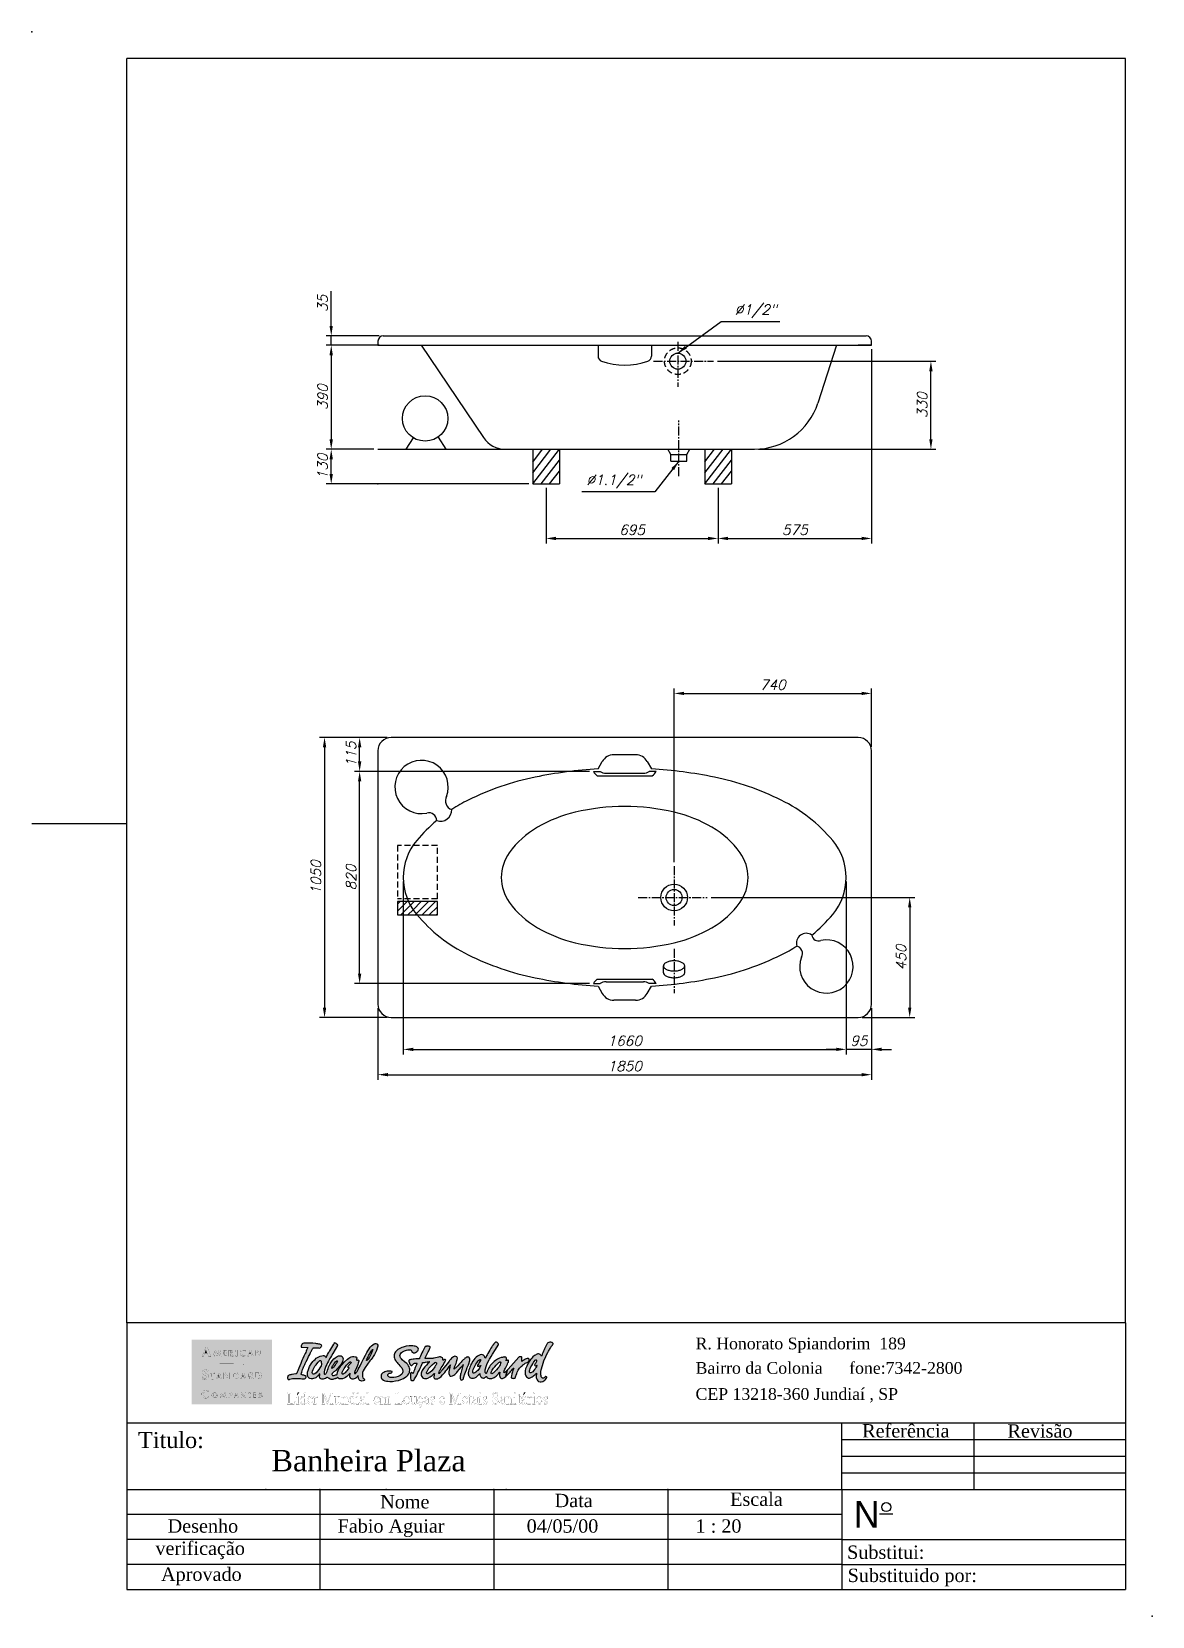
# Model space of a CAD drawing. Extents: x -9638 to -5438, y -3307 to 2633.
import ezdxf

# ---------------------------------------------------------------- set-up
doc = ezdxf.new("R2010")
doc.units = 0
doc.header["$LTSCALE"] = 45
doc.header["$MEASUREMENT"] = 0
doc.linetypes.add('CENTER2', pattern=[1.125, 0.75, -0.125, 0.125, -0.125])
doc.linetypes.add('DASHED', pattern=[0.75, 0.5, -0.25])
doc.layers.get('0').update_dxf_attribs({"linetype": 'CONTINUOUS'})
doc.layers.get('DEFPOINTS').update_dxf_attribs({"linetype": 'CONTINUOUS'})
for name, color, linetype in [('CAMADA_1', 7, 'CONTINUOUS'), ('CENTRO', 1, 'CENTER2'), ('ESTREITA', 1, 'CONTINUOUS'), ('FINA', 7, 'CONTINUOUS'), ('LARGA', 7, 'CONTINUOUS'), ('RAHMEN07', 5, 'CONTINUOUS'), ('TRACEJADA', 3, 'DASHED')]:
    doc.layers.add(name, color=color, linetype=linetype)
doc.styles.add('FA', font='TIMES.TTF')
doc.styles.add('FABIO', font='romans.shx', dxfattribs={"oblique": 15})
doc.dimstyles.new('FABIO_AGUIAR', dxfattribs={"dimscale": 15, "dimtxt": 2.5, "dimasz": 2.5, "dimexe": 1.25, "dimexo": 1, "dimgap": 0.9, "dimtad": 1, "dimtxsty": 'FABIO', "dimcen": 2.5, "dimclrt": 3, "dimazin": 3, "dimtfac": 1, "dimtmove": 0, "dimatfit": 3, "dimtolj": 1, "dimtzin": 0})

msp = doc.modelspace()

# ---------------------------------------------------------------- texts
at = {"layer": 'ESTREITA', "color": 3, "char_height": 37.5, "style": 'FABIO'}
for s, insert, attachment_point in [('\\A1;%%C1/2"', (-7003.058, 1559.615), 7), ('%%C1.1/2"', (-7353.384, 921.65), 9)]:
    msp.add_mtext(s, dxfattribs=dict(at, insert=insert, attachment_point=attachment_point))
at = {"layer": 'FINA', "style": 'FA'}
for s, height, p in [('R. Honorato Spiandorim  189', 44, (-7150.109, -2306.476)), ('Bairro da Colonia      fone:7342-2800', 44, (-7150.109, -2398.143)), ('CEP 13218-360 Jundiaí , SP', 44, (-7150.108, -2495.771)), ('Titulo:', 60, (-9239.647, -2676.385)), ('Referência', 50, (-6525.454, -2636.865)), ('Revisão', 50, (-5980.78, -2637.497)), ('Banheira Plaza', 80, (-8739.554, -2763.561)), ('Data', 50, (-7678.256, -2898.036)), ('Escala', 50, (-7020.444, -2893.234)), ('Nome', 50, (-8332.057, -2902.839)), ('Desenho', 50, (-9128.681, -2993.691)), ('Fabio Aguiar', 50, (-8491.663, -2993.691)), ('04/05/00', 50, (-7783.098, -2993.691)), ('1 : 20', 50, (-7150.078, -2993.691)), ('verificação', 50, (-9174.427, -3077.024)), ('Substitui:', 50, (-6582.077, -3091.897)), ('Aprovado', 50, (-9153.313, -3174.416)), ('Substituido por:', 50, (-6580.243, -3178.731))]:
    msp.add_text(s, height=height, dxfattribs=at).set_placement(p)
at = {"layer": 'FINA'}
msp.add_text('N', height=100, dxfattribs=at).set_placement((-6557.105, -2974.766))

# ---------------------------------------------------------------- blocks, each defined once
blk = doc.blocks.new('*D0')
at = {"layer": 'DEFPOINTS', "color": 0}
for p in [(-8340.6, -1012.7), (-6490.6, -1012.7), (-6490.6, -1276.9)]:
    blk.add_point(p, dxfattribs=at)
at = {"layer": 'ESTREITA', "color": 0}
for p, q in [((-8340.6, -1027.7), (-8340.6, -1295.6)), ((-6490.6, -1027.7), (-6490.6, -1295.6)), ((-8303.1, -1276.9), (-6528.1, -1276.9))]:
    blk.add_line(p, q, dxfattribs=at)
for points in [[(-8303.1, -1270.6), (-8303.1, -1283.1), (-8340.6, -1276.9)], [(-6528.1, -1270.6), (-6528.1, -1283.1), (-6490.6, -1276.9)]]:
    blk.add_solid(points, dxfattribs=at)
at = {"layer": 'ESTREITA', "color": 3, "insert": (-7415.6, -1244.6), "char_height": 37.5, "attachment_point": 5, "style": 'FABIO'}
blk.add_mtext('\\A1;1850', dxfattribs=at)
blk = doc.blocks.new('*D1')
at = {"layer": 'DEFPOINTS', "color": 0}
for p in [(-8245.6, -537.7), (-6585.6, -537.7), (-6585.6, -1182)]:
    blk.add_point(p, dxfattribs=at)
at = {"layer": 'ESTREITA', "color": 0}
for p, q in [((-8245.6, -552.7), (-8245.6, -1200.8)), ((-6585.6, -552.7), (-6585.6, -1200.8)), ((-8208.1, -1182), (-6623.1, -1182))]:
    blk.add_line(p, q, dxfattribs=at)
for points in [[(-8208.1, -1175.8), (-8208.1, -1188.3), (-8245.6, -1182)], [(-6623.1, -1175.8), (-6623.1, -1188.3), (-6585.6, -1182)]]:
    blk.add_solid(points, dxfattribs=at)
at = {"layer": 'ESTREITA', "color": 3, "insert": (-7415.6, -1149.8), "char_height": 37.5, "attachment_point": 5, "style": 'FABIO'}
blk.add_mtext('\\A1;1660', dxfattribs=at)
blk = doc.blocks.new('*D2')
at = {"layer": 'DEFPOINTS', "color": 0}
for p in [(-8290.6, -12.7), (-8540.6, -1062.7), (-8290.6, -1062.7)]:
    blk.add_point(p, dxfattribs=at)
at = {"layer": 'ESTREITA', "color": 0}
for p, q in [((-8305.6, -12.7), (-8559.4, -12.7)), ((-8540.6, -50.2), (-8540.6, -1025.2)), ((-8305.6, -1062.7), (-8559.4, -1062.7))]:
    blk.add_line(p, q, dxfattribs=at)
for points in [[(-8546.9, -50.2), (-8534.4, -50.2), (-8540.6, -12.7)], [(-8546.9, -1025.2), (-8534.4, -1025.2), (-8540.6, -1062.7)]]:
    blk.add_solid(points, dxfattribs=at)
at = {"layer": 'ESTREITA', "color": 3, "insert": (-8572.9, -537.7), "char_height": 37.5, "attachment_point": 5, "rotation": 90, "style": 'FABIO'}
blk.add_mtext('\\A1;1050', dxfattribs=at)
blk = doc.blocks.new('*D3')
at = {"layer": 'DEFPOINTS', "color": 0}
for p in [(-8409.1, -140.3), (-7533.2, -140.3), (-7533.2, -935.2)]:
    blk.add_point(p, dxfattribs=at)
at = {"layer": 'ESTREITA', "color": 0}
for p, q in [((-7548.2, -140.3), (-8427.8, -140.3)), ((-8409.1, -897.7), (-8409.1, -177.8)), ((-7548.2, -935.2), (-8427.8, -935.2))]:
    blk.add_line(p, q, dxfattribs=at)
for points in [[(-8415.3, -177.8), (-8402.8, -177.8), (-8409.1, -140.3)], [(-8415.3, -897.7), (-8402.8, -897.7), (-8409.1, -935.2)]]:
    blk.add_solid(points, dxfattribs=at)
at = {"layer": 'ESTREITA', "color": 3, "insert": (-8441.3, -537.7), "char_height": 37.5, "attachment_point": 5, "rotation": 90, "style": 'FABIO'}
blk.add_mtext('\\A1;820', dxfattribs=at)
blk = doc.blocks.new('*D4')
at = {"layer": 'DEFPOINTS', "color": 0}
for p in [(-6490.6, 152.3), (-6490.6, -62.7), (-7230.6, -494.7)]:
    blk.add_point(p, dxfattribs=at)
at = {"layer": 'ESTREITA', "color": 0}
for p, q in [((-7230.6, -479.7), (-7230.6, 171.1)), ((-7193.1, 152.3), (-6528.1, 152.3)), ((-6490.6, -47.7), (-6490.6, 171.1))]:
    blk.add_line(p, q, dxfattribs=at)
for points in [[(-7193.1, 158.6), (-7193.1, 146.1), (-7230.6, 152.3)], [(-6528.1, 158.6), (-6528.1, 146.1), (-6490.6, 152.3)]]:
    blk.add_solid(points, dxfattribs=at)
at = {"layer": 'ESTREITA', "color": 3, "insert": (-6860.6, 184.6), "char_height": 37.5, "attachment_point": 5, "style": 'FABIO'}
blk.add_mtext('\\A1;740', dxfattribs=at)
blk = doc.blocks.new('*D5')
at = {"layer": 'DEFPOINTS', "color": 0}
for p in [(-7106.7, -612.7), (-6540.6, -1062.7), (-6347.5, -1062.7)]:
    blk.add_point(p, dxfattribs=at)
at = {"layer": 'ESTREITA', "color": 0}
for p, q in [((-7091.7, -612.7), (-6328.7, -612.7)), ((-6347.5, -650.2), (-6347.5, -1025.2)), ((-6525.6, -1062.7), (-6328.7, -1062.7))]:
    blk.add_line(p, q, dxfattribs=at)
for points in [[(-6353.7, -650.2), (-6341.2, -650.2), (-6347.5, -612.7)], [(-6353.7, -1025.2), (-6341.2, -1025.2), (-6347.5, -1062.7)]]:
    blk.add_solid(points, dxfattribs=at)
at = {"layer": 'ESTREITA', "color": 3, "insert": (-6379.7, -837.7), "char_height": 37.5, "attachment_point": 5, "rotation": 90, "style": 'FABIO'}
blk.add_mtext('\\A1;450', dxfattribs=at)
blk = doc.blocks.new('*D6')
at = {"layer": 'DEFPOINTS', "color": 0}
for p in [(-8409.1, -12.7), (-8290.6, -12.7), (-7548.2, -140.3)]:
    blk.add_point(p, dxfattribs=at)
at = {"layer": 'ESTREITA', "color": 0}
for p, q in [((-8305.6, -12.7), (-8427.8, -12.7)), ((-8409.1, -102.8), (-8409.1, -50.2)), ((-7563.2, -140.3), (-8427.8, -140.3))]:
    blk.add_line(p, q, dxfattribs=at)
for points in [[(-8415.3, -50.2), (-8402.8, -50.2), (-8409.1, -12.7)], [(-8415.3, -102.8), (-8402.8, -102.8), (-8409.1, -140.3)]]:
    blk.add_solid(points, dxfattribs=at)
at = {"layer": 'ESTREITA', "color": 3, "insert": (-8441.3, -76.5), "char_height": 37.5, "attachment_point": 5, "rotation": 90, "style": 'FABIO'}
blk.add_mtext('\\A1;115', dxfattribs=at)
blk = doc.blocks.new('*D7')
at = {"layer": 'DEFPOINTS', "color": 0}
for p in [(-6585.6, -552.7), (-6490.6, -1012.7), (-6585.6, -1182)]:
    blk.add_point(p, dxfattribs=at)
at = {"layer": 'ESTREITA', "color": 0}
for p, q in [((-6585.6, -567.7), (-6585.6, -1200.8)), ((-6490.6, -1027.7), (-6490.6, -1200.8)), ((-6623.1, -1182), (-6660.6, -1182)), ((-6490.6, -1182), (-6585.6, -1182)), ((-6453.1, -1182), (-6415.6, -1182))]:
    blk.add_line(p, q, dxfattribs=at)
for points in [[(-6623.1, -1175.8), (-6623.1, -1188.3), (-6585.6, -1182)], [(-6453.1, -1175.8), (-6453.1, -1188.3), (-6490.6, -1182)]]:
    blk.add_solid(points, dxfattribs=at)
at = {"layer": 'ESTREITA', "color": 3, "insert": (-6538.1, -1149.8), "char_height": 37.5, "attachment_point": 5, "style": 'FABIO'}
blk.add_mtext('\\A1;95', dxfattribs=at)
blk = doc.blocks.new('*D9')
at = {"layer": 'DEFPOINTS', "color": 0}
for p in [(-8320.6, 1492.7), (-8515.6, 1457.7), (-8320.6, 1457.7)]:
    blk.add_point(p, dxfattribs=at)
at = {"layer": 'ESTREITA', "color": 0}
for p, q in [((-8515.6, 1530.2), (-8515.6, 1660)), ((-8335.6, 1492.7), (-8534.4, 1492.7)), ((-8515.6, 1457.7), (-8515.6, 1492.7)), ((-8335.6, 1457.7), (-8534.4, 1457.7)), ((-8515.6, 1420.2), (-8515.6, 1382.7))]:
    blk.add_line(p, q, dxfattribs=at)
for points in [[(-8521.9, 1530.2), (-8509.4, 1530.2), (-8515.6, 1492.7)], [(-8521.9, 1420.2), (-8509.4, 1420.2), (-8515.6, 1457.7)]]:
    blk.add_solid(points, dxfattribs=at)
at = {"layer": 'ESTREITA', "color": 3, "insert": (-8547.9, 1613.9), "char_height": 37.5, "attachment_point": 5, "rotation": 90, "style": 'FABIO'}
blk.add_mtext('\\A1;35', dxfattribs=at)
blk = doc.blocks.new('*D10')
at = {"layer": 'DEFPOINTS', "color": 0}
for p in [(-8340.6, 1457.7), (-8515.6, 1067.7), (-8340.6, 1067.7)]:
    blk.add_point(p, dxfattribs=at)
at = {"layer": 'ESTREITA', "color": 0}
for p, q in [((-8355.6, 1457.7), (-8534.4, 1457.7)), ((-8515.6, 1420.2), (-8515.6, 1105.2)), ((-8355.6, 1067.7), (-8534.4, 1067.7))]:
    blk.add_line(p, q, dxfattribs=at)
for points in [[(-8521.9, 1420.2), (-8509.4, 1420.2), (-8515.6, 1457.7)], [(-8521.9, 1105.2), (-8509.4, 1105.2), (-8515.6, 1067.7)]]:
    blk.add_solid(points, dxfattribs=at)
at = {"layer": 'ESTREITA', "color": 3, "insert": (-8547.9, 1262.7), "char_height": 37.5, "attachment_point": 5, "rotation": 90, "style": 'FABIO'}
blk.add_mtext('\\A1;390', dxfattribs=at)
blk = doc.blocks.new('*D11')
at = {"layer": 'DEFPOINTS', "color": 0}
for p in [(-8515.6, 1067.7), (-8355.6, 1067.7), (-7760.6, 937.7)]:
    blk.add_point(p, dxfattribs=at)
at = {"layer": 'ESTREITA', "color": 0}
for p, q in [((-8370.6, 1067.7), (-8534.4, 1067.7)), ((-8515.6, 975.2), (-8515.6, 1030.2)), ((-7775.6, 937.7), (-8534.4, 937.7))]:
    blk.add_line(p, q, dxfattribs=at)
for points in [[(-8521.9, 1030.2), (-8509.4, 1030.2), (-8515.6, 1067.7)], [(-8521.9, 975.2), (-8509.4, 975.2), (-8515.6, 937.7)]]:
    blk.add_solid(points, dxfattribs=at)
at = {"layer": 'ESTREITA', "color": 3, "insert": (-8547.9, 1002.7), "char_height": 37.5, "attachment_point": 5, "rotation": 90, "style": 'FABIO'}
blk.add_mtext('\\A1;130', dxfattribs=at)
blk = doc.blocks.new('*D12')
at = {"layer": 'DEFPOINTS', "color": 0}
for p in [(-7710.6, 937.7), (-7065.6, 937.7), (-7065.6, 733.2)]:
    blk.add_point(p, dxfattribs=at)
at = {"layer": 'ESTREITA', "color": 0}
for p, q in [((-7710.6, 922.7), (-7710.6, 714.5)), ((-7065.6, 922.7), (-7065.6, 714.5)), ((-7673.1, 733.2), (-7103.1, 733.2))]:
    blk.add_line(p, q, dxfattribs=at)
for points in [[(-7673.1, 739.5), (-7673.1, 727), (-7710.6, 733.2)], [(-7103.1, 739.5), (-7103.1, 727), (-7065.6, 733.2)]]:
    blk.add_solid(points, dxfattribs=at)
at = {"layer": 'ESTREITA', "color": 3, "insert": (-7388.1, 765.5), "char_height": 37.5, "attachment_point": 5, "style": 'FABIO'}
blk.add_mtext('\\A1;695', dxfattribs=at)
blk = doc.blocks.new('*D13')
at = {"layer": 'DEFPOINTS', "color": 0}
for p in [(-6490.6, 1457.7), (-7065.6, 922.7), (-6490.6, 733.2)]:
    blk.add_point(p, dxfattribs=at)
at = {"layer": 'ESTREITA', "color": 0}
for p, q in [((-6490.6, 1442.7), (-6490.6, 714.5)), ((-7065.6, 907.7), (-7065.6, 714.5)), ((-7028.1, 733.2), (-6528.1, 733.2))]:
    blk.add_line(p, q, dxfattribs=at)
for points in [[(-7028.1, 739.5), (-7028.1, 727), (-7065.6, 733.2)], [(-6528.1, 739.5), (-6528.1, 727), (-6490.6, 733.2)]]:
    blk.add_solid(points, dxfattribs=at)
at = {"layer": 'ESTREITA', "color": 3, "insert": (-6778.1, 765.5), "char_height": 37.5, "attachment_point": 5, "style": 'FABIO'}
blk.add_mtext('\\A1;575', dxfattribs=at)
blk = doc.blocks.new('*D14')
at = {"layer": 'DEFPOINTS', "color": 0}
for p in [(-7083, 1397.7), (-6267.9, 1397.7), (-6929.5, 1067.7)]:
    blk.add_point(p, dxfattribs=at)
at = {"layer": 'ESTREITA', "color": 0}
for p, q in [((-7068, 1397.7), (-6249.2, 1397.7)), ((-6267.9, 1105.2), (-6267.9, 1360.2)), ((-6914.5, 1067.7), (-6249.2, 1067.7))]:
    blk.add_line(p, q, dxfattribs=at)
for points in [[(-6274.2, 1360.2), (-6261.7, 1360.2), (-6267.9, 1397.7)], [(-6274.2, 1105.2), (-6261.7, 1105.2), (-6267.9, 1067.7)]]:
    blk.add_solid(points, dxfattribs=at)
at = {"layer": 'ESTREITA', "color": 3, "insert": (-6300.2, 1232.7), "char_height": 37.5, "attachment_point": 5, "rotation": 90, "style": 'FABIO'}
blk.add_mtext('\\A1;330', dxfattribs=at)

# ---------------------------------------------------------------- dimensions: what is measured, and where the dimension line sits
at = {"layer": 'ESTREITA'}
dim = msp.add_linear_dim(base=(-8515.644, 1457.74), p1=(-8320.589, 1492.74), p2=(-8320.589, 1457.74), angle=90, dimstyle='FABIO_AGUIAR', dxfattribs=at)
dim.commit()
dim.dimension.update_dxf_attribs({"geometry": '*D9', "text_midpoint": (-8515.644, 1613.878), "dimtype": 160})
for base, p1, p2, picture, middle in [((-8515.644, 1067.74), (-8340.589, 1457.74), (-8340.589, 1067.74), '*D10', (-8547.894, 1262.74)), ((-6267.937, 1397.74), (-6929.457, 1067.74), (-7082.957, 1397.74), '*D14', (-6300.187, 1232.74)), ((-8515.644, 1067.74), (-7760.589, 937.74), (-8355.589, 1067.74), '*D11', (-8547.894, 1002.74)), ((-8540.645, -1062.707), (-8290.589, -12.707), (-8290.589, -1062.707), '*D2', (-8572.895, -537.707)), ((-6347.492, -1062.707), (-7106.69, -612.707), (-6540.589, -1062.707), '*D5', (-6379.742, -837.707))]:
    dim = msp.add_linear_dim(base=base, p1=p1, p2=p2, angle=90, dimstyle='FABIO_AGUIAR', dxfattribs=at)
    dim.commit()
    dim.dimension.update_dxf_attribs({"geometry": picture, "text_midpoint": middle})
for base, p1, p2, picture, middle in [((-6490.589, 733.228), (-7065.589, 922.74), (-6490.589, 1457.74), '*D13', (-6778.089, 765.478)), ((-6490.589, 152.336), (-7230.589, -494.653), (-6490.589, -62.707), '*D4', (-6860.589, 184.586)), ((-6585.589, -1182.01), (-8245.589, -537.707), (-6585.589, -537.707), '*D1', (-7415.589, -1149.76)), ((-6585.589, -1182.01), (-6490.589, -1012.707), (-6585.589, -552.707), '*D7', (-6538.089, -1149.76)), ((-6490.589, -1276.885), (-8340.589, -1012.707), (-6490.589, -1012.707), '*D0', (-7415.589, -1244.635))]:
    dim = msp.add_linear_dim(base=base, p1=p1, p2=p2, dimstyle='FABIO_AGUIAR', dxfattribs=at)
    dim.commit()
    dim.dimension.update_dxf_attribs({"geometry": picture, "text_midpoint": middle})
dim = msp.add_linear_dim(base=(-7065.589, 733.228), p1=(-7710.589, 937.74), p2=(-7065.589, 937.74), text='695', dimstyle='FABIO_AGUIAR', dxfattribs=at)
dim.commit()
dim.dimension.update_dxf_attribs({"geometry": '*D12', "text_midpoint": (-7388.089, 765.478)})
for base, p1, p2, text, picture, middle in [((-8409.056, -12.707), (-7548.155, -140.255), (-8290.589, -12.707), '115', '*D6', (-8441.306, -76.481)), ((-8409.056, -140.255), (-7533.155, -935.159), (-7533.155, -140.255), '820', '*D3', (-8441.306, -537.707))]:
    dim = msp.add_linear_dim(base=base, p1=p1, p2=p2, angle=90, text=text, dimstyle='FABIO_AGUIAR', dxfattribs=at)
    dim.commit()
    dim.dimension.update_dxf_attribs({"geometry": picture, "text_midpoint": middle})

# ---------------------------------------------------------------- hatches: boundary and pattern name
at = {"linetype": 'CONTINUOUS'}
h = msp.add_hatch(color=5, dxfattribs=at)
h.paths.add_polyline_path([(-8535.764, -2370.082), (-8538.485, -2377.035), (-8540.602, -2383.989), (-8541.81, -2390.64), (-8541.81, -2396.687), (-8541.508, -2398.198), (-8540.903, -2399.408), (-8539.997, -2399.71), (-8538.485, -2399.408), (-8536.369, -2397.896), (-8534.555, -2396.385), (-8533.043, -2394.571), (-8531.834, -2392.152), (-8530.927, -2389.129), (-8529.415, -2383.989), (-8527.601, -2378.547), (-8526.09, -2373.105), (-8525.486, -2371.896), (-8524.578, -2370.082), (-8523.671, -2367.966), (-8522.159, -2365.547), (-8519.438, -2360.408), (-8517.624, -2357.082), (-8512.183, -2349.826), (-8505.229, -2341.966), (-8501.299, -2338.64), (-8497.369, -2335.315), (-8493.137, -2332.896), (-8488.601, -2331.083), (-8483.765, -2330.176), (-8478.928, -2330.78), (-8474.997, -2333.501), (-8471.974, -2337.733), (-8471.067, -2341.966), (-8471.671, -2346.803), (-8473.485, -2351.64), (-8475.602, -2356.78), (-8478.625, -2361.617), (-8481.345, -2365.85), (-8484.067, -2369.477), (-8486.485, -2372.501), (-8487.695, -2373.71), (-8489.509, -2375.826), (-8491.927, -2378.547), (-8494.648, -2381.268), (-8497.369, -2383.989), (-8499.788, -2386.408), (-8501.602, -2388.221), (-8502.811, -2389.129), (-8505.531, -2391.245), (-8508.253, -2393.664), (-8510.368, -2395.78), (-8511.578, -2396.989), (-8512.183, -2398.198), (-8512.787, -2399.408), (-8512.787, -2400.617), (-8512.183, -2402.128), (-8510.368, -2403.942), (-8507.648, -2404.245), (-8504.625, -2403.942), (-8501.602, -2403.338), (-8499.183, -2402.431), (-8496.462, -2401.826), (-8494.648, -2401.222), (-8493.741, -2400.919), (-8493.438, -2400.012), (-8493.137, -2397.291), (-8492.532, -2393.966), (-8491.625, -2390.943), (-8491.021, -2389.431), (-8490.718, -2387.919), (-8490.113, -2386.711), (-8489.811, -2385.501), (-8486.788, -2379.455), (-8483.159, -2374.012), (-8479.23, -2368.57), (-8474.997, -2363.129), (-8465.323, -2353.152), (-8454.741, -2343.78), (-8450.206, -2340.153), (-8445.671, -2337.431), (-8440.834, -2335.013), (-8435.695, -2333.803), (-8431.16, -2333.501), (-8425.718, -2334.106), (-8422.997, -2335.013), (-8421.183, -2336.222), (-8419.973, -2337.733), (-8419.672, -2340.153), (-8419.973, -2341.362), (-8420.276, -2342.57), (-8420.579, -2343.478), (-8420.579, -2344.989), (-8420.276, -2345.896), (-8419.067, -2347.106), (-8418.16, -2347.106), (-8416.95, -2346.803), (-8415.258, -2345.957), (-8413.366, -2346.587), (-8412.066, -2348.538), (-8412.416, -2351.338), (-8413.02, -2354.966), (-8414.23, -2358.896), (-8415.741, -2363.129), (-8417.556, -2367.362), (-8418.764, -2371.291), (-8420.276, -2374.012), (-8420.881, -2375.524), (-8422.393, -2378.849), (-8423.904, -2382.175), (-8425.416, -2385.501), (-8426.927, -2388.826), (-8427.532, -2390.338), (-8428.137, -2392.152), (-8428.44, -2393.966), (-8428.44, -2395.78), (-8428.137, -2396.989), (-8427.23, -2397.594), (-8426.02, -2397.291), (-8424.812, -2396.687), (-8421.788, -2393.664), (-8418.764, -2389.431), (-8416.044, -2384.896), (-8414.23, -2381.268), (-8407.579, -2368.268), (-8400.928, -2354.966), (-8394.276, -2341.664), (-8387.626, -2328.663), (-8384.904, -2323.525), (-8381.881, -2317.78), (-8378.254, -2311.431), (-8374.021, -2305.082), (-8369.486, -2298.734), (-8364.649, -2293.292), (-8359.509, -2289.06), (-8354.067, -2286.036), (-8351.044, -2285.129), (-8348.021, -2285.129), (-8344.997, -2285.734), (-8342.882, -2287.548), (-8341.37, -2290.874), (-8341.068, -2294.803), (-8341.672, -2298.431), (-8342.882, -2302.664), (-8345.905, -2310.827), (-8349.532, -2318.687), (-8353.463, -2326.245), (-8357.998, -2333.501), (-8359.509, -2335.919), (-8362.231, -2339.547), (-8365.858, -2344.385), (-8370.393, -2350.129), (-8379.765, -2362.523), (-8388.23, -2374.012), (-8392.463, -2380.361), (-8395.788, -2386.711), (-8397.905, -2393.361), (-8398.811, -2400.617), (-8398.509, -2404.245), (-8397.905, -2408.478), (-8396.695, -2412.71), (-8394.276, -2415.733), (-8393.672, -2416.035), (-8393.067, -2416.64), (-8392.463, -2416.943), (-8391.554, -2417.397), (-8390.447, -2419.058), (-8390.951, -2420.571), (-8391.434, -2422.021), (-8392.16, -2422.385), (-8392.765, -2422.989), (-8396.393, -2425.105), (-8400.625, -2425.71), (-8404.858, -2424.803), (-8408.486, -2422.989), (-8410.904, -2421.175), (-8412.416, -2418.756), (-8413.323, -2416.035), (-8413.927, -2412.71), (-8414.23, -2410.292), (-8414.23, -2408.175), (-8414.608, -2405.53), (-8415.439, -2406.361), (-8417.253, -2408.478), (-8419.973, -2410.896), (-8422.09, -2413.012), (-8423.452, -2414.373), (-8424.812, -2414.826), (-8425.416, -2415.431), (-8429.043, -2417.245), (-8433.276, -2418.152), (-8437.509, -2417.849), (-8441.742, -2416.035), (-8442.648, -2415.128), (-8443.857, -2413.919), (-8444.765, -2412.105), (-8445.37, -2410.292), (-8445.973, -2409.686), (-8445.37, -2408.478), (-8445.074, -2395.485), (-8447.485, -2397.896), (-8449.904, -2400.617), (-8452.625, -2403.338), (-8457.462, -2408.175), (-8462.299, -2411.803), (-8467.439, -2414.826), (-8473.485, -2416.64), (-8477.416, -2417.245), (-8481.648, -2417.547), (-8485.578, -2416.64), (-8488.904, -2414.524), (-8489.811, -2413.617), (-8490.718, -2413.012), (-8491.322, -2412.105), (-8491.927, -2411.501), (-8492.23, -2411.501), (-8493.741, -2413.012), (-8494.648, -2413.919), (-8495.858, -2414.524), (-8497.671, -2415.431), (-8499.485, -2416.338), (-8500.997, -2416.943), (-8503.718, -2417.547), (-8506.741, -2418.454), (-8509.764, -2419.058), (-8511.578, -2419.361), (-8515.509, -2419.058), (-8519.136, -2418.152), (-8523.067, -2416.338), (-8526.09, -2413.919), (-8527.3, -2413.012), (-8528.206, -2411.803), (-8529.113, -2410.896), (-8529.355, -2410.654), (-8530.625, -2411.501), (-8531.532, -2412.105), (-8532.74, -2413.012), (-8537.276, -2415.431), (-8541.508, -2417.245), (-8546.044, -2418.152), (-8550.578, -2417.849), (-8554.206, -2416.943), (-8556.927, -2415.431), (-8558.438, -2412.71), (-8559.043, -2409.082), (-8559.043, -2405.756), (-8558.741, -2402.128), (-8558.741, -2399.408), (-8558.741, -2398.198), (-8560.252, -2399.71), (-8561.764, -2401.524), (-8563.578, -2403.338), (-8567.508, -2407.57), (-8570.229, -2410.292), (-8573.555, -2412.71), (-8577.485, -2414.826), (-8581.718, -2416.338), (-8585.648, -2417.245), (-8591.089, -2416.943), (-8596.229, -2415.431), (-8598.648, -2413.919), (-8600.765, -2412.105), (-8602.275, -2410.292), (-8603.485, -2407.873), (-8604.392, -2403.942), (-8604.694, -2399.408), (-8604.694, -2395.175), (-8604.089, -2391.849), (-8601.066, -2381.57), (-8596.532, -2370.989), (-8591.089, -2361.013), (-8584.438, -2352.246), (-8580.508, -2348.013), (-8576.276, -2344.083), (-8571.74, -2340.153), (-8566.903, -2337.129), (-8561.764, -2334.408), (-8556.624, -2331.99), (-8551.183, -2330.477), (-8545.439, -2329.571), (-8543.625, -2329.571), (-8541.81, -2330.176), (-8540.299, -2331.083), (-8538.787, -2332.292), (-8537.579, -2333.803), (-8536.369, -2335.617), (-8535.462, -2337.431), (-8535.16, -2338.036), (-8534.857, -2337.733), (-8534.253, -2336.524), (-8533.346, -2334.408), (-8532.137, -2331.99), (-8529.113, -2325.943), (-8525.486, -2319.292), (-8524.881, -2318.385), (-8523.973, -2316.873), (-8522.764, -2314.757), (-8521.253, -2312.036), (-8517.624, -2305.99), (-8513.695, -2299.339), (-8509.764, -2292.989), (-8506.137, -2287.245), (-8504.928, -2285.129), (-8503.718, -2283.315), (-8502.75, -2281.38), (-8501.299, -2282.106), (-8500.392, -2282.408), (-8498.578, -2283.315), (-8497.067, -2284.221), (-8495.555, -2285.734), (-8493.741, -2287.548), (-8492.834, -2288.455), (-8492.229, -2289.361), (-8491.323, -2290.269), (-8492.229, -2292.083), (-8500.997, -2306.896), (-8510.066, -2322.617), (-8514.601, -2330.176), (-8518.23, -2336.827), (-8521.555, -2342.269), (-8523.671, -2346.199), (-8526.392, -2351.036), (-8529.415, -2356.78), (-8532.439, -2363.129)])
h.paths.add_polyline_path([(-8383.091, -2348.617), (-8383.091, -2347.106), (-8382.184, -2344.385), (-8381.277, -2341.664), (-8380.37, -2339.85), (-8378.858, -2336.827), (-8377.044, -2332.896), (-8374.928, -2328.663), (-8372.509, -2324.129), (-8369.788, -2319.594), (-8367.369, -2315.664), (-8364.951, -2312.036), (-8362.532, -2309.618), (-8361.626, -2308.71), (-8360.415, -2307.501), (-8359.509, -2307.501), (-8359.812, -2308.105), (-8360.417, -2310.222), (-8361.625, -2313.246), (-8363.137, -2316.571), (-8364.649, -2319.896), (-8366.16, -2323.222), (-8367.369, -2325.943), (-8368.277, -2327.757), (-8370.998, -2332.896), (-8374.021, -2338.338), (-8377.648, -2343.478), (-8382.184, -2348.013)], flags=16)
h.paths.add_polyline_path([(-8442.346, -2358.896), (-8443.556, -2360.106), (-8445.671, -2362.222), (-8447.788, -2364.338), (-8449.904, -2366.454), (-8451.113, -2367.966), (-8452.625, -2369.477), (-8453.532, -2370.989), (-8453.835, -2372.501), (-8453.532, -2373.71), (-8452.625, -2374.314), (-8451.718, -2374.618), (-8449.849, -2375.084), (-8449.114, -2377.293), (-8450.509, -2379.152), (-8452.927, -2382.478), (-8456.555, -2387.012), (-8460.486, -2391.245), (-8463.509, -2394.268), (-8465.323, -2395.78), (-8467.439, -2397.594), (-8470.663, -2400.012), (-8472.278, -2400.012), (-8473.183, -2399.105), (-8474.016, -2398.271), (-8474.392, -2396.385), (-8474.837, -2394.162), (-8474.09, -2391.548), (-8473.183, -2389.129), (-8471.974, -2387.012), (-8471.006, -2384.593), (-8469.555, -2382.78), (-8468.043, -2380.361), (-8466.532, -2377.943), (-8463.206, -2373.105), (-8460.486, -2369.477), (-8457.764, -2366.152), (-8454.137, -2361.919), (-8450.206, -2357.384), (-8446.579, -2354.361), (-8445.974, -2354.059), (-8444.614, -2353.152), (-8443.857, -2353.152), (-8442.277, -2352.756), (-8441.439, -2355.268), (-8441.439, -2356.477), (-8441.439, -2357.535)], flags=16)
h.paths.add_polyline_path([(-8492.532, -2351.036), (-8492.834, -2352.849), (-8493.438, -2354.966), (-8494.648, -2356.78), (-8495.858, -2358.594), (-8497.067, -2360.106), (-8498.881, -2362.523), (-8500.694, -2364.942), (-8503.114, -2367.664), (-8507.648, -2373.105), (-8511.276, -2376.733), (-8511.881, -2377.338), (-8512.484, -2377.943), (-8513.09, -2377.338), (-8513.09, -2374.618), (-8512.183, -2371.594), (-8510.672, -2368.57), (-8509.16, -2366.454), (-8508.555, -2365.245), (-8507.345, -2363.431), (-8505.531, -2361.013), (-8503.416, -2358.292), (-8499.183, -2353.152), (-8494.566, -2349.524), (-8493.288, -2349.524)], flags=16)
h.paths.add_polyline_path([(-8552.392, -2363.431), (-8553.601, -2367.664), (-8555.718, -2371.896), (-8558.438, -2376.129), (-8562.066, -2381.57), (-8566.903, -2387.919), (-8572.043, -2393.966), (-8577.485, -2398.198), (-8581.113, -2399.71), (-8583.834, -2399.105), (-8585.95, -2396.989), (-8586.857, -2393.361), (-8586.252, -2388.221), (-8583.834, -2382.478), (-8580.81, -2377.035), (-8578.09, -2372.501), (-8576.579, -2370.082), (-8574.764, -2367.362), (-8572.648, -2364.036), (-8569.927, -2360.71), (-8564.788, -2354.059), (-8558.818, -2348.754), (-8555.617, -2348.113), (-8554.508, -2349.223), (-8553.601, -2351.338), (-8552.997, -2354.663), (-8552.694, -2357.384), (-8552.392, -2358.896)], flags=16)
msp.add_hatch(color=5, dxfattribs=at).paths.add_polyline_path([(-8247.347, -2390.943), (-8247.951, -2393.966), (-8249.161, -2396.687), (-8250.975, -2399.408), (-8257.324, -2404.547), (-8264.882, -2408.175), (-8273.347, -2410.593), (-8281.51, -2411.803), (-8285.44, -2412.105), (-8290.277, -2412.105), (-8295.114, -2411.501), (-8299.346, -2409.989), (-8301.463, -2408.779), (-8302.673, -2407.268), (-8303.882, -2404.851), (-8303.882, -2402.128), (-8302.974, -2400.617), (-8301.766, -2399.105), (-8299.951, -2397.594), (-8297.488, -2395.952), (-8295.114, -2395.477), (-8292.998, -2395.175), (-8291.184, -2394.873), (-8289.37, -2393.966), (-8288.161, -2392.757), (-8287.253, -2391.245), (-8286.952, -2390.64), (-8287.253, -2390.035), (-8287.858, -2389.431), (-8288.766, -2389.129), (-8292.393, -2388.221), (-8296.626, -2387.919), (-8301.16, -2388.221), (-8305.696, -2388.826), (-8310.533, -2389.734), (-8314.765, -2390.943), (-8318.696, -2392.757), (-8322.021, -2394.571), (-8325.044, -2396.989), (-8327.161, -2399.71), (-8328.369, -2402.733), (-8328.975, -2406.361), (-8328.975, -2411.501), (-8327.463, -2415.431), (-8324.44, -2418.756), (-8319.905, -2421.477), (-8314.463, -2423.895), (-8308.719, -2425.408), (-8302.974, -2426.314), (-8296.021, -2426.919), (-8285.742, -2426.617), (-8274.557, -2425.105), (-8263.672, -2422.687), (-8254.905, -2419.966), (-8244.626, -2415.431), (-8235.557, -2409.989), (-8231.626, -2406.664), (-8228.301, -2402.733), (-8225.278, -2398.198), (-8222.859, -2393.058), (-8221.649, -2389.129), (-8221.045, -2384.896), (-8221.045, -2380.966), (-8221.952, -2376.733), (-8223.766, -2371.896), (-8226.184, -2367.664), (-8228.905, -2363.733), (-8232.534, -2360.106), (-8240.394, -2353.152), (-8249.161, -2345.896), (-8252.487, -2342.57), (-8255.51, -2338.64), (-8257.626, -2333.803), (-8258.231, -2329.268), (-8257.324, -2325.339), (-8255.207, -2322.013), (-8252.184, -2318.687), (-8248.556, -2316.269), (-8240.696, -2312.036), (-8233.742, -2309.618), (-8228.603, -2308.408), (-8222.859, -2307.804), (-8220.138, -2308.105), (-8218.022, -2308.71), (-8215.905, -2309.618), (-8214.696, -2311.431), (-8213.789, -2313.85), (-8213.185, -2315.966), (-8211.976, -2317.478), (-8210.162, -2318.687), (-8208.65, -2319.292), (-8206.836, -2319.594), (-8205.022, -2319.594), (-8203.208, -2319.292), (-8201.696, -2318.989), (-8199.882, -2318.385), (-8198.069, -2317.78), (-8196.859, -2317.175), (-8194.743, -2315.664), (-8192.929, -2313.85), (-8191.115, -2311.733), (-8189.906, -2309.618), (-8188.999, -2305.99), (-8189.906, -2302.664), (-8191.72, -2299.943), (-8194.743, -2297.525), (-8197.766, -2296.013), (-8201.394, -2295.106), (-8205.323, -2294.199), (-8209.556, -2293.897), (-8217.719, -2293.594), (-8223.766, -2293.594), (-8235.254, -2295.106), (-8246.138, -2297.827), (-8251.579, -2299.641), (-8256.417, -2301.757), (-8261.254, -2304.478), (-8265.789, -2307.501), (-8269.114, -2310.222), (-8272.138, -2312.943), (-8274.557, -2316.269), (-8276.673, -2319.594), (-8278.184, -2323.222), (-8279.091, -2327.454), (-8279.393, -2331.687), (-8279.393, -2336.222), (-8278.486, -2340.153), (-8276.975, -2344.083), (-8275.161, -2347.71), (-8272.742, -2351.338), (-8272.138, -2351.943), (-8271.231, -2353.152), (-8270.324, -2354.361), (-8268.812, -2355.873), (-8265.486, -2359.803), (-8261.858, -2363.733), (-8258.231, -2367.966), (-8254.905, -2371.594), (-8252.487, -2374.618), (-8251.278, -2376.129), (-8248.556, -2381.872), (-8247.045, -2387.919)])
h = msp.add_hatch(color=5, dxfattribs=at)
h.paths.add_polyline_path([(-8086.813, -2348.315), (-8086.51, -2346.501), (-8087.115, -2345.292), (-8088.023, -2344.687), (-8090.441, -2344.687), (-8091.046, -2344.989), (-8091.347, -2344.989), (-8093.766, -2346.199), (-8095.278, -2346.803), (-8096.487, -2346.803), (-8097.092, -2345.593), (-8097.092, -2344.989), (-8097.092, -2344.385), (-8097.092, -2343.478), (-8096.789, -2342.873), (-8097.395, -2340.756), (-8098.906, -2338.64), (-8101.022, -2337.129), (-8103.138, -2335.919), (-8104.953, -2335.315), (-8106.465, -2335.013), (-8108.278, -2335.013), (-8109.79, -2335.013), (-8113.115, -2335.617), (-8118.558, -2336.827), (-8124.604, -2338.338), (-8130.348, -2339.547), (-8132.464, -2339.85), (-8135.185, -2340.455), (-8138.208, -2340.756), (-8140.929, -2340.756), (-8148.184, -2340.756), (-8155.742, -2340.756), (-8159.069, -2340.756), (-8161.789, -2340.756), (-8163.603, -2340.756), (-8164.208, -2340.756), (-8163.906, -2340.153), (-8163.301, -2338.338), (-8162.696, -2335.919), (-8161.487, -2333.501), (-8159.975, -2330.477), (-8157.557, -2325.64), (-8154.533, -2320.199), (-8151.813, -2315.361), (-8150.301, -2312.338), (-8148.487, -2309.013), (-8146.976, -2305.687), (-8145.464, -2302.362), (-8144.254, -2299.641), (-8144.254, -2297.525), (-8145.464, -2296.315), (-8148.184, -2295.408), (-8150.604, -2295.106), (-8154.836, -2295.106), (-8156.952, -2295.106), (-8159.069, -2295.106), (-8160.278, -2295.408), (-8161.185, -2295.408), (-8163.301, -2296.315), (-8164.812, -2298.129), (-8166.324, -2300.245), (-8167.835, -2303.268), (-8169.952, -2307.804), (-8172.673, -2313.547), (-8175.696, -2319.896), (-8178.417, -2326.245), (-8181.138, -2332.292), (-8183.254, -2337.129), (-8184.161, -2338.943), (-8184.766, -2340.455), (-8185.37, -2341.362), (-8185.37, -2341.664), (-8185.976, -2341.664), (-8187.487, -2341.664), (-8189.603, -2341.966), (-8192.324, -2341.966), (-8198.673, -2342.57), (-8204.719, -2342.873), (-8208.65, -2343.478), (-8214.393, -2344.385), (-8217.416, -2344.989), (-8220.138, -2345.593), (-8222.255, -2345.896), (-8223.464, -2346.501), (-8224.37, -2347.71), (-8224.672, -2349.826), (-8224.37, -2352.246), (-8224.068, -2354.361), (-8222.557, -2357.686), (-8220.743, -2361.617), (-8218.022, -2364.64), (-8214.999, -2366.454), (-8213.487, -2366.454), (-8212.882, -2366.152), (-8211.976, -2365.547), (-8209.254, -2363.129), (-8207.138, -2361.013), (-8205.626, -2359.803), (-8203.208, -2358.896), (-8201.092, -2358.594), (-8198.673, -2358.292), (-8196.557, -2358.292), (-8194.44, -2358.292), (-8193.486, -2358.928), (-8194.44, -2361.315), (-8195.649, -2364.036), (-8197.161, -2367.059), (-8200.486, -2374.618), (-8204.115, -2383.384), (-8205.929, -2387.919), (-8207.44, -2392.757), (-8208.347, -2394.571), (-8208.65, -2396.082), (-8209.254, -2397.291), (-8209.254, -2397.594), (-8210.766, -2396.083), (-8210.766, -2395.477), (-8211.068, -2395.175), (-8211.976, -2394.268), (-8213.487, -2393.058), (-8214.999, -2392.454), (-8216.51, -2393.058), (-8217.114, -2393.966), (-8217.719, -2395.175), (-8218.022, -2396.082), (-8218.022, -2396.989), (-8218.626, -2402.431), (-8218.929, -2408.779), (-8218.626, -2415.128), (-8217.719, -2419.966), (-8216.812, -2422.082), (-8215.301, -2423.291), (-8213.487, -2423.594), (-8211.068, -2423.594), (-8209.254, -2423.291), (-8207.742, -2422.687), (-8206.533, -2421.78), (-8205.323, -2420.268), (-8202.906, -2416.64), (-8200.486, -2413.012), (-8198.37, -2409.082), (-8196.254, -2405.152), (-8195.046, -2403.036), (-8193.836, -2400.314), (-8192.324, -2396.989), (-8190.51, -2393.361), (-8186.579, -2385.501), (-8182.65, -2377.035), (-8179.022, -2369.176), (-8175.999, -2362.827), (-8174.789, -2360.106), (-8173.883, -2358.292), (-8173.086, -2356.302), (-8169.65, -2355.873), (-8166.022, -2355.269), (-8161.789, -2354.663), (-8156.045, -2353.757), (-8151.208, -2353.455), (-8147.58, -2352.849), (-8146.371, -2352.849), (-8146.976, -2353.455), (-8148.184, -2354.966), (-8150.301, -2357.082), (-8153.022, -2359.803), (-8159.069, -2366.152), (-8164.812, -2372.501), (-8170.254, -2378.849), (-8174.185, -2385.198), (-8175.999, -2388.221), (-8177.208, -2391.548), (-8178.115, -2395.175), (-8178.417, -2399.105), (-8178.115, -2403.942), (-8176.603, -2408.478), (-8173.883, -2412.105), (-8169.952, -2414.524), (-8166.022, -2415.733), (-8161.789, -2416.035), (-8157.557, -2415.431), (-8153.324, -2413.919), (-8144.859, -2409.989), (-8137.603, -2404.85), (-8134.58, -2402.128), (-8131.86, -2399.408), (-8130.651, -2398.501), (-8129.743, -2397.594), (-8129.138, -2396.989), (-8128.836, -2396.687), (-8129.138, -2397.896), (-8129.743, -2400.919), (-8130.348, -2404.547), (-8130.952, -2407.873), (-8130.952, -2411.501), (-8129.743, -2414.524), (-8127.324, -2416.64), (-8123.697, -2417.547), (-8120.068, -2417.547), (-8116.441, -2416.64), (-8113.115, -2415.128), (-8109.79, -2413.012), (-8103.743, -2407.873), (-8098.301, -2402.431), (-8094.674, -2398.198), (-8090.139, -2392.757), (-8085.604, -2387.315), (-8081.673, -2382.175), (-8077.441, -2376.431), (-8073.511, -2371.291), (-8071.697, -2368.873), (-8070.488, -2367.059), (-8069.039, -2365.129), (-8069.58, -2366.756), (-8069.883, -2368.268), (-8070.488, -2370.082), (-8071.697, -2374.618), (-8072.906, -2378.849), (-8074.116, -2384.594), (-8074.72, -2390.943), (-8074.417, -2397.291), (-8072.906, -2403.036), (-8071.697, -2405.152), (-8069.883, -2406.664), (-8068.069, -2407.268), (-8065.952, -2407.57), (-8061.115, -2406.361), (-8056.58, -2403.641), (-8052.953, -2400.617), (-8049.022, -2396.687), (-8045.395, -2393.058), (-8042.371, -2389.734), (-8036.023, -2382.175), (-8028.767, -2373.408), (-8025.441, -2369.477), (-8023.022, -2366.454), (-8021.208, -2364.338), (-8020.604, -2363.431), (-8020.604, -2364.338), (-8020.907, -2365.547), (-8021.813, -2368.57), (-8023.022, -2372.501), (-8024.534, -2377.338), (-8027.558, -2387.617), (-8030.278, -2396.687), (-8030.581, -2398.198), (-8030.883, -2400.617), (-8031.488, -2403.641), (-8031.79, -2406.965), (-8032.092, -2410.292), (-8032.394, -2413.617), (-8032.092, -2416.338), (-8031.488, -2418.454), (-8029.674, -2420.571), (-8026.953, -2421.78), (-8024.232, -2421.175), (-8021.813, -2419.361), (-8020.301, -2416.64), (-8019.395, -2413.315), (-8018.488, -2409.687), (-8017.884, -2406.664), (-8017.581, -2405.756), (-8016.976, -2403.942), (-8016.069, -2401.826), (-8014.86, -2398.803), (-8012.139, -2391.548), (-8008.814, -2383.082), (-8005.488, -2374.919), (-8002.768, -2367.059), (-8001.255, -2364.036), (-8000.348, -2361.315), (-7999.441, -2359.199), (-7999.139, -2357.686), (-7997.627, -2352.547), (-7996.721, -2347.71), (-7996.418, -2343.176), (-7997.325, -2338.943), (-7998.535, -2337.431), (-8000.046, -2336.222), (-8001.86, -2335.315), (-8003.976, -2335.013), (-8006.697, -2335.315), (-8009.116, -2336.222), (-8011.534, -2337.733), (-8013.953, -2339.245), (-8014.86, -2340.153), (-8016.674, -2341.966), (-8018.79, -2344.083), (-8020.907, -2346.199), (-8025.744, -2351.036), (-8029.069, -2354.663), (-8034.814, -2360.71), (-8041.162, -2367.664), (-8044.185, -2370.687), (-8046.604, -2373.408), (-8049.022, -2375.826), (-8050.534, -2377.338), (-8052.045, -2378.849), (-8053.255, -2380.059), (-8054.464, -2381.269), (-8054.464, -2377.943), (-8054.464, -2377.338), (-8054.464, -2377.035), (-8054.464, -2376.733), (-8054.162, -2376.129), (-8053.255, -2373.408), (-8051.744, -2369.477), (-8049.93, -2364.64), (-8047.813, -2359.5), (-8045.999, -2354.059), (-8044.487, -2348.617), (-8043.279, -2344.083), (-8042.674, -2340.153), (-8043.279, -2336.827), (-8045.093, -2334.106), (-8048.116, -2332.896), (-8051.744, -2332.594), (-8054.464, -2333.199), (-8056.883, -2334.106), (-8058.999, -2335.013), (-8061.115, -2336.524), (-8065.046, -2340.153), (-8068.976, -2344.687), (-8070.185, -2346.199), (-8071.999, -2348.315), (-8074.116, -2351.036), (-8076.232, -2354.059), (-8081.673, -2360.71), (-8087.72, -2368.268), (-8093.766, -2376.129), (-8099.209, -2383.082), (-8101.324, -2386.105), (-8103.441, -2388.826), (-8105.255, -2390.943), (-8106.87, -2393.364), (-8108.882, -2395.78), (-8110.394, -2396.989), (-8112.031, -2397.644), (-8112.778, -2396.154), (-8111.604, -2391.849), (-8109.488, -2387.315), (-8108.278, -2385.198), (-8107.371, -2383.384), (-8106.466, -2381.875), (-8105.859, -2380.664), (-8105.255, -2379.757), (-8104.348, -2378.245), (-8103.138, -2376.129), (-8100.115, -2371.291), (-8096.487, -2365.85), (-8093.162, -2360.106), (-8090.139, -2354.966), (-8088.023, -2350.733)])
h.paths.add_polyline_path([(-8143.65, -2370.385), (-8137.301, -2364.036), (-8129.138, -2357.082), (-8127.929, -2356.477), (-8127.022, -2355.873), (-8125.813, -2355.571), (-8124.604, -2355.269), (-8122.204, -2354.788), (-8120.975, -2356.628), (-8120.975, -2359.5), (-8121.581, -2361.919), (-8122.79, -2364.64), (-8124.301, -2367.362), (-8127.324, -2372.199), (-8129.441, -2375.524), (-8133.674, -2381.268), (-8139.115, -2387.617), (-8145.464, -2393.361), (-8151.813, -2397.291), (-8153.929, -2397.896), (-8156.045, -2398.198), (-8157.557, -2397.594), (-8158.464, -2395.78), (-8158.464, -2393.361), (-8157.859, -2391.245), (-8156.65, -2388.826), (-8155.138, -2386.408), (-8149.394, -2377.641)], flags=16)
h = msp.add_hatch(color=5, dxfattribs=at)
h.paths.add_polyline_path([(-7804.14, -2370.989), (-7797.791, -2365.245), (-7795.675, -2363.431), (-7792.954, -2361.617), (-7790.233, -2359.803), (-7788.419, -2358.896), (-7785.094, -2357.384), (-7781.465, -2355.873), (-7778.442, -2354.361), (-7776.931, -2353.455), (-7775.419, -2351.64), (-7773.908, -2348.617), (-7773.303, -2345.593), (-7773.605, -2342.873), (-7774.814, -2341.664), (-7776.628, -2341.059), (-7778.745, -2340.756), (-7780.861, -2341.059), (-7785.094, -2342.57), (-7788.117, -2343.78), (-7790.535, -2344.989), (-7793.558, -2346.501), (-7796.28, -2348.013), (-7798.698, -2349.826), (-7799.605, -2350.733), (-7800.21, -2351.338), (-7800.814, -2351.943), (-7801.117, -2352.246), (-7800.814, -2340.153), (-7800.814, -2339.85), (-7800.814, -2339.245), (-7800.814, -2338.943), (-7800.814, -2338.338), (-7801.419, -2336.222), (-7802.931, -2335.013), (-7805.047, -2334.408), (-7807.466, -2334.106), (-7808.372, -2334.106), (-7809.28, -2334.106), (-7810.186, -2334.106), (-7811.093, -2334.408), (-7812.001, -2335.315), (-7821.977, -2346.501), (-7832.256, -2357.686), (-7842.233, -2369.176), (-7852.512, -2380.664), (-7854.93, -2383.384), (-7855.644, -2384.163), (-7861.498, -2408.169), (-7860.372, -2407.268), (-7856.14, -2403.641), (-7853.419, -2400.919), (-7851.302, -2398.803), (-7848.582, -2395.477), (-7845.256, -2391.849), (-7841.931, -2388.221), (-7838.908, -2384.292), (-7836.186, -2381.268), (-7834.07, -2379.152), (-7833.163, -2377.943), (-7832.559, -2377.641), (-7831.954, -2377.035), (-7831.652, -2376.733), (-7831.349, -2376.733), (-7831.652, -2377.641), (-7832.559, -2379.757), (-7833.768, -2382.78), (-7834.977, -2386.105), (-7836.791, -2390.943), (-7838.908, -2397.896), (-7840.419, -2405.152), (-7841.023, -2411.198), (-7840.722, -2412.407), (-7839.814, -2413.315), (-7838.908, -2413.919), (-7837.396, -2414.524), (-7835.28, -2415.128), (-7832.861, -2415.431), (-7830.443, -2415.128), (-7828.023, -2414.524), (-7827.116, -2414.221), (-7826.815, -2413.919), (-7826.21, -2413.315), (-7825.907, -2412.71), (-7825.303, -2411.198), (-7824.698, -2409.082), (-7823.489, -2406.361), (-7822.582, -2403.338), (-7820.465, -2397.291), (-7818.35, -2392.152), (-7814.419, -2384.292), (-7809.582, -2377.338)])
h.paths.add_polyline_path([(-7864.907, -2380.966), (-7862.79, -2376.733), (-7860.372, -2371.594), (-7857.652, -2366.454), (-7855.233, -2361.617), (-7853.116, -2357.384), (-7851.605, -2354.361), (-7851, -2352.849), (-7850.698, -2350.432), (-7851, -2348.617), (-7852.209, -2347.408), (-7854.93, -2347.408), (-7856.442, -2347.71), (-7858.256, -2348.315), (-7859.767, -2348.617), (-7860.372, -2348.92), (-7859.163, -2341.664), (-7858.861, -2340.455), (-7859.163, -2338.943), (-7860.07, -2337.431), (-7861.279, -2336.222), (-7862.489, -2335.617), (-7864.605, -2335.013), (-7866.721, -2335.315), (-7868.837, -2335.617), (-7871.256, -2336.222), (-7873.07, -2336.524), (-7874.884, -2336.524), (-7876.698, -2336.524), (-7878.21, -2336.827), (-7885.465, -2339.245), (-7892.721, -2343.176), (-7899.372, -2347.71), (-7905.117, -2352.246), (-7912.674, -2359.5), (-7919.325, -2367.362), (-7922.651, -2371.594), (-7925.372, -2376.129), (-7927.791, -2380.664), (-7929.907, -2385.501), (-7930.814, -2387.919), (-7931.72, -2390.338), (-7932.628, -2392.454), (-7933.535, -2394.873), (-7934.14, -2396.385), (-7934.744, -2397.291), (-7935.651, -2397.291), (-7936.559, -2396.385), (-7938.372, -2392.757), (-7938.674, -2387.919), (-7938.069, -2383.082), (-7937.465, -2379.455), (-7935.349, -2370.989), (-7932.628, -2363.733), (-7929.303, -2356.477), (-7925.372, -2348.617), (-7924.465, -2347.408), (-7923.558, -2345.292), (-7922.047, -2342.873), (-7920.233, -2339.85), (-7915.698, -2332.896), (-7910.861, -2324.734), (-7899.674, -2306.896), (-7889.395, -2290.269), (-7889.093, -2289.966), (-7889.093, -2289.665), (-7889.093, -2289.361), (-7888.791, -2288.757), (-7889.093, -2286.641), (-7889.395, -2284.827), (-7890.604, -2283.315), (-7892.117, -2281.501), (-7893.93, -2280.292), (-7895.744, -2279.385), (-7897.558, -2279.385), (-7899.674, -2279.99), (-7903, -2282.408), (-7906.325, -2286.036), (-7906.628, -2286.641), (-7906.628, -2286.943), (-7906.931, -2287.548), (-7907.232, -2287.851), (-7907.837, -2288.455), (-7908.442, -2289.361), (-7909.046, -2289.966), (-7909.651, -2290.571), (-7910.256, -2291.478), (-7911.163, -2292.688), (-7912.07, -2294.501), (-7913.581, -2296.92), (-7916.907, -2302.664), (-7920.837, -2309.013), (-7924.767, -2315.664), (-7928.395, -2322.013), (-7931.116, -2327.152), (-7933.232, -2330.78), (-7934.744, -2333.803), (-7935.953, -2336.827), (-7937.163, -2339.245), (-7937.465, -2340.153), (-7938.069, -2338.943), (-7939.582, -2336.222), (-7941.093, -2332.896), (-7942.302, -2331.083), (-7945.325, -2328.362), (-7949.256, -2326.85), (-7953.489, -2326.245), (-7957.418, -2326.85), (-7962.86, -2328.966), (-7967.697, -2331.99), (-7972.233, -2335.919), (-7976.767, -2340.455), (-7984.325, -2350.432), (-7990.069, -2360.106), (-7991.883, -2363.733), (-7994, -2367.966), (-7995.814, -2372.803), (-7997.929, -2378.245), (-7999.441, -2383.687), (-8000.953, -2388.826), (-8001.86, -2393.966), (-8001.86, -2398.501), (-8001.558, -2401.826), (-8000.651, -2404.85), (-7999.139, -2407.57), (-7997.627, -2409.989), (-7995.511, -2412.105), (-7993.092, -2413.617), (-7990.069, -2414.524), (-7987.046, -2415.128), (-7981.907, -2414.826), (-7977.372, -2413.315), (-7972.837, -2410.593), (-7968.604, -2407.268), (-7965.581, -2404.245), (-7962.255, -2401.222), (-7961.046, -2399.71), (-7959.836, -2398.501), (-7959.232, -2397.896), (-7958.93, -2397.594), (-7958.627, -2398.198), (-7958.326, -2400.012), (-7958.023, -2401.826), (-7957.418, -2403.942), (-7956.512, -2406.965), (-7954.999, -2409.384), (-7953.186, -2411.198), (-7950.767, -2412.71), (-7948.651, -2413.617), (-7946.535, -2413.919), (-7944.721, -2413.919), (-7942.302, -2413.315), (-7941.697, -2413.315), (-7940.79, -2413.012), (-7940.186, -2412.71), (-7939.279, -2412.407), (-7937.465, -2411.198), (-7935.651, -2409.989), (-7934.442, -2408.779), (-7933.837, -2408.478), (-7933.535, -2408.779), (-7932.93, -2409.687), (-7932.023, -2410.593), (-7931.116, -2411.803), (-7927.489, -2414.524), (-7923.256, -2415.733), (-7918.721, -2416.035), (-7914.186, -2415.431), (-7905.117, -2412.105), (-7897.558, -2407.268), (-7896.047, -2406.058), (-7894.535, -2404.547), (-7893.326, -2403.036), (-7892.117, -2401.826), (-7890.302, -2399.71), (-7888.488, -2397.291), (-7886.978, -2394.873), (-7885.465, -2393.058), (-7884.861, -2392.454), (-7884.256, -2392.152), (-7883.954, -2391.849), (-7883.954, -2392.454), (-7884.256, -2394.873), (-7884.558, -2397.896), (-7884.861, -2400.919), (-7884.861, -2404.547), (-7883.954, -2408.175), (-7882.442, -2411.501), (-7880.024, -2414.221), (-7877, -2415.431), (-7873.977, -2415.431), (-7870.954, -2414.826), (-7868.233, -2413.315), (-7864.907, -2410.896), (-7861.498, -2408.169), (-7855.644, -2384.163), (-7858.256, -2387.012), (-7861.581, -2390.338), (-7864.605, -2393.058), (-7866.117, -2393.664), (-7867.023, -2393.966), (-7867.931, -2393.361), (-7868.535, -2391.849), (-7868.535, -2390.338), (-7867.931, -2388.221), (-7867.326, -2386.105), (-7866.419, -2384.292)])
h.paths.add_polyline_path([(-7886.372, -2371.896), (-7890.604, -2377.338), (-7896.047, -2383.687), (-7901.791, -2389.734), (-7907.837, -2394.873), (-7909.651, -2396.082), (-7911.767, -2397.291), (-7913.884, -2397.896), (-7915.698, -2396.687), (-7916, -2393.664), (-7914.79, -2390.035), (-7913.279, -2386.408), (-7912.07, -2384.292), (-7907.534, -2377.338), (-7902.697, -2371.594), (-7897.558, -2365.85), (-7891.512, -2359.5), (-7889.698, -2357.989), (-7887.581, -2356.175), (-7885.465, -2354.663), (-7883.349, -2353.757), (-7882.744, -2353.455), (-7882.442, -2353.455), (-7881.837, -2353.455), (-7881.534, -2353.757), (-7881.233, -2354.059), (-7880.628, -2355.269), (-7880.305, -2356.235), (-7880.628, -2360.106), (-7882.442, -2364.64), (-7884.558, -2368.57)], flags=16)
h.paths.add_polyline_path([(-7955.302, -2367.664), (-7955.604, -2368.873), (-7960.14, -2376.431), (-7965.883, -2385.198), (-7969.511, -2388.826), (-7973.139, -2392.152), (-7977.07, -2394.571), (-7980.999, -2395.78), (-7982.209, -2395.78), (-7983.116, -2395.175), (-7984.023, -2394.268), (-7984.325, -2392.757), (-7984.628, -2389.431), (-7984.325, -2386.408), (-7983.116, -2382.175), (-7981.302, -2377.338), (-7978.883, -2372.199), (-7976.162, -2367.059), (-7973.139, -2361.919), (-7970.116, -2357.384), (-7967.395, -2353.152), (-7964.674, -2349.826), (-7963.465, -2348.315), (-7961.65, -2346.501), (-7959.836, -2344.989), (-7958.023, -2344.385), (-7957.418, -2344.385), (-7956.813, -2344.385), (-7956.512, -2344.385), (-7956.209, -2344.385), (-7956.209, -2344.687), (-7956.209, -2345.292), (-7956.209, -2345.896), (-7956.209, -2346.803), (-7956.209, -2347.106), (-7956.209, -2347.71), (-7956.512, -2348.013), (-7956.512, -2348.315), (-7958.627, -2351.64), (-7961.046, -2356.175), (-7963.767, -2360.71), (-7966.186, -2364.64), (-7966.79, -2365.547), (-7967.092, -2366.454), (-7967.092, -2367.362), (-7967.092, -2368.57), (-7966.79, -2369.477), (-7965.883, -2369.779), (-7965.279, -2370.082), (-7964.069, -2370.082), (-7962.255, -2369.477), (-7959.232, -2368.57), (-7956.512, -2367.664), (-7955.302, -2367.059)], flags=16)
h = msp.add_hatch(color=5, dxfattribs=at)
h.paths.add_polyline_path([(-7711.024, -2333.199), (-7703.466, -2317.478), (-7702.559, -2315.664), (-7701.048, -2313.246), (-7699.234, -2309.919), (-7697.117, -2306.594), (-7695.001, -2302.966), (-7693.187, -2299.943), (-7691.676, -2297.525), (-7690.769, -2296.315), (-7688.653, -2293.594), (-7686.233, -2290.269), (-7684.42, -2287.245), (-7683.513, -2285.734), (-7683.815, -2284.221), (-7685.327, -2282.711), (-7687.141, -2281.198), (-7689.257, -2280.292), (-7692.884, -2279.385), (-7696.513, -2279.385), (-7699.838, -2280.292), (-7703.163, -2282.408), (-7704.675, -2283.92), (-7706.187, -2285.431), (-7707.094, -2286.943), (-7708.303, -2289.06), (-7711.024, -2294.501), (-7714.653, -2301.455), (-7716.164, -2304.78), (-7717.676, -2308.105), (-7718.885, -2310.827), (-7719.792, -2312.943), (-7722.21, -2319.292), (-7724.629, -2325.036), (-7725.536, -2327.757), (-7726.443, -2329.571), (-7726.947, -2331.585), (-7727.349, -2330.78), (-7728.559, -2329.571), (-7729.769, -2328.06), (-7730.978, -2326.85), (-7733.094, -2325.339), (-7735.512, -2324.431), (-7738.234, -2323.826), (-7740.652, -2323.826), (-7743.675, -2324.431), (-7747, -2325.943), (-7750.327, -2327.757), (-7753.652, -2329.873), (-7759.698, -2334.71), (-7764.234, -2339.245), (-7767.559, -2343.176), (-7770.884, -2347.71), (-7774.21, -2352.547), (-7777.234, -2357.989), (-7782.978, -2369.176), (-7786.907, -2379.455), (-7788.419, -2386.408), (-7789.024, -2393.361), (-7788.721, -2400.012), (-7786.605, -2406.058), (-7784.187, -2409.687), (-7780.559, -2412.407), (-7776.628, -2413.919), (-7772.094, -2413.919), (-7767.559, -2412.407), (-7763.024, -2409.989), (-7758.792, -2407.268), (-7755.768, -2404.85), (-7752.745, -2402.128), (-7749.722, -2399.408), (-7748.512, -2398.198), (-7747.605, -2397.291), (-7747, -2396.687), (-7746.699, -2396.385), (-7747.303, -2409.687), (-7747.303, -2410.292), (-7747.303, -2411.501), (-7746.094, -2416.338), (-7744.28, -2420.571), (-7741.862, -2424.199), (-7738.234, -2426.919), (-7733.094, -2428.431), (-7728.256, -2428.431), (-7723.117, -2426.919), (-7718.279, -2424.5), (-7715.256, -2422.385), (-7712.233, -2419.361), (-7709.512, -2415.733), (-7708.001, -2412.105), (-7708.001, -2410.292), (-7708.908, -2409.082), (-7710.722, -2408.478), (-7712.536, -2408.779), (-7713.745, -2409.687), (-7715.862, -2411.501), (-7717.978, -2413.012), (-7719.489, -2413.919), (-7721.606, -2414.524), (-7723.419, -2414.221), (-7725.233, -2413.315), (-7726.746, -2412.105), (-7728.256, -2409.384), (-7729.164, -2406.058), (-7729.769, -2402.128), (-7730.07, -2397.896), (-7729.466, -2390.035), (-7728.559, -2383.384), (-7724.326, -2366.454), (-7718.279, -2349.826)])
h.paths.add_polyline_path([(-7746.699, -2350.129), (-7746.699, -2351.64), (-7747.605, -2354.361), (-7748.814, -2356.78), (-7750.327, -2359.199), (-7752.141, -2361.919), (-7753.047, -2363.129), (-7753.35, -2364.942), (-7753.047, -2366.454), (-7751.838, -2367.664), (-7750.931, -2367.966), (-7750.024, -2368.268), (-7749.419, -2368.268), (-7748.512, -2367.966), (-7747.303, -2367.664), (-7746.396, -2367.059), (-7744.764, -2365.97), (-7743.977, -2366.756), (-7744.582, -2368.57), (-7745.791, -2370.687), (-7746.699, -2372.803), (-7747.605, -2374.012), (-7748.512, -2375.524), (-7749.722, -2377.338), (-7751.535, -2379.757), (-7753.35, -2382.175), (-7757.28, -2387.012), (-7760.605, -2390.64), (-7762.42, -2391.849), (-7764.838, -2393.361), (-7767.257, -2394.571), (-7769.373, -2394.873), (-7771.489, -2393.966), (-7772.396, -2392.152), (-7772.698, -2390.035), (-7772.698, -2387.617), (-7771.791, -2383.082), (-7769.675, -2377.943), (-7766.954, -2372.199), (-7763.931, -2366.756), (-7760.605, -2361.013), (-7757.582, -2355.873), (-7754.559, -2351.64), (-7751.659, -2347.652), (-7748.915, -2345.593), (-7747.908, -2345.593), (-7747.605, -2346.199), (-7746.699, -2347.105)], flags=16)
at = {"layer": 'ESTREITA'}
h = msp.add_hatch(dxfattribs=at)
h.set_pattern_fill('ANSI31', color=256, scale=150, style=0)
h.set_pattern_definition([(45, (-7423.657, -721.94), (-13.25825, 13.25825), [])])
h.paths.add_polyline_path([(-8117.841, -627.777), (-8225.871, -627.777, 0.06916283), (-8193.884, -677.777), (-8117.841, -677.777)])
h.paths.add_polyline_path([(-8193.892, -677.777, -0.00085159), (-8195.199, -676.223, -0.0667918), (-8225.871, -627.777), (-8267.841, -627.777), (-8267.841, -677.777)])
at = {"layer": 'RAHMEN07', "linetype": 'CONTINUOUS'}
msp.add_hatch(color=256, dxfattribs=at).paths.add_polyline_path([(-8622.833, -2381.872), (-8621.019, -2377.338), (-8619.508, -2373.408), (-8617.996, -2369.779), (-8617.392, -2368.268), (-8616.182, -2366.152), (-8614.973, -2363.129), (-8613.159, -2359.803), (-8609.228, -2351.64), (-8604.694, -2342.873), (-8600.462, -2333.803), (-8596.229, -2325.339), (-8594.415, -2321.71), (-8592.903, -2318.687), (-8591.695, -2316.269), (-8590.787, -2314.757), (-8587.764, -2309.618), (-8585.345, -2304.78), (-8584.136, -2302.966), (-8583.229, -2301.455), (-8582.826, -2300.245), (-8582.02, -2300.245), (-8580.81, -2300.245), (-8578.694, -2300.245), (-8576.276, -2300.245), (-8571.136, -2300.245), (-8567.508, -2300.548), (-8563.276, -2301.152), (-8559.95, -2301.455), (-8557.532, -2300.85), (-8554.81, -2298.734), (-8552.997, -2296.617), (-8551.787, -2294.501), (-8551.183, -2292.688), (-8551.485, -2291.175), (-8552.997, -2289.665), (-8555.415, -2288.455), (-8558.741, -2287.548), (-8562.671, -2286.641), (-8566.299, -2286.036), (-8569.927, -2285.431), (-8572.95, -2285.129), (-8575.067, -2284.827), (-8585.043, -2283.92), (-8595.02, -2283.315), (-8604.996, -2283.013), (-8614.973, -2283.013), (-8618.601, -2283.315), (-8621.927, -2284.524), (-8624.345, -2286.338), (-8626.159, -2289.06), (-8627.066, -2291.175), (-8627.973, -2292.989), (-8628.275, -2294.501), (-8628.275, -2296.013), (-8627.973, -2297.222), (-8627.671, -2297.827), (-8627.066, -2298.431), (-8626.462, -2298.734), (-8626.159, -2298.734), (-8625.857, -2298.734), (-8625.554, -2298.734), (-8624.95, -2298.734), (-8603.182, -2299.036), (-8603.485, -2299.641), (-8604.392, -2301.757), (-8605.299, -2304.176), (-8606.508, -2307.199), (-8607.717, -2309.919), (-8609.228, -2313.547), (-8611.345, -2318.083), (-8613.461, -2322.617), (-8618.298, -2332.292), (-8622.229, -2341.059), (-8623.136, -2342.873), (-8624.043, -2345.593), (-8625.252, -2348.617), (-8626.764, -2351.943), (-8629.787, -2359.803), (-8633.112, -2368.268), (-8636.438, -2376.431), (-8639.461, -2383.687), (-8640.973, -2386.711), (-8641.88, -2389.431), (-8642.787, -2391.548), (-8643.392, -2392.757), (-8643.996, -2393.966), (-8644.903, -2395.477), (-8646.113, -2397.291), (-8647.624, -2398.198), (-8648.833, -2398.501), (-8655.183, -2399.408), (-8661.834, -2400.617), (-8664.857, -2400.919), (-8667.577, -2401.524), (-8669.391, -2401.826), (-8670.6, -2402.128), (-8673.624, -2403.036), (-8676.043, -2404.245), (-8677.856, -2406.058), (-8678.764, -2408.478), (-8679.368, -2411.501), (-8679.368, -2414.524), (-8678.764, -2416.943), (-8677.252, -2419.058), (-8675.74, -2419.966), (-8674.229, -2419.966), (-8672.414, -2419.058), (-8670.299, -2418.152), (-8665.763, -2416.943), (-8660.321, -2416.035), (-8654.275, -2415.431), (-8647.927, -2415.431), (-8641.577, -2415.431), (-8635.834, -2415.733), (-8630.391, -2416.035), (-8626.159, -2416.64), (-8622.229, -2417.245), (-8618.904, -2417.547), (-8616.182, -2417.245), (-8613.159, -2415.733), (-8611.042, -2413.617), (-8609.531, -2411.198), (-8609.228, -2409.082), (-8610.741, -2406.965), (-8611.95, -2406.058), (-8613.764, -2405.152), (-8616.182, -2404.245), (-8617.996, -2403.641), (-8621.624, -2402.733), (-8624.95, -2401.826), (-8627.671, -2400.919), (-8628.973, -2400.593), (-8628.578, -2399.408), (-8627.973, -2397.896), (-8627.368, -2396.082), (-8625.857, -2391.548), (-8624.345, -2386.711)])

# ---------------------------------------------------------------- linework, layer by layer
at = {"color": 5, "linetype": 'CONTINUOUS'}
for points in [[(-8535.764, -2370.082), (-8538.485, -2377.035), (-8540.602, -2383.989), (-8541.81, -2390.64), (-8541.81, -2396.687), (-8541.508, -2398.198), (-8540.903, -2399.408), (-8539.997, -2399.71), (-8538.485, -2399.408), (-8536.369, -2397.896), (-8534.555, -2396.385), (-8533.043, -2394.571), (-8531.834, -2392.152), (-8530.927, -2389.129), (-8529.415, -2383.989), (-8527.601, -2378.547), (-8526.09, -2373.105), (-8525.486, -2371.896), (-8524.578, -2370.082), (-8523.671, -2367.966), (-8522.159, -2365.547), (-8519.438, -2360.408), (-8517.624, -2357.082), (-8512.183, -2349.826), (-8505.229, -2341.966), (-8501.299, -2338.64), (-8497.369, -2335.315), (-8493.137, -2332.896), (-8488.601, -2331.083), (-8483.765, -2330.176), (-8478.928, -2330.78), (-8474.997, -2333.501), (-8471.974, -2337.733), (-8471.067, -2341.966), (-8471.671, -2346.803), (-8473.485, -2351.64), (-8475.602, -2356.78), (-8478.625, -2361.617), (-8481.345, -2365.85), (-8484.067, -2369.477), (-8486.485, -2372.501), (-8487.695, -2373.71), (-8489.509, -2375.826), (-8491.927, -2378.547), (-8494.648, -2381.268), (-8497.369, -2383.989), (-8499.788, -2386.408), (-8501.602, -2388.221), (-8502.811, -2389.129), (-8505.531, -2391.245), (-8508.253, -2393.664), (-8510.368, -2395.78), (-8511.578, -2396.989), (-8512.183, -2398.198), (-8512.787, -2399.408), (-8512.787, -2400.617), (-8512.183, -2402.128), (-8510.368, -2403.942), (-8507.648, -2404.245), (-8504.625, -2403.942), (-8501.602, -2403.338), (-8499.183, -2402.431), (-8496.462, -2401.826), (-8494.648, -2401.222), (-8493.741, -2400.919), (-8493.438, -2400.012), (-8493.137, -2397.291), (-8492.532, -2393.966), (-8491.625, -2390.943), (-8491.021, -2389.431), (-8490.718, -2387.919), (-8490.113, -2386.711), (-8489.811, -2385.501), (-8486.788, -2379.455), (-8483.159, -2374.012), (-8479.23, -2368.57), (-8474.997, -2363.129), (-8465.323, -2353.152), (-8454.741, -2343.78), (-8450.206, -2340.153), (-8445.671, -2337.431), (-8440.834, -2335.013), (-8435.695, -2333.803), (-8431.16, -2333.501), (-8425.718, -2334.106), (-8422.997, -2335.013), (-8421.183, -2336.222), (-8419.973, -2337.733), (-8419.672, -2340.153), (-8419.973, -2341.362), (-8420.276, -2342.57), (-8420.579, -2343.478), (-8420.579, -2344.989), (-8420.276, -2345.896), (-8419.067, -2347.106), (-8418.16, -2347.106), (-8416.95, -2346.803), (-8415.258, -2345.957), (-8413.366, -2346.587), (-8412.066, -2348.538), (-8412.416, -2351.338), (-8413.02, -2354.966), (-8414.23, -2358.896), (-8415.741, -2363.129), (-8417.556, -2367.362), (-8418.764, -2371.291), (-8420.276, -2374.012), (-8420.881, -2375.524), (-8422.393, -2378.849), (-8423.904, -2382.175), (-8425.416, -2385.501), (-8426.927, -2388.826), (-8427.532, -2390.338), (-8428.137, -2392.152), (-8428.44, -2393.966), (-8428.44, -2395.78), (-8428.137, -2396.989), (-8427.23, -2397.594), (-8426.02, -2397.291), (-8424.812, -2396.687), (-8421.788, -2393.664), (-8418.764, -2389.431), (-8416.044, -2384.896), (-8414.23, -2381.268), (-8407.579, -2368.268), (-8400.928, -2354.966), (-8394.276, -2341.664), (-8387.626, -2328.663), (-8384.904, -2323.525), (-8381.881, -2317.78), (-8378.254, -2311.431), (-8374.021, -2305.082), (-8369.486, -2298.734), (-8364.649, -2293.292), (-8359.509, -2289.06), (-8354.067, -2286.036), (-8351.044, -2285.129), (-8348.021, -2285.129), (-8344.997, -2285.734), (-8342.882, -2287.548), (-8341.37, -2290.874), (-8341.068, -2294.803), (-8341.672, -2298.431), (-8342.882, -2302.664), (-8345.905, -2310.827), (-8349.532, -2318.687), (-8353.463, -2326.245), (-8357.998, -2333.501), (-8359.509, -2335.919), (-8362.231, -2339.547), (-8365.858, -2344.385), (-8370.393, -2350.129), (-8379.765, -2362.523), (-8388.23, -2374.012), (-8392.463, -2380.361), (-8395.788, -2386.711), (-8397.905, -2393.361), (-8398.811, -2400.617), (-8398.509, -2404.245), (-8397.905, -2408.478), (-8396.695, -2412.71), (-8394.276, -2415.733), (-8393.672, -2416.035), (-8393.067, -2416.64), (-8392.463, -2416.943), (-8391.554, -2417.397), (-8390.447, -2419.058), (-8390.951, -2420.571), (-8391.434, -2422.021), (-8392.16, -2422.385), (-8392.765, -2422.989), (-8396.393, -2425.105), (-8400.625, -2425.71), (-8404.858, -2424.803), (-8408.486, -2422.989), (-8410.904, -2421.175), (-8412.416, -2418.756), (-8413.323, -2416.035), (-8413.927, -2412.71), (-8414.23, -2410.292), (-8414.23, -2408.175), (-8414.608, -2405.53), (-8415.439, -2406.361), (-8417.253, -2408.478), (-8419.973, -2410.896), (-8422.09, -2413.012), (-8423.452, -2414.373), (-8424.812, -2414.826), (-8425.416, -2415.431), (-8429.043, -2417.245), (-8433.276, -2418.152), (-8437.509, -2417.849), (-8441.742, -2416.035), (-8442.648, -2415.128), (-8443.857, -2413.919), (-8444.765, -2412.105), (-8445.37, -2410.292), (-8445.973, -2409.686), (-8445.37, -2408.478), (-8445.074, -2395.485), (-8447.485, -2397.896), (-8449.904, -2400.617), (-8452.625, -2403.338), (-8457.462, -2408.175), (-8462.299, -2411.803), (-8467.439, -2414.826), (-8473.485, -2416.64), (-8477.416, -2417.245), (-8481.648, -2417.547), (-8485.578, -2416.64), (-8488.904, -2414.524), (-8489.811, -2413.617), (-8490.718, -2413.012), (-8491.322, -2412.105), (-8491.927, -2411.501), (-8492.23, -2411.501), (-8493.741, -2413.012), (-8494.648, -2413.919), (-8495.858, -2414.524), (-8497.671, -2415.431), (-8499.485, -2416.338), (-8500.997, -2416.943), (-8503.718, -2417.547), (-8506.741, -2418.454), (-8509.764, -2419.058), (-8511.578, -2419.361), (-8515.509, -2419.058), (-8519.136, -2418.152), (-8523.067, -2416.338), (-8526.09, -2413.919), (-8527.3, -2413.012), (-8528.206, -2411.803), (-8529.113, -2410.896), (-8529.355, -2410.654), (-8530.625, -2411.501), (-8531.532, -2412.105), (-8532.74, -2413.012), (-8537.276, -2415.431), (-8541.508, -2417.245), (-8546.044, -2418.152), (-8550.578, -2417.849), (-8554.206, -2416.943), (-8556.927, -2415.431), (-8558.438, -2412.71), (-8559.043, -2409.082), (-8559.043, -2405.756), (-8558.741, -2402.128), (-8558.741, -2399.408), (-8558.741, -2398.198), (-8560.252, -2399.71), (-8561.764, -2401.524), (-8563.578, -2403.338), (-8567.508, -2407.57), (-8570.229, -2410.292), (-8573.555, -2412.71), (-8577.485, -2414.826), (-8581.718, -2416.338), (-8585.648, -2417.245), (-8591.089, -2416.943), (-8596.229, -2415.431), (-8598.648, -2413.919), (-8600.765, -2412.105), (-8602.275, -2410.292), (-8603.485, -2407.873), (-8604.392, -2403.942), (-8604.694, -2399.408), (-8604.694, -2395.175), (-8604.089, -2391.849), (-8601.066, -2381.57), (-8596.532, -2370.989), (-8591.089, -2361.013), (-8584.438, -2352.246), (-8580.508, -2348.013), (-8576.276, -2344.083), (-8571.74, -2340.153), (-8566.903, -2337.129), (-8561.764, -2334.408), (-8556.624, -2331.99), (-8551.183, -2330.477), (-8545.439, -2329.571), (-8543.625, -2329.571), (-8541.81, -2330.176), (-8540.299, -2331.083), (-8538.787, -2332.292), (-8537.579, -2333.803), (-8536.369, -2335.617), (-8535.462, -2337.431), (-8535.16, -2338.036), (-8534.857, -2337.733), (-8534.253, -2336.524), (-8533.346, -2334.408), (-8532.137, -2331.99), (-8529.113, -2325.943), (-8525.486, -2319.292), (-8524.881, -2318.385), (-8523.973, -2316.873), (-8522.764, -2314.757), (-8521.253, -2312.036), (-8517.624, -2305.99), (-8513.695, -2299.339), (-8509.764, -2292.989), (-8506.137, -2287.245), (-8504.928, -2285.129), (-8503.718, -2283.315), (-8502.75, -2281.38), (-8501.299, -2282.106), (-8500.392, -2282.408), (-8498.578, -2283.315), (-8497.067, -2284.221), (-8495.555, -2285.734), (-8493.741, -2287.548), (-8492.834, -2288.455), (-8492.229, -2289.361), (-8491.323, -2290.269), (-8492.229, -2292.083), (-8500.997, -2306.896), (-8510.066, -2322.617), (-8514.601, -2330.176), (-8518.23, -2336.827), (-8521.555, -2342.269), (-8523.671, -2346.199), (-8526.392, -2351.036), (-8529.415, -2356.78), (-8532.439, -2363.129)], [(-8383.091, -2348.617), (-8383.091, -2347.106), (-8382.184, -2344.385), (-8381.277, -2341.664), (-8380.37, -2339.85), (-8378.858, -2336.827), (-8377.044, -2332.896), (-8374.928, -2328.663), (-8372.509, -2324.129), (-8369.788, -2319.594), (-8367.369, -2315.664), (-8364.951, -2312.036), (-8362.532, -2309.618), (-8361.626, -2308.71), (-8360.415, -2307.501), (-8359.509, -2307.501), (-8359.812, -2308.105), (-8360.417, -2310.222), (-8361.625, -2313.246), (-8363.137, -2316.571), (-8364.649, -2319.896), (-8366.16, -2323.222), (-8367.369, -2325.943), (-8368.277, -2327.757), (-8370.998, -2332.896), (-8374.021, -2338.338), (-8377.648, -2343.478), (-8382.184, -2348.013)], [(-8221.649, -2389.129), (-8221.045, -2384.896), (-8221.045, -2380.966), (-8221.952, -2376.733), (-8223.766, -2371.896), (-8226.184, -2367.664), (-8228.905, -2363.733), (-8232.534, -2360.106), (-8240.394, -2353.152), (-8249.161, -2345.896), (-8252.487, -2342.57), (-8255.51, -2338.64), (-8257.626, -2333.803), (-8258.231, -2329.268), (-8257.324, -2325.339), (-8255.207, -2322.013), (-8252.184, -2318.687), (-8248.556, -2316.269), (-8240.696, -2312.036), (-8233.742, -2309.618), (-8228.603, -2308.408), (-8222.859, -2307.804), (-8220.138, -2308.105), (-8218.022, -2308.71), (-8215.905, -2309.618), (-8214.696, -2311.431), (-8213.789, -2313.85), (-8213.185, -2315.966), (-8211.976, -2317.478), (-8210.162, -2318.687), (-8208.65, -2319.292), (-8206.836, -2319.594), (-8205.022, -2319.594), (-8203.208, -2319.292), (-8201.696, -2318.989), (-8199.882, -2318.385), (-8198.069, -2317.78), (-8196.859, -2317.175), (-8194.743, -2315.664), (-8192.929, -2313.85), (-8191.115, -2311.733), (-8189.906, -2309.618), (-8188.999, -2305.99), (-8189.906, -2302.664), (-8191.72, -2299.943), (-8194.743, -2297.525), (-8197.766, -2296.013), (-8201.394, -2295.106), (-8205.323, -2294.199), (-8209.556, -2293.897), (-8217.719, -2293.594), (-8223.766, -2293.594), (-8235.254, -2295.106), (-8246.138, -2297.827), (-8251.579, -2299.641), (-8256.417, -2301.757), (-8261.254, -2304.478), (-8265.789, -2307.501), (-8269.114, -2310.222), (-8272.138, -2312.943), (-8274.557, -2316.269), (-8276.673, -2319.594), (-8278.184, -2323.222), (-8279.091, -2327.454), (-8279.393, -2331.687), (-8279.393, -2336.222), (-8278.486, -2340.153), (-8276.975, -2344.083), (-8275.161, -2347.71), (-8272.742, -2351.338), (-8272.138, -2351.943), (-8271.231, -2353.152), (-8270.324, -2354.361), (-8268.812, -2355.873), (-8265.486, -2359.803), (-8261.858, -2363.733), (-8258.231, -2367.966), (-8254.905, -2371.594), (-8252.487, -2374.618), (-8251.278, -2376.129), (-8248.556, -2381.872), (-8247.045, -2387.919), (-8247.347, -2390.943), (-8247.951, -2393.966), (-8249.161, -2396.687), (-8250.975, -2399.408), (-8257.324, -2404.547), (-8264.882, -2408.175), (-8273.347, -2410.593), (-8281.51, -2411.803), (-8285.44, -2412.105), (-8290.277, -2412.105), (-8295.114, -2411.501), (-8299.346, -2409.989), (-8301.463, -2408.779), (-8302.673, -2407.268), (-8303.58, -2405.455), (-8303.882, -2403.942), (-8303.882, -2402.128), (-8302.974, -2400.617), (-8301.766, -2399.105), (-8299.951, -2397.594), (-8298.137, -2396.385), (-8296.626, -2395.78), (-8295.114, -2395.477), (-8292.998, -2395.175), (-8291.184, -2394.873), (-8289.37, -2393.966), (-8288.161, -2392.757), (-8287.253, -2391.245), (-8286.952, -2390.64), (-8287.253, -2390.035), (-8287.858, -2389.431), (-8288.766, -2389.129), (-8292.393, -2388.221), (-8296.626, -2387.919), (-8301.16, -2388.221), (-8305.696, -2388.826), (-8310.533, -2389.734), (-8314.765, -2390.943), (-8318.696, -2392.757), (-8322.021, -2394.571), (-8325.044, -2396.989), (-8327.161, -2399.71), (-8328.369, -2402.733), (-8328.975, -2406.361), (-8328.975, -2411.501), (-8327.463, -2415.431), (-8324.44, -2418.756), (-8319.905, -2421.477), (-8314.463, -2423.895), (-8308.719, -2425.408), (-8302.974, -2426.314), (-8296.021, -2426.919), (-8285.742, -2426.617), (-8274.557, -2425.105), (-8263.672, -2422.687), (-8254.905, -2419.966), (-8244.626, -2415.431), (-8235.557, -2409.989), (-8231.626, -2406.664), (-8228.301, -2402.733), (-8225.278, -2398.198), (-8222.859, -2393.058)], [(-8086.813, -2348.315), (-8086.51, -2346.501), (-8087.115, -2345.292), (-8088.023, -2344.687), (-8090.441, -2344.687), (-8091.046, -2344.989), (-8091.347, -2344.989), (-8093.766, -2346.199), (-8095.278, -2346.803), (-8096.487, -2346.803), (-8097.092, -2345.593), (-8097.092, -2344.989), (-8097.092, -2344.385), (-8097.092, -2343.478), (-8096.789, -2342.873), (-8097.395, -2340.756), (-8098.906, -2338.64), (-8101.022, -2337.129), (-8103.138, -2335.919), (-8104.953, -2335.315), (-8106.465, -2335.013), (-8108.278, -2335.013), (-8109.79, -2335.013), (-8113.115, -2335.617), (-8118.558, -2336.827), (-8124.604, -2338.338), (-8130.348, -2339.547), (-8132.464, -2339.85), (-8135.185, -2340.455), (-8138.208, -2340.756), (-8140.929, -2340.756), (-8148.184, -2340.756), (-8155.742, -2340.756), (-8159.069, -2340.756), (-8161.789, -2340.756), (-8163.603, -2340.756), (-8164.208, -2340.756), (-8163.906, -2340.153), (-8163.301, -2338.338), (-8162.696, -2335.919), (-8161.487, -2333.501), (-8159.975, -2330.477), (-8157.557, -2325.64), (-8154.533, -2320.199), (-8151.813, -2315.361), (-8150.301, -2312.338), (-8148.487, -2309.013), (-8146.976, -2305.687), (-8145.464, -2302.362), (-8144.254, -2299.641), (-8144.254, -2297.525), (-8145.464, -2296.315), (-8148.184, -2295.408), (-8150.604, -2295.106), (-8154.836, -2295.106), (-8156.952, -2295.106), (-8159.069, -2295.106), (-8160.278, -2295.408), (-8161.185, -2295.408), (-8163.301, -2296.315), (-8164.812, -2298.129), (-8166.324, -2300.245), (-8167.835, -2303.268), (-8169.952, -2307.804), (-8172.673, -2313.547), (-8175.696, -2319.896), (-8178.417, -2326.245), (-8181.138, -2332.292), (-8183.254, -2337.129), (-8184.161, -2338.943), (-8184.766, -2340.455), (-8185.37, -2341.362), (-8185.37, -2341.664), (-8185.976, -2341.664), (-8187.487, -2341.664), (-8189.603, -2341.966), (-8192.324, -2341.966), (-8198.673, -2342.57), (-8204.719, -2342.873), (-8208.65, -2343.478), (-8214.393, -2344.385), (-8217.416, -2344.989), (-8220.138, -2345.593), (-8222.255, -2345.896), (-8223.464, -2346.501), (-8224.37, -2347.71), (-8224.672, -2349.826), (-8224.37, -2352.246), (-8224.068, -2354.361), (-8222.557, -2357.686), (-8220.743, -2361.617), (-8218.022, -2364.64), (-8214.999, -2366.454), (-8213.487, -2366.454), (-8212.882, -2366.152), (-8211.976, -2365.547), (-8209.254, -2363.129), (-8207.138, -2361.013), (-8205.626, -2359.803), (-8203.208, -2358.896), (-8201.092, -2358.594), (-8198.673, -2358.292), (-8196.557, -2358.292), (-8194.44, -2358.292), (-8193.486, -2358.928), (-8194.44, -2361.315), (-8195.649, -2364.036), (-8197.161, -2367.059), (-8200.486, -2374.618), (-8204.115, -2383.384), (-8205.929, -2387.919), (-8207.44, -2392.757), (-8208.347, -2394.571), (-8208.65, -2396.082), (-8209.254, -2397.291), (-8209.254, -2397.594), (-8210.766, -2396.083), (-8210.766, -2395.477), (-8211.068, -2395.175), (-8211.976, -2394.268), (-8213.487, -2393.058), (-8214.999, -2392.454), (-8216.51, -2393.058), (-8217.114, -2393.966), (-8217.719, -2395.175), (-8218.022, -2396.082), (-8218.022, -2396.989), (-8218.626, -2402.431), (-8218.929, -2408.779), (-8218.626, -2415.128), (-8217.719, -2419.966), (-8216.812, -2422.082), (-8215.301, -2423.291), (-8213.487, -2423.594), (-8211.068, -2423.594), (-8209.254, -2423.291), (-8207.742, -2422.687), (-8206.533, -2421.78), (-8205.323, -2420.268), (-8202.906, -2416.64), (-8200.486, -2413.012), (-8198.37, -2409.082), (-8196.254, -2405.152), (-8195.046, -2403.036), (-8193.836, -2400.314), (-8192.324, -2396.989), (-8190.51, -2393.361), (-8186.579, -2385.501), (-8182.65, -2377.035), (-8179.022, -2369.176), (-8175.999, -2362.827), (-8174.789, -2360.106), (-8173.883, -2358.292), (-8173.086, -2356.302), (-8169.65, -2355.873), (-8166.022, -2355.269), (-8161.789, -2354.663), (-8156.045, -2353.757), (-8151.208, -2353.455), (-8147.58, -2352.849), (-8146.371, -2352.849), (-8146.976, -2353.455), (-8148.184, -2354.966), (-8150.301, -2357.082), (-8153.022, -2359.803), (-8159.069, -2366.152), (-8164.812, -2372.501), (-8170.254, -2378.849), (-8174.185, -2385.198), (-8175.999, -2388.221), (-8177.208, -2391.548), (-8178.115, -2395.175), (-8178.417, -2399.105), (-8178.115, -2403.942), (-8176.603, -2408.478), (-8173.883, -2412.105), (-8169.952, -2414.524), (-8166.022, -2415.733), (-8161.789, -2416.035), (-8157.557, -2415.431), (-8153.324, -2413.919), (-8144.859, -2409.989), (-8137.603, -2404.85), (-8134.58, -2402.128), (-8131.86, -2399.408), (-8130.651, -2398.501), (-8129.743, -2397.594), (-8129.138, -2396.989), (-8128.836, -2396.687), (-8129.138, -2397.896), (-8129.743, -2400.919), (-8130.348, -2404.547), (-8130.952, -2407.873), (-8130.952, -2411.501), (-8129.743, -2414.524), (-8127.324, -2416.64), (-8123.697, -2417.547), (-8120.068, -2417.547), (-8116.441, -2416.64), (-8113.115, -2415.128), (-8109.79, -2413.012), (-8103.743, -2407.873), (-8098.301, -2402.431), (-8094.674, -2398.198), (-8090.139, -2392.757), (-8085.604, -2387.315), (-8081.673, -2382.175), (-8077.441, -2376.431), (-8073.511, -2371.291), (-8071.697, -2368.873), (-8070.488, -2367.059), (-8069.039, -2365.129), (-8069.58, -2366.756), (-8069.883, -2368.268), (-8070.488, -2370.082), (-8071.697, -2374.618), (-8072.906, -2378.849), (-8074.116, -2384.594), (-8074.72, -2390.943), (-8074.417, -2397.291), (-8072.906, -2403.036), (-8071.697, -2405.152), (-8069.883, -2406.664), (-8068.069, -2407.268), (-8065.952, -2407.57), (-8061.115, -2406.361), (-8056.58, -2403.641), (-8052.953, -2400.617), (-8049.022, -2396.687), (-8045.395, -2393.058), (-8042.371, -2389.734), (-8036.023, -2382.175), (-8028.767, -2373.408), (-8025.441, -2369.477), (-8023.022, -2366.454), (-8021.208, -2364.338), (-8020.604, -2363.431), (-8020.604, -2364.338), (-8020.907, -2365.547), (-8021.813, -2368.57), (-8023.022, -2372.501), (-8024.534, -2377.338), (-8027.558, -2387.617), (-8030.278, -2396.687), (-8030.581, -2398.198), (-8030.883, -2400.617), (-8031.488, -2403.641), (-8031.79, -2406.965), (-8032.092, -2410.292), (-8032.394, -2413.617), (-8032.092, -2416.338), (-8031.488, -2418.454), (-8029.674, -2420.571), (-8026.953, -2421.78), (-8024.232, -2421.175), (-8021.813, -2419.361), (-8020.301, -2416.64), (-8019.395, -2413.315), (-8018.488, -2409.687), (-8017.884, -2406.664), (-8017.581, -2405.756), (-8016.976, -2403.942), (-8016.069, -2401.826), (-8014.86, -2398.803), (-8012.139, -2391.548), (-8008.814, -2383.082), (-8005.488, -2374.919), (-8002.768, -2367.059), (-8001.255, -2364.036), (-8000.348, -2361.315), (-7999.441, -2359.199), (-7999.139, -2357.686), (-7997.627, -2352.547), (-7996.721, -2347.71), (-7996.418, -2343.176), (-7997.325, -2338.943), (-7998.535, -2337.431), (-8000.046, -2336.222), (-8001.86, -2335.315), (-8003.976, -2335.013), (-8006.697, -2335.315), (-8009.116, -2336.222), (-8011.534, -2337.733), (-8013.953, -2339.245), (-8014.86, -2340.153), (-8016.674, -2341.966), (-8018.79, -2344.083), (-8020.907, -2346.199), (-8025.744, -2351.036), (-8029.069, -2354.663), (-8034.814, -2360.71), (-8041.162, -2367.664), (-8044.185, -2370.687), (-8046.604, -2373.408), (-8049.022, -2375.826), (-8050.534, -2377.338), (-8052.045, -2378.849), (-8053.255, -2380.059), (-8054.464, -2381.269), (-8054.464, -2377.943), (-8054.464, -2377.338), (-8054.464, -2377.035), (-8054.464, -2376.733), (-8054.162, -2376.129), (-8053.255, -2373.408), (-8051.744, -2369.477), (-8049.93, -2364.64), (-8047.813, -2359.5), (-8045.999, -2354.059), (-8044.487, -2348.617), (-8043.279, -2344.083), (-8042.674, -2340.153), (-8043.279, -2336.827), (-8045.093, -2334.106), (-8048.116, -2332.896), (-8051.744, -2332.594), (-8054.464, -2333.199), (-8056.883, -2334.106), (-8058.999, -2335.013), (-8061.115, -2336.524), (-8065.046, -2340.153), (-8068.976, -2344.687), (-8070.185, -2346.199), (-8071.999, -2348.315), (-8074.116, -2351.036), (-8076.232, -2354.059), (-8081.673, -2360.71), (-8087.72, -2368.268), (-8093.766, -2376.129), (-8099.209, -2383.082), (-8101.324, -2386.105), (-8103.441, -2388.826), (-8105.255, -2390.943), (-8106.87, -2393.364), (-8108.882, -2395.78), (-8110.394, -2396.989), (-8112.031, -2397.644), (-8112.778, -2396.154), (-8111.604, -2391.849), (-8109.488, -2387.315), (-8108.278, -2385.198), (-8107.371, -2383.384), (-8106.466, -2381.875), (-8105.859, -2380.664), (-8105.255, -2379.757), (-8104.348, -2378.245), (-8103.138, -2376.129), (-8100.115, -2371.291), (-8096.487, -2365.85), (-8093.162, -2360.106), (-8090.139, -2354.966), (-8088.023, -2350.733)], [(-7864.907, -2380.966), (-7862.79, -2376.733), (-7860.372, -2371.594), (-7857.652, -2366.454), (-7855.233, -2361.617), (-7853.116, -2357.384), (-7851.605, -2354.361), (-7851, -2352.849), (-7850.698, -2350.432), (-7851, -2348.617), (-7852.209, -2347.408), (-7854.93, -2347.408), (-7856.442, -2347.71), (-7858.256, -2348.315), (-7859.767, -2348.617), (-7860.372, -2348.92), (-7859.163, -2341.664), (-7858.861, -2340.455), (-7859.163, -2338.943), (-7860.07, -2337.431), (-7861.279, -2336.222), (-7862.489, -2335.617), (-7864.605, -2335.013), (-7866.721, -2335.315), (-7868.837, -2335.617), (-7871.256, -2336.222), (-7873.07, -2336.524), (-7874.884, -2336.524), (-7876.698, -2336.524), (-7878.21, -2336.827), (-7885.465, -2339.245), (-7892.721, -2343.176), (-7899.372, -2347.71), (-7905.117, -2352.246), (-7912.674, -2359.5), (-7919.325, -2367.362), (-7922.651, -2371.594), (-7925.372, -2376.129), (-7927.791, -2380.664), (-7929.907, -2385.501), (-7930.814, -2387.919), (-7931.72, -2390.338), (-7932.628, -2392.454), (-7933.535, -2394.873), (-7934.14, -2396.385), (-7934.744, -2397.291), (-7935.651, -2397.291), (-7936.559, -2396.385), (-7938.372, -2392.757), (-7938.674, -2387.919), (-7938.069, -2383.082), (-7937.465, -2379.455), (-7935.349, -2370.989), (-7932.628, -2363.733), (-7929.303, -2356.477), (-7925.372, -2348.617), (-7924.465, -2347.408), (-7923.558, -2345.292), (-7922.047, -2342.873), (-7920.233, -2339.85), (-7915.698, -2332.896), (-7910.861, -2324.734), (-7899.674, -2306.896), (-7889.395, -2290.269), (-7889.093, -2289.966), (-7889.093, -2289.665), (-7889.093, -2289.361), (-7888.791, -2288.757), (-7889.093, -2286.641), (-7889.395, -2284.827), (-7890.604, -2283.315), (-7892.117, -2281.501), (-7893.93, -2280.292), (-7895.744, -2279.385), (-7897.558, -2279.385), (-7899.674, -2279.99), (-7903, -2282.408), (-7906.325, -2286.036), (-7906.628, -2286.641), (-7906.628, -2286.943), (-7906.931, -2287.548), (-7907.232, -2287.851), (-7907.837, -2288.455), (-7908.442, -2289.361), (-7909.046, -2289.966), (-7909.651, -2290.571), (-7910.256, -2291.478), (-7911.163, -2292.688), (-7912.07, -2294.501), (-7913.581, -2296.92), (-7916.907, -2302.664), (-7920.837, -2309.013), (-7924.767, -2315.664), (-7928.395, -2322.013), (-7931.116, -2327.152), (-7933.232, -2330.78), (-7934.744, -2333.803), (-7935.953, -2336.827), (-7937.163, -2339.245), (-7937.465, -2340.153), (-7938.069, -2338.943), (-7939.582, -2336.222), (-7941.093, -2332.896), (-7942.302, -2331.083), (-7945.325, -2328.362), (-7949.256, -2326.85), (-7953.489, -2326.245), (-7957.418, -2326.85), (-7962.86, -2328.966), (-7967.697, -2331.99), (-7972.233, -2335.919), (-7976.767, -2340.455), (-7984.325, -2350.432), (-7990.069, -2360.106), (-7991.883, -2363.733), (-7994, -2367.966), (-7995.814, -2372.803), (-7997.929, -2378.245), (-7999.441, -2383.687), (-8000.953, -2388.826), (-8001.86, -2393.966), (-8001.86, -2398.501), (-8001.558, -2401.826), (-8000.651, -2404.85), (-7999.139, -2407.57), (-7997.627, -2409.989), (-7995.511, -2412.105), (-7993.092, -2413.617), (-7990.069, -2414.524), (-7987.046, -2415.128), (-7981.907, -2414.826), (-7977.372, -2413.315), (-7972.837, -2410.593), (-7968.604, -2407.268), (-7965.581, -2404.245), (-7962.255, -2401.222), (-7961.046, -2399.71), (-7959.836, -2398.501), (-7959.232, -2397.896), (-7958.93, -2397.594), (-7958.627, -2398.198), (-7958.326, -2400.012), (-7958.023, -2401.826), (-7957.418, -2403.942), (-7956.512, -2406.965), (-7954.999, -2409.384), (-7953.186, -2411.198), (-7950.767, -2412.71), (-7948.651, -2413.617), (-7946.535, -2413.919), (-7944.721, -2413.919), (-7942.302, -2413.315), (-7941.697, -2413.315), (-7940.79, -2413.012), (-7940.186, -2412.71), (-7939.279, -2412.407), (-7937.465, -2411.198), (-7935.651, -2409.989), (-7934.442, -2408.779), (-7933.837, -2408.478), (-7933.535, -2408.779), (-7932.93, -2409.687), (-7932.023, -2410.593), (-7931.116, -2411.803), (-7927.489, -2414.524), (-7923.256, -2415.733), (-7918.721, -2416.035), (-7914.186, -2415.431), (-7905.117, -2412.105), (-7897.558, -2407.268), (-7896.047, -2406.058), (-7894.535, -2404.547), (-7893.326, -2403.036), (-7892.117, -2401.826), (-7890.302, -2399.71), (-7888.488, -2397.291), (-7886.978, -2394.873), (-7885.465, -2393.058), (-7884.861, -2392.454), (-7884.256, -2392.152), (-7883.954, -2391.849), (-7883.954, -2392.454), (-7884.256, -2394.873), (-7884.558, -2397.896), (-7884.861, -2400.919), (-7884.861, -2404.547), (-7883.954, -2408.175), (-7882.442, -2411.501), (-7880.024, -2414.221), (-7877, -2415.431), (-7873.977, -2415.431), (-7870.954, -2414.826), (-7868.233, -2413.315), (-7864.907, -2410.896), (-7861.498, -2408.169), (-7855.644, -2384.163), (-7858.256, -2387.012), (-7861.581, -2390.338), (-7864.605, -2393.058), (-7866.117, -2393.664), (-7867.023, -2393.966), (-7867.931, -2393.361), (-7868.535, -2391.849), (-7868.535, -2390.338), (-7867.931, -2388.221), (-7867.326, -2386.105), (-7866.419, -2384.292)], [(-7711.024, -2333.199), (-7703.466, -2317.478), (-7702.559, -2315.664), (-7701.048, -2313.246), (-7699.234, -2309.919), (-7697.117, -2306.594), (-7695.001, -2302.966), (-7693.187, -2299.943), (-7691.676, -2297.525), (-7690.769, -2296.315), (-7688.653, -2293.594), (-7686.233, -2290.269), (-7684.42, -2287.245), (-7683.513, -2285.734), (-7683.815, -2284.221), (-7685.327, -2282.711), (-7687.141, -2281.198), (-7689.257, -2280.292), (-7692.884, -2279.385), (-7696.513, -2279.385), (-7699.838, -2280.292), (-7703.163, -2282.408), (-7704.675, -2283.92), (-7706.187, -2285.431), (-7707.094, -2286.943), (-7708.303, -2289.06), (-7711.024, -2294.501), (-7714.653, -2301.455), (-7716.164, -2304.78), (-7717.676, -2308.105), (-7718.885, -2310.827), (-7719.792, -2312.943), (-7722.21, -2319.292), (-7724.629, -2325.036), (-7725.536, -2327.757), (-7726.443, -2329.571), (-7726.947, -2331.585), (-7727.349, -2330.78), (-7728.559, -2329.571), (-7729.769, -2328.06), (-7730.978, -2326.85), (-7733.094, -2325.339), (-7735.512, -2324.431), (-7738.234, -2323.826), (-7740.652, -2323.826), (-7743.675, -2324.431), (-7747, -2325.943), (-7750.327, -2327.757), (-7753.652, -2329.873), (-7759.698, -2334.71), (-7764.234, -2339.245), (-7767.559, -2343.176), (-7770.884, -2347.71), (-7774.21, -2352.547), (-7777.234, -2357.989), (-7782.978, -2369.176), (-7786.907, -2379.455), (-7788.419, -2386.408), (-7789.024, -2393.361), (-7788.721, -2400.012), (-7786.605, -2406.058), (-7784.187, -2409.687), (-7780.559, -2412.407), (-7776.628, -2413.919), (-7772.094, -2413.919), (-7767.559, -2412.407), (-7763.024, -2409.989), (-7758.792, -2407.268), (-7755.768, -2404.85), (-7752.745, -2402.128), (-7749.722, -2399.408), (-7748.512, -2398.198), (-7747.605, -2397.291), (-7747, -2396.687), (-7746.699, -2396.385), (-7747.303, -2409.687), (-7747.303, -2410.292), (-7747.303, -2411.501), (-7746.094, -2416.338), (-7744.28, -2420.571), (-7741.862, -2424.199), (-7738.234, -2426.919), (-7733.094, -2428.431), (-7728.256, -2428.431), (-7723.117, -2426.919), (-7718.279, -2424.5), (-7715.256, -2422.385), (-7712.233, -2419.361), (-7709.512, -2415.733), (-7708.001, -2412.105), (-7708.001, -2410.292), (-7708.908, -2409.082), (-7710.722, -2408.478), (-7712.536, -2408.779), (-7713.745, -2409.687), (-7715.862, -2411.501), (-7717.978, -2413.012), (-7719.489, -2413.919), (-7721.606, -2414.524), (-7723.419, -2414.221), (-7725.233, -2413.315), (-7726.746, -2412.105), (-7728.256, -2409.384), (-7729.164, -2406.058), (-7729.769, -2402.128), (-7730.07, -2397.896), (-7729.466, -2390.035), (-7728.559, -2383.384), (-7724.326, -2366.454), (-7718.279, -2349.826)], [(-8552.392, -2363.431), (-8553.601, -2367.664), (-8555.718, -2371.896), (-8558.438, -2376.129), (-8562.066, -2381.57), (-8566.903, -2387.919), (-8572.043, -2393.966), (-8577.485, -2398.198), (-8581.113, -2399.71), (-8583.834, -2399.105), (-8585.95, -2396.989), (-8586.857, -2393.361), (-8586.252, -2388.221), (-8583.834, -2382.478), (-8580.81, -2377.035), (-8578.09, -2372.501), (-8576.579, -2370.082), (-8574.764, -2367.362), (-8572.648, -2364.036), (-8569.927, -2360.71), (-8564.788, -2354.059), (-8558.818, -2348.754), (-8555.617, -2348.113), (-8554.508, -2349.223), (-8553.601, -2351.338), (-8552.997, -2354.663), (-8552.694, -2357.384), (-8552.392, -2358.896)], [(-8492.532, -2351.036), (-8492.834, -2352.849), (-8493.438, -2354.966), (-8494.648, -2356.78), (-8495.858, -2358.594), (-8497.067, -2360.106), (-8498.881, -2362.523), (-8500.694, -2364.942), (-8503.114, -2367.664), (-8507.648, -2373.105), (-8511.276, -2376.733), (-8511.881, -2377.338), (-8512.484, -2377.943), (-8513.09, -2377.338), (-8513.09, -2374.618), (-8512.183, -2371.594), (-8510.672, -2368.57), (-8509.16, -2366.454), (-8508.555, -2365.245), (-8507.345, -2363.431), (-8505.531, -2361.013), (-8503.416, -2358.292), (-8499.183, -2353.152), (-8494.566, -2349.524), (-8493.288, -2349.524)], [(-8442.346, -2358.896), (-8443.556, -2360.106), (-8445.671, -2362.222), (-8447.788, -2364.338), (-8449.904, -2366.454), (-8451.113, -2367.966), (-8452.625, -2369.477), (-8453.532, -2370.989), (-8453.835, -2372.501), (-8453.532, -2373.71), (-8452.625, -2374.314), (-8451.718, -2374.618), (-8449.849, -2375.084), (-8449.114, -2377.293), (-8450.509, -2379.152), (-8452.927, -2382.478), (-8456.555, -2387.012), (-8460.486, -2391.245), (-8463.509, -2394.268), (-8465.323, -2395.78), (-8467.439, -2397.594), (-8470.663, -2400.012), (-8472.278, -2400.012), (-8473.183, -2399.105), (-8474.016, -2398.271), (-8474.392, -2396.385), (-8474.837, -2394.162), (-8474.09, -2391.548), (-8473.183, -2389.129), (-8471.974, -2387.012), (-8471.006, -2384.593), (-8469.555, -2382.78), (-8468.043, -2380.361), (-8466.532, -2377.943), (-8463.206, -2373.105), (-8460.486, -2369.477), (-8457.764, -2366.152), (-8454.137, -2361.919), (-8450.206, -2357.384), (-8446.579, -2354.361), (-8445.974, -2354.059), (-8444.614, -2353.152), (-8443.857, -2353.152), (-8442.277, -2352.756), (-8441.439, -2355.268), (-8441.439, -2356.477), (-8441.439, -2357.535)], [(-8143.65, -2370.385), (-8137.301, -2364.036), (-8129.138, -2357.082), (-8127.929, -2356.477), (-8127.022, -2355.873), (-8125.813, -2355.571), (-8124.604, -2355.269), (-8122.204, -2354.788), (-8120.975, -2356.628), (-8120.975, -2359.5), (-8121.581, -2361.919), (-8122.79, -2364.64), (-8124.301, -2367.362), (-8127.324, -2372.199), (-8129.441, -2375.524), (-8133.674, -2381.268), (-8139.115, -2387.617), (-8145.464, -2393.361), (-8151.813, -2397.291), (-8153.929, -2397.896), (-8156.045, -2398.198), (-8157.557, -2397.594), (-8158.464, -2395.78), (-8158.464, -2393.361), (-8157.859, -2391.245), (-8156.65, -2388.826), (-8155.138, -2386.408), (-8149.394, -2377.641)], [(-7955.302, -2367.664), (-7955.604, -2368.873), (-7960.14, -2376.431), (-7965.883, -2385.198), (-7969.511, -2388.826), (-7973.139, -2392.152), (-7977.07, -2394.571), (-7980.999, -2395.78), (-7982.209, -2395.78), (-7983.116, -2395.175), (-7984.023, -2394.268), (-7984.325, -2392.757), (-7984.628, -2389.431), (-7984.325, -2386.408), (-7983.116, -2382.175), (-7981.302, -2377.338), (-7978.883, -2372.199), (-7976.162, -2367.059), (-7973.139, -2361.919), (-7970.116, -2357.384), (-7967.395, -2353.152), (-7964.674, -2349.826), (-7963.465, -2348.315), (-7961.65, -2346.501), (-7959.836, -2344.989), (-7958.023, -2344.385), (-7957.418, -2344.385), (-7956.813, -2344.385), (-7956.512, -2344.385), (-7956.209, -2344.385), (-7956.209, -2344.687), (-7956.209, -2345.292), (-7956.209, -2345.896), (-7956.209, -2346.803), (-7956.209, -2347.106), (-7956.209, -2347.71), (-7956.512, -2348.013), (-7956.512, -2348.315), (-7958.627, -2351.64), (-7961.046, -2356.175), (-7963.767, -2360.71), (-7966.186, -2364.64), (-7966.79, -2365.547), (-7967.092, -2366.454), (-7967.092, -2367.362), (-7967.092, -2368.57), (-7966.79, -2369.477), (-7965.883, -2369.779), (-7965.279, -2370.082), (-7964.069, -2370.082), (-7962.255, -2369.477), (-7959.232, -2368.57), (-7956.512, -2367.664), (-7955.302, -2367.059)], [(-7886.372, -2371.896), (-7890.604, -2377.338), (-7896.047, -2383.687), (-7901.791, -2389.734), (-7907.837, -2394.873), (-7909.651, -2396.082), (-7911.767, -2397.291), (-7913.884, -2397.896), (-7915.698, -2396.687), (-7916, -2393.664), (-7914.79, -2390.035), (-7913.279, -2386.408), (-7912.07, -2384.292), (-7907.534, -2377.338), (-7902.697, -2371.594), (-7897.558, -2365.85), (-7891.512, -2359.5), (-7889.698, -2357.989), (-7887.581, -2356.175), (-7885.465, -2354.663), (-7883.349, -2353.757), (-7882.744, -2353.455), (-7882.442, -2353.455), (-7881.837, -2353.455), (-7881.534, -2353.757), (-7881.233, -2354.059), (-7880.628, -2355.269), (-7880.305, -2356.235), (-7880.628, -2360.106), (-7882.442, -2364.64), (-7884.558, -2368.57)], [(-7804.14, -2370.989), (-7797.791, -2365.245), (-7795.675, -2363.431), (-7792.954, -2361.617), (-7790.233, -2359.803), (-7788.419, -2358.896), (-7785.094, -2357.384), (-7781.465, -2355.873), (-7778.442, -2354.361), (-7776.931, -2353.455), (-7775.419, -2351.64), (-7773.908, -2348.617), (-7773.303, -2345.593), (-7773.605, -2342.873), (-7774.814, -2341.664), (-7776.628, -2341.059), (-7778.745, -2340.756), (-7780.861, -2341.059), (-7785.094, -2342.57), (-7788.117, -2343.78), (-7790.535, -2344.989), (-7793.558, -2346.501), (-7796.28, -2348.013), (-7798.698, -2349.826), (-7799.605, -2350.733), (-7800.21, -2351.338), (-7800.814, -2351.943), (-7801.117, -2352.246), (-7800.814, -2340.153), (-7800.814, -2339.85), (-7800.814, -2339.245), (-7800.814, -2338.943), (-7800.814, -2338.338), (-7801.419, -2336.222), (-7802.931, -2335.013), (-7805.047, -2334.408), (-7807.466, -2334.106), (-7808.372, -2334.106), (-7809.28, -2334.106), (-7810.186, -2334.106), (-7811.093, -2334.408), (-7812.001, -2335.315), (-7821.977, -2346.501), (-7832.256, -2357.686), (-7842.233, -2369.176), (-7852.512, -2380.664), (-7854.93, -2383.384), (-7855.644, -2384.163), (-7861.498, -2408.169), (-7860.372, -2407.268), (-7856.14, -2403.641), (-7853.419, -2400.919), (-7851.302, -2398.803), (-7848.582, -2395.477), (-7845.256, -2391.849), (-7841.931, -2388.221), (-7838.908, -2384.292), (-7836.186, -2381.268), (-7834.07, -2379.152), (-7833.163, -2377.943), (-7832.559, -2377.641), (-7831.954, -2377.035), (-7831.652, -2376.733), (-7831.349, -2376.733), (-7831.652, -2377.641), (-7832.559, -2379.757), (-7833.768, -2382.78), (-7834.977, -2386.105), (-7836.791, -2390.943), (-7838.908, -2397.896), (-7840.419, -2405.152), (-7841.023, -2411.198), (-7840.722, -2412.407), (-7839.814, -2413.315), (-7838.908, -2413.919), (-7837.396, -2414.524), (-7835.28, -2415.128), (-7832.861, -2415.431), (-7830.443, -2415.128), (-7828.023, -2414.524), (-7827.116, -2414.221), (-7826.815, -2413.919), (-7826.21, -2413.315), (-7825.907, -2412.71), (-7825.303, -2411.198), (-7824.698, -2409.082), (-7823.489, -2406.361), (-7822.582, -2403.338), (-7820.465, -2397.291), (-7818.35, -2392.152), (-7814.419, -2384.292), (-7809.582, -2377.338)], [(-7746.699, -2350.129), (-7746.699, -2351.64), (-7747.605, -2354.361), (-7748.814, -2356.78), (-7750.327, -2359.199), (-7752.141, -2361.919), (-7753.047, -2363.129), (-7753.35, -2364.942), (-7753.047, -2366.454), (-7751.838, -2367.664), (-7750.931, -2367.966), (-7750.024, -2368.268), (-7749.419, -2368.268), (-7748.512, -2367.966), (-7747.303, -2367.664), (-7746.396, -2367.059), (-7744.764, -2365.97), (-7743.977, -2366.756), (-7744.582, -2368.57), (-7745.791, -2370.687), (-7746.699, -2372.803), (-7747.605, -2374.012), (-7748.512, -2375.524), (-7749.722, -2377.338), (-7751.535, -2379.757), (-7753.35, -2382.175), (-7757.28, -2387.012), (-7760.605, -2390.64), (-7762.42, -2391.849), (-7764.838, -2393.361), (-7767.257, -2394.571), (-7769.373, -2394.873), (-7771.489, -2393.966), (-7772.396, -2392.152), (-7772.698, -2390.035), (-7772.698, -2387.617), (-7771.791, -2383.082), (-7769.675, -2377.943), (-7766.954, -2372.199), (-7763.931, -2366.756), (-7760.605, -2361.013), (-7757.582, -2355.873), (-7754.559, -2351.64), (-7751.659, -2347.652), (-7748.915, -2345.593), (-7747.908, -2345.593), (-7747.605, -2346.199), (-7746.699, -2347.105)]]:
    msp.add_lwpolyline(points, close=True, dxfattribs=at)
at = {"layer": 'CAMADA_1', "color": 5, "linetype": 'CONTINUOUS', "const_width": 0.42}
for points in [[(-9038.529, -2512.779), (-8737.717, -2512.779), (-8737.717, -2270.013), (-9038.529, -2270.013), (-9038.529, -2512.779)], [(-8624.95, -2298.734), (-8603.182, -2299.036), (-8603.485, -2299.641), (-8604.392, -2301.757), (-8605.299, -2304.176), (-8606.508, -2307.199), (-8607.717, -2309.919), (-8609.228, -2313.547), (-8611.345, -2318.083), (-8613.461, -2322.617), (-8618.298, -2332.292), (-8622.229, -2341.059), (-8623.136, -2342.873), (-8624.043, -2345.593), (-8625.252, -2348.617), (-8626.764, -2351.943), (-8629.787, -2359.803), (-8633.112, -2368.268), (-8636.438, -2376.431), (-8639.461, -2383.687), (-8640.973, -2386.711), (-8641.88, -2389.431), (-8642.787, -2391.548), (-8643.392, -2392.757), (-8643.996, -2393.966), (-8644.903, -2395.477), (-8646.113, -2397.291), (-8647.624, -2398.198), (-8648.833, -2398.501), (-8655.183, -2399.408), (-8661.834, -2400.617), (-8664.857, -2400.919), (-8667.577, -2401.524), (-8669.391, -2401.826), (-8670.6, -2402.128), (-8673.624, -2403.036), (-8676.043, -2404.245), (-8677.856, -2406.058), (-8678.764, -2408.478), (-8679.368, -2411.501), (-8679.368, -2414.524), (-8678.764, -2416.943), (-8677.252, -2419.058), (-8675.74, -2419.966), (-8674.229, -2419.966), (-8672.414, -2419.058), (-8670.299, -2418.152), (-8665.763, -2416.943), (-8660.321, -2416.035), (-8654.275, -2415.431), (-8647.927, -2415.431), (-8641.577, -2415.431), (-8635.834, -2415.733), (-8630.391, -2416.035), (-8626.159, -2416.64), (-8622.229, -2417.245), (-8618.904, -2417.547), (-8616.182, -2417.245), (-8613.159, -2415.733), (-8611.042, -2413.617), (-8609.531, -2411.198), (-8609.228, -2409.082), (-8610.741, -2406.965), (-8611.95, -2406.058), (-8613.764, -2405.152), (-8616.182, -2404.245), (-8617.996, -2403.641), (-8621.624, -2402.733), (-8624.95, -2401.826), (-8627.671, -2400.919), (-8628.88, -2400.617), (-8628.88, -2400.314), (-8628.578, -2399.408), (-8627.973, -2397.896), (-8627.368, -2396.082), (-8625.857, -2391.548), (-8624.345, -2386.711), (-8622.833, -2381.872), (-8621.019, -2377.338), (-8619.508, -2373.408), (-8617.996, -2369.779), (-8617.392, -2368.268), (-8616.182, -2366.152), (-8614.973, -2363.129), (-8613.159, -2359.803), (-8609.228, -2351.64), (-8604.694, -2342.873), (-8600.462, -2333.803), (-8596.229, -2325.339), (-8594.415, -2321.71), (-8592.903, -2318.687), (-8591.695, -2316.269), (-8590.787, -2314.757), (-8587.764, -2309.618), (-8585.345, -2304.78), (-8584.136, -2302.966), (-8583.229, -2301.455), (-8582.927, -2300.548), (-8582.625, -2300.245), (-8582.02, -2300.245), (-8580.81, -2300.245), (-8578.694, -2300.245), (-8576.276, -2300.245), (-8571.136, -2300.245), (-8567.508, -2300.548), (-8563.276, -2301.152), (-8559.95, -2301.455), (-8557.532, -2300.85), (-8554.81, -2298.734), (-8552.997, -2296.617), (-8551.787, -2294.501), (-8551.183, -2292.688), (-8551.485, -2291.175), (-8552.997, -2289.665), (-8555.415, -2288.455), (-8558.741, -2287.548), (-8562.671, -2286.641), (-8566.299, -2286.036), (-8569.927, -2285.431), (-8572.95, -2285.129), (-8575.067, -2284.827), (-8585.043, -2283.92), (-8595.02, -2283.315), (-8604.996, -2283.013), (-8614.973, -2283.013), (-8618.601, -2283.315), (-8621.927, -2284.524), (-8624.345, -2286.338), (-8626.159, -2289.06), (-8627.066, -2291.175), (-8627.973, -2292.989), (-8628.275, -2294.501), (-8628.275, -2296.013), (-8627.973, -2297.222), (-8627.671, -2297.827), (-8627.066, -2298.431), (-8626.462, -2298.734), (-8626.159, -2298.734), (-8625.857, -2298.734), (-8625.554, -2298.734), (-8624.95, -2298.734)], [(-8445.067, -2395.175), (-8445.37, -2408.478), (-8445.671, -2409.082), (-8445.671, -2409.384), (-8445.671, -2409.989), (-8445.37, -2410.292), (-8444.765, -2412.105), (-8443.857, -2413.919), (-8442.648, -2415.128), (-8441.742, -2416.035), (-8437.509, -2417.849), (-8433.276, -2418.152), (-8429.043, -2417.245), (-8425.416, -2415.431), (-8424.812, -2414.826), (-8423.904, -2414.524), (-8422.997, -2413.919), (-8422.09, -2413.012), (-8419.973, -2410.896), (-8417.253, -2408.478), (-8415.439, -2406.361), (-8414.533, -2405.455), (-8414.533, -2406.058), (-8414.23, -2408.175), (-8414.23, -2410.292), (-8413.927, -2412.71), (-8413.323, -2416.035), (-8412.416, -2418.756), (-8410.904, -2421.175), (-8408.486, -2422.989), (-8404.858, -2424.803), (-8400.625, -2425.71), (-8396.393, -2425.105), (-8392.765, -2422.989), (-8392.16, -2422.385), (-8391.555, -2422.082), (-8391.253, -2421.477), (-8390.951, -2420.571), (-8390.649, -2419.663), (-8390.649, -2418.756), (-8391.253, -2417.849), (-8391.858, -2417.245), (-8392.463, -2416.943), (-8393.067, -2416.64), (-8393.672, -2416.035), (-8394.276, -2415.733), (-8396.695, -2412.71), (-8397.905, -2408.478), (-8398.509, -2404.245), (-8398.811, -2400.617), (-8397.905, -2393.361), (-8395.788, -2386.711), (-8392.463, -2380.361), (-8388.23, -2374.012), (-8379.765, -2362.523), (-8370.393, -2350.129), (-8365.858, -2344.385), (-8362.231, -2339.547), (-8359.509, -2335.919), (-8357.998, -2333.501), (-8353.463, -2326.245), (-8349.532, -2318.687), (-8345.905, -2310.827), (-8342.882, -2302.664), (-8341.672, -2298.431), (-8341.068, -2294.803), (-8341.37, -2290.874), (-8342.882, -2287.548), (-8344.997, -2285.734), (-8348.021, -2285.129), (-8351.044, -2285.129), (-8354.067, -2286.036), (-8359.509, -2289.06), (-8364.649, -2293.292), (-8369.486, -2298.734), (-8374.021, -2305.082), (-8378.254, -2311.431), (-8381.881, -2317.78), (-8384.904, -2323.525), (-8387.626, -2328.663), (-8394.276, -2341.664), (-8400.928, -2354.966), (-8407.579, -2368.268), (-8414.23, -2381.268), (-8416.044, -2384.896), (-8418.764, -2389.431), (-8421.788, -2393.664), (-8424.812, -2396.687), (-8426.02, -2397.291), (-8427.23, -2397.594), (-8428.137, -2396.989), (-8428.44, -2395.78), (-8428.44, -2393.966), (-8428.137, -2392.152), (-8427.532, -2390.338), (-8426.927, -2388.826), (-8425.416, -2385.501), (-8423.904, -2382.175), (-8422.393, -2378.849), (-8420.881, -2375.524), (-8420.276, -2374.012), (-8418.764, -2371.291), (-8417.556, -2367.362), (-8415.741, -2363.129), (-8414.23, -2358.896), (-8413.02, -2354.966), (-8412.416, -2351.338), (-8412.114, -2348.92), (-8412.416, -2348.013), (-8413.02, -2347.106), (-8413.625, -2346.501), (-8414.533, -2346.199), (-8415.741, -2346.199), (-8416.95, -2346.803), (-8418.16, -2347.106), (-8419.37, -2347.106), (-8419.672, -2346.501), (-8420.276, -2345.896), (-8420.579, -2344.989), (-8420.579, -2344.385), (-8420.579, -2343.478), (-8420.276, -2342.57), (-8419.973, -2341.362), (-8419.672, -2340.153), (-8419.973, -2337.733), (-8421.183, -2336.222), (-8422.997, -2335.013), (-8425.718, -2334.106), (-8431.16, -2333.501), (-8435.695, -2333.803), (-8440.834, -2335.013), (-8445.671, -2337.431), (-8450.206, -2340.153), (-8454.741, -2343.78), (-8465.323, -2353.152), (-8474.997, -2363.129), (-8479.23, -2368.57), (-8483.159, -2374.012), (-8486.788, -2379.455), (-8489.811, -2385.501), (-8490.113, -2386.711), (-8490.718, -2387.919), (-8491.021, -2389.431), (-8491.625, -2390.943), (-8492.532, -2393.966), (-8493.137, -2397.291), (-8493.438, -2400.012), (-8493.741, -2400.919), (-8494.648, -2401.222), (-8496.462, -2401.826), (-8499.183, -2402.431), (-8501.602, -2403.338), (-8504.625, -2403.942), (-8507.648, -2404.245), (-8510.368, -2403.942), (-8512.183, -2402.128), (-8512.787, -2400.617), (-8512.787, -2399.408), (-8512.183, -2398.198), (-8511.578, -2396.989), (-8510.368, -2395.78), (-8508.253, -2393.664), (-8505.531, -2391.245), (-8502.811, -2389.129), (-8501.602, -2388.221), (-8499.788, -2386.408), (-8497.369, -2383.989), (-8494.648, -2381.268), (-8491.927, -2378.547), (-8489.509, -2375.826), (-8487.695, -2373.71), (-8486.485, -2372.501), (-8484.067, -2369.477), (-8481.345, -2365.85), (-8478.625, -2361.617), (-8475.602, -2356.78), (-8473.485, -2351.64), (-8471.671, -2346.803), (-8471.067, -2341.966), (-8471.974, -2337.733), (-8474.997, -2333.501), (-8478.928, -2330.78), (-8483.765, -2330.176), (-8488.601, -2331.083), (-8493.137, -2332.896), (-8497.369, -2335.315), (-8501.299, -2338.64), (-8505.229, -2341.966), (-8512.183, -2349.826), (-8517.624, -2357.082), (-8519.438, -2360.408), (-8522.159, -2365.547), (-8523.671, -2367.966), (-8524.578, -2370.082), (-8525.486, -2371.896), (-8526.09, -2373.105), (-8527.601, -2378.547), (-8529.415, -2383.989), (-8530.927, -2389.129), (-8531.834, -2392.152), (-8533.043, -2394.571), (-8534.555, -2396.385), (-8536.369, -2397.896), (-8538.485, -2399.408), (-8539.997, -2399.71), (-8540.903, -2399.408), (-8541.508, -2398.198), (-8541.81, -2396.687), (-8541.81, -2390.64), (-8540.602, -2383.989), (-8538.485, -2377.035), (-8535.764, -2370.082), (-8532.439, -2363.129), (-8529.415, -2356.78), (-8526.392, -2351.036), (-8523.671, -2346.199), (-8521.555, -2342.269), (-8518.23, -2336.827), (-8514.601, -2330.176), (-8510.066, -2322.617), (-8500.997, -2306.896), (-8492.229, -2292.083), (-8491.625, -2290.874), (-8491.625, -2289.966), (-8492.229, -2289.361), (-8492.834, -2288.455), (-8493.741, -2287.548), (-8495.555, -2285.734), (-8497.067, -2284.221), (-8498.578, -2283.315), (-8500.392, -2282.408), (-8501.299, -2282.106), (-8501.904, -2281.804), (-8502.206, -2281.804), (-8502.811, -2281.804), (-8503.114, -2282.106), (-8503.718, -2283.315), (-8504.928, -2285.129), (-8506.137, -2287.245), (-8509.764, -2292.989), (-8513.695, -2299.339), (-8517.624, -2305.99), (-8521.253, -2312.036), (-8522.764, -2314.757), (-8523.973, -2316.873), (-8524.881, -2318.385), (-8525.486, -2319.292), (-8529.113, -2325.943), (-8532.137, -2331.99), (-8533.346, -2334.408), (-8534.253, -2336.524), (-8534.857, -2337.733), (-8535.16, -2338.036), (-8535.462, -2337.431), (-8536.369, -2335.617), (-8537.579, -2333.803), (-8538.787, -2332.292), (-8540.299, -2331.083), (-8541.81, -2330.176), (-8543.625, -2329.571), (-8545.439, -2329.571), (-8551.183, -2330.477), (-8556.624, -2331.99), (-8561.764, -2334.408), (-8566.903, -2337.129), (-8571.74, -2340.153), (-8576.276, -2344.083), (-8580.508, -2348.013), (-8584.438, -2352.246), (-8591.089, -2361.013), (-8596.532, -2370.989), (-8601.066, -2381.57), (-8604.089, -2391.849), (-8604.694, -2395.175), (-8604.694, -2399.408), (-8604.392, -2403.942), (-8603.485, -2407.873), (-8602.275, -2410.292), (-8600.765, -2412.105), (-8598.648, -2413.919), (-8596.229, -2415.431), (-8591.089, -2416.943), (-8585.648, -2417.245), (-8581.718, -2416.338), (-8577.485, -2414.826), (-8573.555, -2412.71), (-8570.229, -2410.292), (-8567.508, -2407.57), (-8563.578, -2403.338), (-8561.764, -2401.524), (-8560.252, -2399.71), (-8559.043, -2398.501), (-8558.741, -2398.198), (-8558.741, -2399.408), (-8558.741, -2402.128), (-8559.043, -2405.756), (-8559.043, -2409.082), (-8558.438, -2412.71), (-8556.927, -2415.431), (-8554.206, -2416.943), (-8550.578, -2417.849), (-8546.044, -2418.152), (-8541.508, -2417.245), (-8537.276, -2415.431), (-8532.74, -2413.012), (-8531.532, -2412.105), (-8530.625, -2411.501), (-8529.717, -2410.896), (-8529.415, -2410.593), (-8529.113, -2410.896), (-8528.206, -2411.803), (-8527.3, -2413.012), (-8526.09, -2413.919), (-8523.067, -2416.338), (-8519.136, -2418.152), (-8515.509, -2419.058), (-8511.578, -2419.361), (-8509.764, -2419.058), (-8506.741, -2418.454), (-8503.718, -2417.547), (-8500.997, -2416.943), (-8499.485, -2416.338), (-8497.671, -2415.431), (-8495.858, -2414.524), (-8494.648, -2413.919), (-8493.741, -2413.012), (-8492.834, -2412.105), (-8492.532, -2411.501), (-8491.927, -2411.501), (-8491.322, -2412.105), (-8490.718, -2413.012), (-8489.811, -2413.617), (-8488.904, -2414.524), (-8485.578, -2416.64), (-8481.648, -2417.547), (-8477.416, -2417.245), (-8473.485, -2416.64), (-8467.439, -2414.826), (-8462.299, -2411.803), (-8457.462, -2408.175), (-8452.625, -2403.338), (-8449.904, -2400.617), (-8447.485, -2397.896), (-8445.671, -2396.082), (-8445.067, -2395.175)], [(-8360.114, -2307.501), (-8359.509, -2307.501), (-8359.812, -2308.105), (-8360.417, -2310.222), (-8361.625, -2313.246), (-8363.137, -2316.571), (-8364.649, -2319.896), (-8366.16, -2323.222), (-8367.369, -2325.943), (-8368.277, -2327.757), (-8370.998, -2332.896), (-8374.021, -2338.338), (-8377.648, -2343.478), (-8382.184, -2348.013), (-8383.091, -2348.617), (-8383.091, -2347.106), (-8382.184, -2344.385), (-8381.277, -2341.664), (-8380.37, -2339.85), (-8378.858, -2336.827), (-8377.044, -2332.896), (-8374.928, -2328.663), (-8372.509, -2324.129), (-8369.788, -2319.594), (-8367.369, -2315.664), (-8364.951, -2312.036), (-8362.532, -2309.618), (-8361.928, -2309.013), (-8361.323, -2308.408), (-8360.718, -2307.804), (-8360.114, -2307.501)], [(-8296.021, -2426.919), (-8285.742, -2426.617), (-8274.557, -2425.105), (-8263.672, -2422.687), (-8254.905, -2419.966), (-8244.626, -2415.431), (-8235.557, -2409.989), (-8231.626, -2406.664), (-8228.301, -2402.733), (-8225.278, -2398.198), (-8222.859, -2393.058), (-8221.649, -2389.129), (-8221.045, -2384.896), (-8221.045, -2380.966), (-8221.952, -2376.733), (-8223.766, -2371.896), (-8226.184, -2367.664), (-8228.905, -2363.733), (-8232.534, -2360.106), (-8240.394, -2353.152), (-8249.161, -2345.896), (-8252.487, -2342.57), (-8255.51, -2338.64), (-8257.626, -2333.803), (-8258.231, -2329.268), (-8257.324, -2325.339), (-8255.207, -2322.013), (-8252.184, -2318.687), (-8248.556, -2316.269), (-8240.696, -2312.036), (-8233.742, -2309.618), (-8228.603, -2308.408), (-8222.859, -2307.804), (-8220.138, -2308.105), (-8218.022, -2308.71), (-8215.905, -2309.618), (-8214.696, -2311.431), (-8213.789, -2313.85), (-8213.185, -2315.966), (-8211.976, -2317.478), (-8210.162, -2318.687), (-8208.65, -2319.292), (-8206.836, -2319.594), (-8205.022, -2319.594), (-8203.208, -2319.292), (-8201.696, -2318.989), (-8199.882, -2318.385), (-8198.069, -2317.78), (-8196.859, -2317.175), (-8194.743, -2315.664), (-8192.929, -2313.85), (-8191.115, -2311.733), (-8189.906, -2309.618), (-8188.999, -2305.99), (-8189.906, -2302.664), (-8191.72, -2299.943), (-8194.743, -2297.525), (-8197.766, -2296.013), (-8201.394, -2295.106), (-8205.323, -2294.199), (-8209.556, -2293.897), (-8217.719, -2293.594), (-8223.766, -2293.594), (-8235.254, -2295.106), (-8246.138, -2297.827), (-8251.579, -2299.641), (-8256.417, -2301.757), (-8261.254, -2304.478), (-8265.789, -2307.501), (-8269.114, -2310.222), (-8272.138, -2312.943), (-8274.557, -2316.269), (-8276.673, -2319.594), (-8278.184, -2323.222), (-8279.091, -2327.454), (-8279.393, -2331.687), (-8279.393, -2336.222), (-8278.486, -2340.153), (-8276.975, -2344.083), (-8275.161, -2347.71), (-8272.742, -2351.338), (-8272.138, -2351.943), (-8271.231, -2353.152), (-8270.324, -2354.361), (-8268.812, -2355.873), (-8265.486, -2359.803), (-8261.858, -2363.733), (-8258.231, -2367.966), (-8254.905, -2371.594), (-8252.487, -2374.618), (-8251.278, -2376.129), (-8248.556, -2381.872), (-8247.045, -2387.919), (-8247.347, -2390.943), (-8247.951, -2393.966), (-8249.161, -2396.687), (-8250.975, -2399.408), (-8257.324, -2404.547), (-8264.882, -2408.175), (-8273.347, -2410.593), (-8281.51, -2411.803), (-8285.44, -2412.105), (-8290.277, -2412.105), (-8295.114, -2411.501), (-8299.346, -2409.989), (-8301.463, -2408.779), (-8302.673, -2407.268), (-8303.58, -2405.455), (-8303.882, -2403.942), (-8303.882, -2402.128), (-8302.974, -2400.617), (-8301.766, -2399.105), (-8299.951, -2397.594), (-8298.137, -2396.385), (-8296.626, -2395.78), (-8295.114, -2395.477), (-8292.998, -2395.175), (-8291.184, -2394.873), (-8289.37, -2393.966), (-8288.161, -2392.757), (-8287.253, -2391.245), (-8286.952, -2390.64), (-8287.253, -2390.035), (-8287.858, -2389.431), (-8288.766, -2389.129), (-8292.393, -2388.221), (-8296.626, -2387.919), (-8301.16, -2388.221), (-8305.696, -2388.826), (-8310.533, -2389.734), (-8314.765, -2390.943), (-8318.696, -2392.757), (-8322.021, -2394.571), (-8325.044, -2396.989), (-8327.161, -2399.71), (-8328.369, -2402.733), (-8328.975, -2406.361), (-8328.975, -2411.501), (-8327.463, -2415.431), (-8324.44, -2418.756), (-8319.905, -2421.477), (-8314.463, -2423.895), (-8308.719, -2425.408), (-8302.974, -2426.314), (-8296.021, -2426.919)], [(-8054.464, -2381.268), (-8054.464, -2377.943), (-8054.464, -2377.338), (-8054.464, -2377.035), (-8054.464, -2376.733), (-8054.162, -2376.129), (-8053.255, -2373.408), (-8051.744, -2369.477), (-8049.93, -2364.64), (-8047.813, -2359.5), (-8045.999, -2354.059), (-8044.487, -2348.617), (-8043.279, -2344.083), (-8042.674, -2340.153), (-8043.279, -2336.827), (-8045.093, -2334.106), (-8048.116, -2332.896), (-8051.744, -2332.594), (-8054.464, -2333.199), (-8056.883, -2334.106), (-8058.999, -2335.013), (-8061.115, -2336.524), (-8065.046, -2340.153), (-8068.976, -2344.687), (-8070.185, -2346.199), (-8071.999, -2348.315), (-8074.116, -2351.036), (-8076.232, -2354.059), (-8081.673, -2360.71), (-8087.72, -2368.268), (-8093.766, -2376.129), (-8099.209, -2383.082), (-8101.324, -2386.105), (-8103.441, -2388.826), (-8105.255, -2390.943), (-8106.465, -2392.757), (-8107.371, -2393.966), (-8108.882, -2395.78), (-8110.394, -2396.989), (-8111.905, -2397.594), (-8112.208, -2397.291), (-8112.511, -2396.687), (-8112.511, -2396.082), (-8112.511, -2395.175), (-8111.604, -2391.849), (-8109.488, -2387.315), (-8108.278, -2385.198), (-8107.371, -2383.384), (-8106.465, -2381.872), (-8106.162, -2381.268), (-8105.859, -2380.664), (-8105.255, -2379.757), (-8104.348, -2378.245), (-8103.138, -2376.129), (-8100.115, -2371.291), (-8096.487, -2365.85), (-8093.162, -2360.106), (-8090.139, -2354.966), (-8088.023, -2350.733), (-8086.813, -2348.315), (-8086.51, -2346.501), (-8087.115, -2345.292), (-8088.023, -2344.687), (-8090.139, -2344.687), (-8090.441, -2344.687), (-8091.046, -2344.989), (-8091.348, -2344.989), (-8091.952, -2345.292), (-8093.766, -2346.199), (-8095.278, -2346.803), (-8096.487, -2346.803), (-8097.092, -2345.593), (-8097.092, -2344.989), (-8097.092, -2344.385), (-8097.092, -2343.478), (-8096.789, -2342.873), (-8097.395, -2340.756), (-8098.906, -2338.64), (-8101.022, -2337.129), (-8103.138, -2335.919), (-8104.953, -2335.315), (-8106.465, -2335.013), (-8108.278, -2335.013), (-8109.79, -2335.013), (-8113.115, -2335.617), (-8118.558, -2336.827), (-8124.604, -2338.338), (-8130.348, -2339.547), (-8132.464, -2339.85), (-8135.185, -2340.455), (-8138.208, -2340.756), (-8140.929, -2340.756), (-8148.184, -2340.756), (-8155.742, -2340.756), (-8159.069, -2340.756), (-8161.789, -2340.756), (-8163.603, -2340.756), (-8164.208, -2340.756), (-8163.906, -2340.153), (-8163.301, -2338.338), (-8162.696, -2335.919), (-8161.487, -2333.501), (-8159.975, -2330.477), (-8157.557, -2325.64), (-8154.533, -2320.199), (-8151.813, -2315.361), (-8150.301, -2312.338), (-8148.487, -2309.013), (-8146.976, -2305.687), (-8145.464, -2302.362), (-8144.254, -2299.641), (-8144.254, -2297.525), (-8145.464, -2296.315), (-8148.184, -2295.408), (-8150.604, -2295.106), (-8154.836, -2295.106), (-8156.952, -2295.106), (-8159.069, -2295.106), (-8160.278, -2295.408), (-8161.185, -2295.408), (-8163.301, -2296.315), (-8164.812, -2298.129), (-8166.324, -2300.245), (-8167.835, -2303.268), (-8169.952, -2307.804), (-8172.673, -2313.547), (-8175.696, -2319.896), (-8178.417, -2326.245), (-8181.138, -2332.292), (-8183.254, -2337.129), (-8184.161, -2338.943), (-8184.766, -2340.455), (-8185.37, -2341.362), (-8185.37, -2341.664), (-8185.976, -2341.664), (-8187.487, -2341.664), (-8189.603, -2341.966), (-8192.324, -2341.966), (-8198.673, -2342.57), (-8204.719, -2342.873), (-8208.65, -2343.478), (-8214.393, -2344.385), (-8217.416, -2344.989), (-8220.138, -2345.593), (-8222.255, -2345.896), (-8223.464, -2346.501), (-8224.37, -2347.71), (-8224.672, -2349.826), (-8224.37, -2352.246), (-8224.068, -2354.361), (-8222.557, -2357.686), (-8220.743, -2361.617), (-8218.022, -2364.64), (-8214.999, -2366.454), (-8214.393, -2366.454), (-8213.487, -2366.454), (-8212.882, -2366.152), (-8211.976, -2365.547), (-8209.254, -2363.129), (-8207.138, -2361.013), (-8205.626, -2359.803), (-8203.208, -2358.896), (-8201.092, -2358.594), (-8198.673, -2358.292), (-8196.557, -2358.292), (-8194.44, -2358.292), (-8193.533, -2358.896), (-8193.836, -2359.803), (-8194.44, -2361.315), (-8195.649, -2364.036), (-8197.161, -2367.059), (-8200.486, -2374.618), (-8204.115, -2383.384), (-8205.929, -2387.919), (-8207.44, -2392.757), (-8208.347, -2394.571), (-8208.65, -2396.082), (-8209.254, -2397.291), (-8209.254, -2397.594), (-8210.162, -2396.687), (-8210.464, -2396.385), (-8210.766, -2396.082), (-8210.766, -2395.477), (-8211.068, -2395.175), (-8211.976, -2394.268), (-8213.487, -2393.058), (-8214.999, -2392.454), (-8216.51, -2393.058), (-8217.114, -2393.966), (-8217.719, -2395.175), (-8218.022, -2396.082), (-8218.022, -2396.989), (-8218.626, -2402.431), (-8218.929, -2408.779), (-8218.626, -2415.128), (-8217.719, -2419.966), (-8216.812, -2422.082), (-8215.301, -2423.291), (-8213.487, -2423.594), (-8211.068, -2423.594), (-8209.254, -2423.291), (-8207.742, -2422.687), (-8206.533, -2421.78), (-8205.323, -2420.268), (-8202.906, -2416.64), (-8200.486, -2413.012), (-8198.37, -2409.082), (-8196.254, -2405.152), (-8195.046, -2403.036), (-8193.836, -2400.314), (-8192.324, -2396.989), (-8190.51, -2393.361), (-8186.579, -2385.501), (-8182.65, -2377.035), (-8179.022, -2369.176), (-8175.999, -2362.827), (-8174.789, -2360.106), (-8173.883, -2358.292), (-8173.277, -2356.78), (-8172.976, -2356.477), (-8172.068, -2356.175), (-8169.65, -2355.873), (-8166.022, -2355.269), (-8161.789, -2354.663), (-8156.045, -2353.757), (-8151.208, -2353.455), (-8147.58, -2352.849), (-8146.371, -2352.849), (-8146.976, -2353.455), (-8148.184, -2354.966), (-8150.301, -2357.082), (-8153.022, -2359.803), (-8159.069, -2366.152), (-8164.812, -2372.501), (-8170.254, -2378.849), (-8174.185, -2385.198), (-8175.999, -2388.221), (-8177.208, -2391.548), (-8178.115, -2395.175), (-8178.417, -2399.105), (-8178.115, -2403.942), (-8176.603, -2408.478), (-8173.883, -2412.105), (-8169.952, -2414.524), (-8166.022, -2415.733), (-8161.789, -2416.035), (-8157.557, -2415.431), (-8153.324, -2413.919), (-8144.859, -2409.989), (-8137.603, -2404.85), (-8134.58, -2402.128), (-8131.86, -2399.408), (-8130.651, -2398.501), (-8129.743, -2397.594), (-8129.138, -2396.989), (-8128.836, -2396.687), (-8129.138, -2397.896), (-8129.743, -2400.919), (-8130.348, -2404.547), (-8130.952, -2407.873), (-8130.952, -2411.501), (-8129.743, -2414.524), (-8127.324, -2416.64), (-8123.697, -2417.547), (-8120.068, -2417.547), (-8116.441, -2416.64), (-8113.115, -2415.128), (-8109.79, -2413.012), (-8103.743, -2407.873), (-8098.301, -2402.431), (-8094.674, -2398.198), (-8090.139, -2392.757), (-8085.604, -2387.315), (-8081.673, -2382.175), (-8077.441, -2376.431), (-8073.511, -2371.291), (-8071.697, -2368.873), (-8070.488, -2367.059), (-8069.58, -2365.85), (-8069.279, -2365.547), (-8069.279, -2365.85), (-8069.58, -2366.756), (-8069.883, -2368.268), (-8070.488, -2370.082), (-8071.697, -2374.618), (-8072.906, -2378.849), (-8074.116, -2384.594), (-8074.72, -2390.943), (-8074.417, -2397.291), (-8072.906, -2403.036), (-8071.697, -2405.152), (-8069.883, -2406.664), (-8068.069, -2407.268), (-8065.952, -2407.57), (-8061.115, -2406.361), (-8056.58, -2403.641), (-8052.953, -2400.617), (-8049.022, -2396.687), (-8045.395, -2393.058), (-8042.371, -2389.734), (-8036.023, -2382.175), (-8028.767, -2373.408), (-8025.441, -2369.477), (-8023.022, -2366.454), (-8021.208, -2364.338), (-8020.604, -2363.431), (-8020.604, -2364.338), (-8020.907, -2365.547), (-8021.813, -2368.57), (-8023.022, -2372.501), (-8024.534, -2377.338), (-8027.558, -2387.617), (-8030.278, -2396.687), (-8030.581, -2398.198), (-8030.883, -2400.617), (-8031.488, -2403.641), (-8031.79, -2406.965), (-8032.092, -2410.292), (-8032.394, -2413.617), (-8032.092, -2416.338), (-8031.488, -2418.454), (-8029.674, -2420.571), (-8026.953, -2421.78), (-8024.232, -2421.175), (-8021.813, -2419.361), (-8020.301, -2416.64), (-8019.395, -2413.315), (-8018.488, -2409.687), (-8017.884, -2406.664), (-8017.581, -2405.756), (-8016.976, -2403.942), (-8016.069, -2401.826), (-8014.86, -2398.803), (-8012.139, -2391.548), (-8008.814, -2383.082), (-8005.488, -2374.919), (-8002.768, -2367.059), (-8001.255, -2364.036), (-8000.348, -2361.315), (-7999.441, -2359.199), (-7999.139, -2357.686), (-7997.627, -2352.547), (-7996.721, -2347.71), (-7996.418, -2343.176), (-7997.325, -2338.943), (-7998.535, -2337.431), (-8000.046, -2336.222), (-8001.86, -2335.315), (-8003.976, -2335.013), (-8006.697, -2335.315), (-8009.116, -2336.222), (-8011.534, -2337.733), (-8013.953, -2339.245), (-8014.86, -2340.153), (-8016.674, -2341.966), (-8018.79, -2344.083), (-8020.907, -2346.199), (-8025.744, -2351.036), (-8029.069, -2354.663), (-8034.814, -2360.71), (-8041.162, -2367.664), (-8044.185, -2370.687), (-8046.604, -2373.408), (-8049.022, -2375.826), (-8050.534, -2377.338), (-8052.045, -2378.849), (-8053.255, -2380.059), (-8054.162, -2380.966), (-8054.464, -2381.268)], [(-7801.117, -2352.246), (-7800.814, -2340.153), (-7800.814, -2339.85), (-7800.814, -2339.245), (-7800.814, -2338.943), (-7800.814, -2338.338), (-7801.419, -2336.222), (-7802.931, -2335.013), (-7805.047, -2334.408), (-7807.466, -2334.106), (-7808.372, -2334.106), (-7809.28, -2334.106), (-7810.186, -2334.106), (-7811.093, -2334.408), (-7812.001, -2335.315), (-7821.977, -2346.501), (-7832.256, -2357.686), (-7842.233, -2369.176), (-7852.512, -2380.664), (-7854.93, -2383.384), (-7858.256, -2387.012), (-7861.581, -2390.338), (-7864.605, -2393.058), (-7866.117, -2393.664), (-7867.023, -2393.966), (-7867.931, -2393.361), (-7868.535, -2391.849), (-7868.535, -2390.338), (-7867.931, -2388.221), (-7867.326, -2386.105), (-7866.419, -2384.292), (-7864.907, -2380.966), (-7862.79, -2376.733), (-7860.372, -2371.594), (-7857.652, -2366.454), (-7855.233, -2361.617), (-7853.116, -2357.384), (-7851.605, -2354.361), (-7851, -2352.849), (-7850.698, -2350.432), (-7851, -2348.617), (-7852.209, -2347.408), (-7854.93, -2347.408), (-7856.442, -2347.71), (-7858.256, -2348.315), (-7859.767, -2348.617), (-7860.372, -2348.92), (-7859.163, -2341.664), (-7858.861, -2340.455), (-7859.163, -2338.943), (-7860.07, -2337.431), (-7861.279, -2336.222), (-7862.489, -2335.617), (-7864.605, -2335.013), (-7866.721, -2335.315), (-7868.837, -2335.617), (-7871.256, -2336.222), (-7873.07, -2336.524), (-7874.884, -2336.524), (-7876.698, -2336.524), (-7878.21, -2336.827), (-7885.465, -2339.245), (-7892.721, -2343.176), (-7899.372, -2347.71), (-7905.117, -2352.246), (-7912.674, -2359.5), (-7919.325, -2367.362), (-7922.651, -2371.594), (-7925.372, -2376.129), (-7927.791, -2380.664), (-7929.907, -2385.501), (-7930.814, -2387.919), (-7931.72, -2390.338), (-7932.628, -2392.454), (-7933.535, -2394.873), (-7934.14, -2396.385), (-7934.744, -2397.291), (-7935.651, -2397.291), (-7936.559, -2396.385), (-7938.372, -2392.757), (-7938.674, -2387.919), (-7938.069, -2383.082), (-7937.465, -2379.455), (-7935.349, -2370.989), (-7932.628, -2363.733), (-7929.303, -2356.477), (-7925.372, -2348.617), (-7924.465, -2347.408), (-7923.558, -2345.292), (-7922.047, -2342.873), (-7920.233, -2339.85), (-7915.698, -2332.896), (-7910.861, -2324.734), (-7899.674, -2306.896), (-7889.395, -2290.269), (-7889.093, -2289.966), (-7889.093, -2289.665), (-7889.093, -2289.361), (-7888.791, -2288.757), (-7889.093, -2286.641), (-7889.395, -2284.827), (-7890.604, -2283.315), (-7892.117, -2281.501), (-7893.93, -2280.292), (-7895.744, -2279.385), (-7897.558, -2279.385), (-7899.674, -2279.99), (-7903, -2282.408), (-7906.325, -2286.036), (-7906.628, -2286.641), (-7906.628, -2286.943), (-7906.931, -2287.548), (-7907.232, -2287.851), (-7907.837, -2288.455), (-7908.442, -2289.361), (-7909.046, -2289.966), (-7909.651, -2290.571), (-7910.256, -2291.478), (-7911.163, -2292.688), (-7912.07, -2294.501), (-7913.581, -2296.92), (-7916.907, -2302.664), (-7920.837, -2309.013), (-7924.767, -2315.664), (-7928.395, -2322.013), (-7931.116, -2327.152), (-7933.232, -2330.78), (-7934.744, -2333.803), (-7935.953, -2336.827), (-7937.163, -2339.245), (-7937.465, -2340.153), (-7938.069, -2338.943), (-7939.582, -2336.222), (-7941.093, -2332.896), (-7942.302, -2331.083), (-7945.325, -2328.362), (-7949.256, -2326.85), (-7953.489, -2326.245), (-7957.418, -2326.85), (-7962.86, -2328.966), (-7967.697, -2331.99), (-7972.233, -2335.919), (-7976.767, -2340.455), (-7984.325, -2350.432), (-7990.069, -2360.106), (-7991.883, -2363.733), (-7994, -2367.966), (-7995.814, -2372.803), (-7997.929, -2378.245), (-7999.441, -2383.687), (-8000.953, -2388.826), (-8001.86, -2393.966), (-8001.86, -2398.501), (-8001.558, -2401.826), (-8000.651, -2404.85), (-7999.139, -2407.57), (-7997.627, -2409.989), (-7995.511, -2412.105), (-7993.092, -2413.617), (-7990.069, -2414.524), (-7987.046, -2415.128), (-7981.907, -2414.826), (-7977.372, -2413.315), (-7972.837, -2410.593), (-7968.604, -2407.268), (-7965.581, -2404.245), (-7962.255, -2401.222), (-7961.046, -2399.71), (-7959.836, -2398.501), (-7959.232, -2397.896), (-7958.93, -2397.594), (-7958.627, -2398.198), (-7958.326, -2400.012), (-7958.023, -2401.826), (-7957.418, -2403.942), (-7956.512, -2406.965), (-7954.999, -2409.384), (-7953.186, -2411.198), (-7950.767, -2412.71), (-7948.651, -2413.617), (-7946.535, -2413.919), (-7944.721, -2413.919), (-7942.302, -2413.315), (-7941.697, -2413.315), (-7940.79, -2413.012), (-7940.186, -2412.71), (-7939.279, -2412.407), (-7937.465, -2411.198), (-7935.651, -2409.989), (-7934.442, -2408.779), (-7933.837, -2408.478), (-7933.535, -2408.779), (-7932.93, -2409.687), (-7932.023, -2410.593), (-7931.116, -2411.803), (-7927.489, -2414.524), (-7923.256, -2415.733), (-7918.721, -2416.035), (-7914.186, -2415.431), (-7905.117, -2412.105), (-7897.558, -2407.268), (-7896.047, -2406.058), (-7894.535, -2404.547), (-7893.326, -2403.036), (-7892.117, -2401.826), (-7890.302, -2399.71), (-7888.488, -2397.291), (-7886.978, -2394.873), (-7885.465, -2393.058), (-7884.861, -2392.454), (-7884.256, -2392.152), (-7883.954, -2391.849), (-7883.954, -2391.548), (-7883.954, -2392.454), (-7884.256, -2394.873), (-7884.558, -2397.896), (-7884.861, -2400.919), (-7884.861, -2404.547), (-7883.954, -2408.175), (-7882.442, -2411.501), (-7880.024, -2414.221), (-7877, -2415.431), (-7873.977, -2415.431), (-7870.954, -2414.826), (-7868.233, -2413.315), (-7864.907, -2410.896), (-7860.372, -2407.268), (-7856.14, -2403.641), (-7853.419, -2400.919), (-7851.302, -2398.803), (-7848.582, -2395.477), (-7845.256, -2391.849), (-7841.931, -2388.221), (-7838.908, -2384.292), (-7836.186, -2381.268), (-7834.07, -2379.152), (-7833.163, -2377.943), (-7832.559, -2377.641), (-7831.954, -2377.035), (-7831.652, -2376.733), (-7831.349, -2376.733), (-7831.652, -2377.641), (-7832.559, -2379.757), (-7833.768, -2382.78), (-7834.977, -2386.105), (-7836.791, -2390.943), (-7838.908, -2397.896), (-7840.419, -2405.152), (-7841.023, -2411.198), (-7840.722, -2412.407), (-7839.814, -2413.315), (-7838.908, -2413.919), (-7837.396, -2414.524), (-7835.28, -2415.128), (-7832.861, -2415.431), (-7830.443, -2415.128), (-7828.023, -2414.524), (-7827.116, -2414.221), (-7826.815, -2413.919), (-7826.21, -2413.315), (-7825.907, -2412.71), (-7825.303, -2411.198), (-7824.698, -2409.082), (-7823.489, -2406.361), (-7822.582, -2403.338), (-7820.465, -2397.291), (-7818.35, -2392.152), (-7814.419, -2384.292), (-7809.582, -2377.338), (-7804.14, -2370.989), (-7797.791, -2365.245), (-7795.675, -2363.431), (-7792.954, -2361.617), (-7790.233, -2359.803), (-7788.419, -2358.896), (-7785.094, -2357.384), (-7781.465, -2355.873), (-7778.442, -2354.361), (-7776.931, -2353.455), (-7775.419, -2351.64), (-7773.908, -2348.617), (-7773.303, -2345.593), (-7773.605, -2342.873), (-7774.814, -2341.664), (-7776.628, -2341.059), (-7778.745, -2340.756), (-7780.861, -2341.059), (-7785.094, -2342.57), (-7788.117, -2343.78), (-7790.535, -2344.989), (-7793.558, -2346.501), (-7796.28, -2348.013), (-7798.698, -2349.826), (-7799.605, -2350.733), (-7800.21, -2351.338), (-7800.814, -2351.943), (-7801.117, -2352.246)], [(-7746.699, -2396.385), (-7747.303, -2409.687), (-7747.303, -2410.292), (-7747.303, -2410.593), (-7747.303, -2411.198), (-7747.303, -2411.501), (-7746.094, -2416.338), (-7744.28, -2420.571), (-7741.862, -2424.199), (-7738.234, -2426.919), (-7733.094, -2428.431), (-7728.256, -2428.431), (-7723.117, -2426.919), (-7718.279, -2424.5), (-7715.256, -2422.385), (-7712.233, -2419.361), (-7709.512, -2415.733), (-7708.001, -2412.105), (-7708.001, -2410.292), (-7708.908, -2409.082), (-7710.722, -2408.478), (-7712.536, -2408.779), (-7713.745, -2409.687), (-7715.862, -2411.501), (-7717.978, -2413.012), (-7719.489, -2413.919), (-7721.606, -2414.524), (-7723.419, -2414.221), (-7725.233, -2413.315), (-7726.746, -2412.105), (-7728.256, -2409.384), (-7729.164, -2406.058), (-7729.769, -2402.128), (-7730.07, -2397.896), (-7729.466, -2390.035), (-7728.559, -2383.384), (-7724.326, -2366.454), (-7718.279, -2349.826), (-7711.024, -2333.199), (-7703.466, -2317.478), (-7702.559, -2315.664), (-7701.048, -2313.246), (-7699.234, -2309.919), (-7697.117, -2306.594), (-7695.001, -2302.966), (-7693.187, -2299.943), (-7691.676, -2297.525), (-7690.769, -2296.315), (-7688.653, -2293.594), (-7686.233, -2290.269), (-7684.42, -2287.245), (-7683.513, -2285.734), (-7683.815, -2284.221), (-7685.327, -2282.711), (-7687.141, -2281.198), (-7689.257, -2280.292), (-7692.884, -2279.385), (-7696.513, -2279.385), (-7699.838, -2280.292), (-7703.163, -2282.408), (-7704.675, -2283.92), (-7706.187, -2285.431), (-7707.094, -2286.943), (-7708.303, -2289.06), (-7711.024, -2294.501), (-7714.653, -2301.455), (-7716.164, -2304.78), (-7717.676, -2308.105), (-7718.885, -2310.827), (-7719.792, -2312.943), (-7722.21, -2319.292), (-7724.629, -2325.036), (-7725.536, -2327.757), (-7726.443, -2329.571), (-7726.746, -2330.78), (-7727.047, -2331.385), (-7727.349, -2330.78), (-7728.559, -2329.571), (-7729.769, -2328.06), (-7730.978, -2326.85), (-7733.094, -2325.339), (-7735.512, -2324.431), (-7738.234, -2323.826), (-7740.652, -2323.826), (-7743.675, -2324.431), (-7747, -2325.943), (-7750.327, -2327.757), (-7753.652, -2329.873), (-7759.698, -2334.71), (-7764.234, -2339.245), (-7767.559, -2343.176), (-7770.884, -2347.71), (-7774.21, -2352.547), (-7777.234, -2357.989), (-7782.978, -2369.176), (-7786.907, -2379.455), (-7788.419, -2386.408), (-7789.024, -2393.361), (-7788.721, -2400.012), (-7786.605, -2406.058), (-7784.187, -2409.687), (-7780.559, -2412.407), (-7776.628, -2413.919), (-7772.094, -2413.919), (-7767.559, -2412.407), (-7763.024, -2409.989), (-7758.792, -2407.268), (-7755.768, -2404.85), (-7752.745, -2402.128), (-7749.722, -2399.408), (-7748.512, -2398.198), (-7747.605, -2397.291), (-7747, -2396.687), (-7746.699, -2396.385)], [(-8559.346, -2349.223), (-8558.137, -2348.617), (-8556.624, -2348.315), (-8555.415, -2348.315), (-8554.508, -2349.223), (-8553.601, -2351.338), (-8552.997, -2354.663), (-8552.694, -2357.384), (-8552.392, -2358.896), (-8552.392, -2363.431), (-8553.601, -2367.664), (-8555.718, -2371.896), (-8558.438, -2376.129), (-8562.066, -2381.57), (-8566.903, -2387.919), (-8572.043, -2393.966), (-8577.485, -2398.198), (-8581.113, -2399.71), (-8583.834, -2399.105), (-8585.95, -2396.989), (-8586.857, -2393.361), (-8586.252, -2388.221), (-8583.834, -2382.478), (-8580.81, -2377.035), (-8578.09, -2372.501), (-8576.579, -2370.082), (-8574.764, -2367.362), (-8572.648, -2364.036), (-8569.927, -2360.71), (-8564.788, -2354.059), (-8559.346, -2349.223)], [(-8494.044, -2349.524), (-8493.438, -2349.524), (-8493.137, -2349.826), (-8492.834, -2350.432), (-8492.532, -2351.036), (-8492.834, -2352.849), (-8493.438, -2354.966), (-8494.648, -2356.78), (-8495.858, -2358.594), (-8497.067, -2360.106), (-8498.881, -2362.523), (-8500.694, -2364.942), (-8503.114, -2367.664), (-8507.648, -2373.105), (-8511.276, -2376.733), (-8511.881, -2377.338), (-8512.183, -2377.641), (-8512.787, -2377.641), (-8513.09, -2377.338), (-8513.09, -2374.618), (-8512.183, -2371.594), (-8510.672, -2368.57), (-8509.16, -2366.454), (-8508.555, -2365.245), (-8507.345, -2363.431), (-8505.531, -2361.013), (-8503.416, -2358.292), (-8499.183, -2353.152), (-8494.951, -2349.826), (-8494.044, -2349.524)], [(-8443.857, -2353.152), (-8442.648, -2352.849), (-8442.044, -2353.455), (-8441.742, -2354.361), (-8441.439, -2355.571), (-8441.439, -2356.477), (-8441.439, -2357.384), (-8441.742, -2357.989), (-8442.346, -2358.896), (-8443.556, -2360.106), (-8445.671, -2362.222), (-8447.788, -2364.338), (-8449.904, -2366.454), (-8451.113, -2367.966), (-8452.625, -2369.477), (-8453.532, -2370.989), (-8453.835, -2372.501), (-8453.532, -2373.71), (-8452.625, -2374.314), (-8451.718, -2374.618), (-8450.509, -2374.919), (-8449.602, -2375.826), (-8449.3, -2376.733), (-8449.602, -2377.943), (-8450.509, -2379.152), (-8452.927, -2382.478), (-8456.555, -2387.012), (-8460.486, -2391.245), (-8463.509, -2394.268), (-8465.323, -2395.78), (-8467.439, -2397.594), (-8469.857, -2399.408), (-8471.671, -2400.012), (-8471.974, -2400.012), (-8472.579, -2399.71), (-8473.183, -2399.105), (-8473.485, -2398.803), (-8474.09, -2397.896), (-8474.392, -2396.385), (-8474.695, -2394.873), (-8474.695, -2393.664), (-8474.09, -2391.548), (-8473.183, -2389.129), (-8471.974, -2387.012), (-8471.369, -2385.501), (-8470.765, -2384.292), (-8469.555, -2382.78), (-8468.043, -2380.361), (-8466.532, -2377.943), (-8463.206, -2373.105), (-8460.486, -2369.477), (-8457.764, -2366.152), (-8454.137, -2361.919), (-8450.206, -2357.384), (-8446.579, -2354.361), (-8445.974, -2354.059), (-8445.067, -2353.455), (-8444.462, -2353.152), (-8443.857, -2353.152)], [(-8124.604, -2355.269), (-8123.092, -2354.966), (-8121.883, -2355.269), (-8121.278, -2356.175), (-8120.975, -2357.384), (-8120.975, -2359.5), (-8121.581, -2361.919), (-8122.79, -2364.64), (-8124.301, -2367.362), (-8127.324, -2372.199), (-8129.441, -2375.524), (-8133.674, -2381.268), (-8139.115, -2387.617), (-8145.464, -2393.361), (-8151.813, -2397.291), (-8153.929, -2397.896), (-8156.045, -2398.198), (-8157.557, -2397.594), (-8158.464, -2395.78), (-8158.464, -2393.361), (-8157.859, -2391.245), (-8156.65, -2388.826), (-8155.138, -2386.408), (-8149.394, -2377.641), (-8143.65, -2370.385), (-8137.301, -2364.036), (-8129.138, -2357.082), (-8127.929, -2356.477), (-8127.022, -2355.873), (-8125.813, -2355.571), (-8124.604, -2355.269)], [(-7955.302, -2367.059), (-7955.302, -2367.664), (-7955.604, -2368.873), (-7960.14, -2376.431), (-7965.883, -2385.198), (-7969.511, -2388.826), (-7973.139, -2392.152), (-7977.07, -2394.571), (-7980.999, -2395.78), (-7982.209, -2395.78), (-7983.116, -2395.175), (-7984.023, -2394.268), (-7984.325, -2392.757), (-7984.628, -2389.431), (-7984.325, -2386.408), (-7983.116, -2382.175), (-7981.302, -2377.338), (-7978.883, -2372.199), (-7976.162, -2367.059), (-7973.139, -2361.919), (-7970.116, -2357.384), (-7967.395, -2353.152), (-7964.674, -2349.826), (-7963.465, -2348.315), (-7961.65, -2346.501), (-7959.836, -2344.989), (-7958.023, -2344.385), (-7957.418, -2344.385), (-7956.813, -2344.385), (-7956.512, -2344.385), (-7956.209, -2344.385), (-7956.209, -2344.687), (-7956.209, -2345.292), (-7956.209, -2345.896), (-7956.209, -2346.803), (-7956.209, -2347.106), (-7956.209, -2347.71), (-7956.512, -2348.013), (-7956.512, -2348.315), (-7958.627, -2351.64), (-7961.046, -2356.175), (-7963.767, -2360.71), (-7966.186, -2364.64), (-7966.79, -2365.547), (-7967.092, -2366.454), (-7967.092, -2367.362), (-7967.092, -2368.57), (-7966.79, -2369.477), (-7965.883, -2369.779), (-7965.279, -2370.082), (-7964.069, -2370.082), (-7962.255, -2369.477), (-7959.232, -2368.57), (-7956.512, -2367.664), (-7955.302, -2367.059)], [(-7883.349, -2353.757), (-7882.744, -2353.455), (-7882.442, -2353.455), (-7881.837, -2353.455), (-7881.534, -2353.757), (-7881.233, -2354.059), (-7880.628, -2355.269), (-7880.325, -2356.175), (-7880.325, -2356.477), (-7880.628, -2360.106), (-7882.442, -2364.64), (-7884.558, -2368.57), (-7886.372, -2371.896), (-7890.604, -2377.338), (-7896.047, -2383.687), (-7901.791, -2389.734), (-7907.837, -2394.873), (-7909.651, -2396.082), (-7911.767, -2397.291), (-7913.884, -2397.896), (-7915.698, -2396.687), (-7916, -2393.664), (-7914.79, -2390.035), (-7913.279, -2386.408), (-7912.07, -2384.292), (-7907.534, -2377.338), (-7902.697, -2371.594), (-7897.558, -2365.85), (-7891.512, -2359.5), (-7889.698, -2357.989), (-7887.581, -2356.175), (-7885.465, -2354.663), (-7883.349, -2353.757)], [(-7748.814, -2345.593), (-7747.908, -2345.593), (-7747.605, -2346.199), (-7747, -2346.803), (-7746.699, -2348.013), (-7746.699, -2350.129), (-7746.699, -2351.64), (-7747.605, -2354.361), (-7748.814, -2356.78), (-7750.327, -2359.199), (-7752.141, -2361.919), (-7753.047, -2363.129), (-7753.35, -2364.942), (-7753.047, -2366.454), (-7751.838, -2367.664), (-7750.931, -2367.966), (-7750.024, -2368.268), (-7749.419, -2368.268), (-7748.512, -2367.966), (-7747.303, -2367.664), (-7746.396, -2367.059), (-7745.489, -2366.454), (-7744.582, -2366.152), (-7743.977, -2366.756), (-7744.582, -2368.57), (-7745.791, -2370.687), (-7746.699, -2372.803), (-7747.605, -2374.012), (-7748.512, -2375.524), (-7749.722, -2377.338), (-7751.535, -2379.757), (-7753.35, -2382.175), (-7757.28, -2387.012), (-7760.605, -2390.64), (-7762.42, -2391.849), (-7764.838, -2393.361), (-7767.257, -2394.571), (-7769.373, -2394.873), (-7771.489, -2393.966), (-7772.396, -2392.152), (-7772.698, -2390.035), (-7772.698, -2387.617), (-7771.791, -2383.082), (-7769.675, -2377.943), (-7766.954, -2372.199), (-7763.931, -2366.756), (-7760.605, -2361.013), (-7757.582, -2355.873), (-7754.559, -2351.64), (-7752.141, -2348.315), (-7751.535, -2347.71), (-7750.931, -2347.106), (-7749.722, -2346.199), (-7748.814, -2345.593)]]:
    msp.add_lwpolyline(points, dxfattribs=at)
at = {"layer": 'CAMADA_1', "color": 7, "linetype": 'CONTINUOUS', "const_width": 0.42}
for points in [[(-8979.274, -2323.222), (-8990.46, -2323.222), (-8993.483, -2331.385), (-8994.087, -2333.501), (-8999.529, -2333.501), (-8985.018, -2296.617), (-8980.181, -2296.617), (-8966.274, -2333.199), (-8975.948, -2333.199), (-8979.274, -2323.222)], [(-8989.552, -2319.896), (-8981.088, -2319.896), (-8985.321, -2308.105), (-8989.552, -2319.896)], [(-8949.344, -2309.013), (-8942.39, -2324.431), (-8935.739, -2309.315), (-8935.739, -2309.013), (-8931.205, -2309.013), (-8928.181, -2332.292), (-8933.925, -2332.594), (-8935.436, -2317.175), (-8942.693, -2332.594), (-8944.506, -2332.594), (-8945.111, -2331.687), (-8951.762, -2317.175), (-8952.064, -2318.385), (-8952.367, -2321.408), (-8952.669, -2324.734), (-8952.972, -2328.06), (-8952.972, -2329.873), (-8952.972, -2331.385), (-8952.972, -2332.292), (-8952.972, -2332.594), (-8956.599, -2332.594), (-8953.576, -2309.315), (-8949.344, -2309.013)], [(-8907.925, -2318.687), (-8907.925, -2321.71), (-8914.273, -2321.408), (-8914.273, -2329.571), (-8913.971, -2329.571), (-8912.762, -2329.571), (-8911.553, -2329.571), (-8910.041, -2329.571), (-8908.833, -2329.571), (-8908.227, -2329.571), (-8907.623, -2329.268), (-8907.32, -2329.268), (-8907.32, -2332.292), (-8919.716, -2332.292), (-8919.414, -2317.478), (-8920.018, -2309.618), (-8919.111, -2309.315), (-8918.809, -2309.618), (-8916.995, -2309.618), (-8913.064, -2309.618), (-8909.437, -2309.315), (-8907.925, -2309.315), (-8907.925, -2311.733), (-8914.273, -2311.733), (-8914.273, -2318.989), (-8907.925, -2318.687)], [(-8889.181, -2320.803), (-8882.227, -2331.99), (-8885.855, -2331.99), (-8887.064, -2331.99), (-8887.972, -2332.292), (-8888.577, -2331.385), (-8893.717, -2321.71), (-8894.623, -2321.71), (-8894.32, -2332.292), (-8894.623, -2332.292), (-8895.53, -2332.292), (-8896.74, -2332.292), (-8897.948, -2332.292), (-8898.553, -2332.292), (-8899.157, -2332.292), (-8899.46, -2332.292), (-8899.46, -2331.99), (-8899.46, -2331.083), (-8899.46, -2329.873), (-8899.46, -2328.966), (-8899.46, -2328.362), (-8899.46, -2328.06), (-8899.46, -2327.454), (-8899.46, -2326.85), (-8899.46, -2323.525), (-8899.46, -2317.478), (-8899.46, -2314.454), (-8899.46, -2312.036), (-8899.46, -2310.222), (-8899.46, -2309.618), (-8890.087, -2309.618), (-8889.786, -2309.618), (-8889.181, -2309.618), (-8888.878, -2309.618), (-8888.577, -2309.618), (-8887.67, -2309.919), (-8886.46, -2310.222), (-8885.855, -2310.524), (-8885.25, -2311.129), (-8884.344, -2312.943), (-8884.041, -2315.059), (-8884.344, -2316.873), (-8884.647, -2318.385), (-8884.949, -2318.687), (-8885.553, -2319.292), (-8886.158, -2319.896), (-8886.46, -2320.199), (-8887.367, -2320.501), (-8888.274, -2320.501), (-8888.878, -2320.803), (-8889.181, -2320.803)], [(-8894.32, -2311.129), (-8894.32, -2319.896), (-8894.018, -2319.896), (-8893.717, -2319.896), (-8892.809, -2319.896), (-8892.204, -2319.896), (-8890.995, -2319.594), (-8890.087, -2318.989), (-8889.484, -2318.083), (-8889.181, -2317.175), (-8888.878, -2315.059), (-8889.181, -2313.246), (-8890.39, -2311.733), (-8892.204, -2311.129), (-8892.809, -2311.129), (-8893.717, -2311.129), (-8894.018, -2311.129), (-8894.32, -2311.129)], [(-8868.018, -2331.99), (-8873.157, -2331.99), (-8873.157, -2331.385), (-8873.157, -2330.176), (-8872.856, -2328.06), (-8872.856, -2325.339), (-8872.856, -2319.896), (-8872.856, -2315.664), (-8873.157, -2313.246), (-8873.157, -2311.129), (-8873.46, -2309.618), (-8873.46, -2309.013), (-8868.321, -2309.315), (-8868.321, -2328.966), (-8868.018, -2331.99)], [(-8836.577, -2309.919), (-8837.786, -2314.757), (-8838.088, -2314.152), (-8838.088, -2313.85), (-8838.391, -2313.246), (-8839.902, -2311.431), (-8842.321, -2310.827), (-8844.739, -2310.827), (-8847.158, -2311.129), (-8848.67, -2311.733), (-8849.576, -2312.641), (-8850.484, -2314.152), (-8851.089, -2315.966), (-8851.693, -2319.594), (-8851.39, -2323.525), (-8849.879, -2326.85), (-8847.461, -2328.966), (-8845.646, -2329.571), (-8843.228, -2329.873), (-8841.111, -2329.571), (-8839.298, -2328.966), (-8838.693, -2328.362), (-8837.786, -2327.757), (-8837.483, -2327.454), (-8837.182, -2327.152), (-8837.182, -2328.362), (-8837.483, -2329.873), (-8838.088, -2330.78), (-8838.995, -2331.385), (-8840.809, -2331.687), (-8845.042, -2332.292), (-8849.275, -2331.687), (-8852.902, -2329.873), (-8855.623, -2326.85), (-8856.832, -2323.826), (-8857.437, -2321.106), (-8857.437, -2318.385), (-8856.832, -2315.664), (-8855.925, -2313.547), (-8854.716, -2312.036), (-8853.204, -2311.129), (-8851.39, -2310.222), (-8848.367, -2309.315), (-8845.646, -2309.013), (-8842.925, -2309.013), (-8839.902, -2309.315), (-8838.693, -2309.618), (-8837.483, -2309.618), (-8836.879, -2309.919), (-8836.577, -2309.919)], [(-8816.019, -2325.339), (-8823.275, -2325.339), (-8825.391, -2330.78), (-8825.692, -2331.99), (-8829.018, -2331.99), (-8819.949, -2308.71), (-8816.623, -2308.71), (-8807.856, -2331.687), (-8813.902, -2331.687), (-8816.019, -2325.339)], [(-8822.669, -2323.222), (-8817.228, -2323.222), (-8819.949, -2315.966), (-8822.669, -2323.222)], [(-8782.158, -2331.083), (-8785.786, -2326.85), (-8790.019, -2322.013), (-8791.833, -2319.896), (-8793.344, -2318.385), (-8794.251, -2317.175), (-8794.856, -2316.571), (-8795.158, -2317.175), (-8795.158, -2318.385), (-8795.158, -2320.199), (-8795.158, -2322.617), (-8795.158, -2325.036), (-8795.158, -2327.454), (-8795.158, -2329.571), (-8795.158, -2331.083), (-8795.158, -2331.687), (-8798.483, -2331.687), (-8798.483, -2330.78), (-8798.181, -2328.06), (-8798.181, -2324.129), (-8798.181, -2319.896), (-8798.181, -2315.966), (-8798.181, -2312.338), (-8798.483, -2309.919), (-8798.483, -2309.013), (-8797.879, -2309.013), (-8796.67, -2309.013), (-8795.46, -2309.013), (-8794.251, -2309.013), (-8793.344, -2309.618), (-8791.833, -2311.733), (-8789.414, -2314.454), (-8786.693, -2317.78), (-8784.88, -2319.896), (-8783.065, -2321.71), (-8781.553, -2323.222), (-8780.95, -2323.826), (-8780.647, -2322.013), (-8780.95, -2309.013), (-8777.321, -2309.013), (-8777.624, -2331.687), (-8780.647, -2331.687), (-8780.95, -2331.687), (-8781.251, -2331.687), (-8781.856, -2331.385), (-8782.158, -2331.083)], [(-8933.623, -2364.036), (-8933.623, -2359.5), (-8842.321, -2359.199), (-8842.321, -2364.338), (-8933.623, -2364.036)], [(-8997.111, -2408.779), (-8997.111, -2409.082), (-8996.808, -2409.687), (-8996.506, -2410.593), (-8996.204, -2411.501), (-8994.39, -2413.919), (-8991.971, -2415.431), (-8988.948, -2416.035), (-8985.924, -2415.431), (-8984.413, -2414.221), (-8983.204, -2413.012), (-8982.599, -2411.198), (-8982.599, -2409.384), (-8982.901, -2408.478), (-8983.204, -2407.57), (-8983.809, -2406.965), (-8984.715, -2406.361), (-8986.227, -2405.455), (-8988.344, -2404.245), (-8990.762, -2403.036), (-8993.181, -2401.826), (-8996.204, -2399.408), (-8998.32, -2396.082), (-8998.925, -2392.152), (-8998.017, -2387.919), (-8997.111, -2386.105), (-8995.599, -2384.594), (-8994.087, -2383.384), (-8992.273, -2382.78), (-8988.344, -2381.872), (-8984.111, -2381.57), (-8983.506, -2381.872), (-8982.599, -2381.872), (-8981.692, -2381.872), (-8980.786, -2382.175), (-8979.274, -2382.78), (-8977.762, -2383.082), (-8976.553, -2383.687), (-8976.251, -2383.687), (-8976.251, -2384.292), (-8976.855, -2385.501), (-8977.157, -2387.315), (-8977.762, -2388.826), (-8978.064, -2389.431), (-8978.367, -2390.035), (-8978.669, -2390.338), (-8978.669, -2390.035), (-8978.971, -2389.734), (-8979.274, -2389.129), (-8979.576, -2388.524), (-8981.995, -2386.105), (-8985.321, -2384.896), (-8987.134, -2384.896), (-8988.646, -2385.198), (-8990.157, -2385.803), (-8991.367, -2387.012), (-8991.971, -2388.221), (-8992.273, -2389.734), (-8991.971, -2390.943), (-8991.367, -2392.152), (-8990.762, -2392.757), (-8990.157, -2393.058), (-8989.552, -2393.664), (-8988.948, -2393.966), (-8988.041, -2394.571), (-8986.529, -2395.175), (-8984.715, -2396.082), (-8982.901, -2396.989), (-8979.274, -2399.408), (-8976.855, -2401.524), (-8975.645, -2403.942), (-8975.343, -2406.965), (-8975.645, -2409.687), (-8976.251, -2412.407), (-8977.459, -2414.826), (-8979.274, -2416.338), (-8981.088, -2417.849), (-8983.506, -2418.756), (-8988.344, -2419.361), (-8993.785, -2419.361), (-8994.994, -2419.058), (-8996.808, -2418.454), (-8998.32, -2417.849), (-8999.227, -2417.547), (-8999.227, -2417.245), (-8998.925, -2416.035), (-8997.414, -2409.989), (-8997.111, -2408.779)], [(-8963.552, -2396.989), (-8967.785, -2396.989), (-8968.994, -2397.291), (-8969.297, -2397.291), (-8969.902, -2397.291), (-8969.902, -2394.268), (-8951.762, -2394.268), (-8951.762, -2396.989), (-8952.367, -2396.989), (-8953.576, -2396.989), (-8955.088, -2396.989), (-8956.297, -2396.989), (-8957.506, -2396.989), (-8957.506, -2397.291), (-8957.506, -2397.896), (-8957.809, -2398.198), (-8957.809, -2398.501), (-8957.809, -2399.105), (-8957.809, -2399.408), (-8957.809, -2399.71), (-8957.809, -2400.314), (-8957.809, -2418.152), (-8963.855, -2418.152), (-8963.855, -2416.338), (-8963.552, -2412.407), (-8963.251, -2407.57), (-8963.251, -2403.036), (-8963.251, -2400.919), (-8963.251, -2398.803), (-8963.552, -2397.594), (-8963.552, -2396.989)], [(-8933.32, -2410.896), (-8940.274, -2410.896), (-8942.39, -2416.035), (-8942.693, -2417.245), (-8946.321, -2417.245), (-8936.948, -2393.966), (-8933.925, -2393.966), (-8924.855, -2417.245), (-8930.902, -2417.245), (-8933.32, -2410.896)], [(-8939.669, -2408.779), (-8934.529, -2408.779), (-8937.251, -2401.222), (-8939.669, -2408.779)], [(-8913.367, -2394.268), (-8900.367, -2409.384), (-8900.065, -2393.664), (-8896.74, -2393.664), (-8897.041, -2417.547), (-8897.646, -2417.547), (-8898.855, -2417.547), (-8900.367, -2417.547), (-8901.274, -2417.245), (-8901.879, -2416.64), (-8902.483, -2415.733), (-8903.994, -2413.919), (-8906.111, -2411.501), (-8908.227, -2408.779), (-8910.646, -2406.058), (-8912.762, -2403.942), (-8914.273, -2402.128), (-8914.879, -2401.524), (-8914.879, -2417.849), (-8918.204, -2417.849), (-8917.902, -2397.896), (-8918.204, -2393.966), (-8914.576, -2393.966), (-8913.971, -2393.664), (-8913.367, -2394.268)], [(-8877.088, -2417.547), (-8886.46, -2417.849), (-8885.855, -2409.384), (-8885.855, -2393.664), (-8873.157, -2393.664), (-8872.553, -2393.664), (-8872.251, -2393.664), (-8871.948, -2393.664), (-8871.344, -2393.664), (-8868.321, -2394.571), (-8866.205, -2396.385), (-8864.995, -2398.501), (-8864.088, -2401.524), (-8863.483, -2406.965), (-8864.692, -2411.803), (-8867.716, -2415.128), (-8872.553, -2417.245), (-8873.157, -2417.245), (-8873.762, -2417.547), (-8874.67, -2417.547), (-8875.274, -2417.547), (-8875.879, -2417.547), (-8876.181, -2417.547), (-8876.483, -2417.547), (-8877.088, -2417.547)], [(-8877.693, -2395.78), (-8880.414, -2395.78), (-8880.414, -2396.687), (-8880.414, -2399.105), (-8880.716, -2402.431), (-8880.716, -2406.361), (-8880.414, -2409.687), (-8880.414, -2412.407), (-8880.414, -2414.524), (-8880.414, -2415.128), (-8877.995, -2415.128), (-8877.39, -2415.128), (-8877.088, -2415.128), (-8876.786, -2415.128), (-8876.181, -2415.128), (-8873.157, -2413.919), (-8871.344, -2411.803), (-8870.134, -2409.082), (-8869.833, -2406.058), (-8869.833, -2403.641), (-8870.134, -2401.222), (-8870.739, -2398.803), (-8872.251, -2397.291), (-8872.856, -2396.989), (-8873.762, -2396.385), (-8874.972, -2396.082), (-8875.879, -2395.78), (-8876.483, -2395.78), (-8876.786, -2395.78), (-8877.088, -2395.78), (-8877.693, -2395.78)], [(-8842.623, -2410.593), (-8849.879, -2410.292), (-8851.995, -2415.733), (-8852.298, -2416.943), (-8855.623, -2416.943), (-8846.251, -2393.664), (-8843.228, -2393.664), (-8834.46, -2416.64), (-8840.507, -2416.64), (-8842.623, -2410.593)], [(-8849.275, -2408.175), (-8843.832, -2408.175), (-8846.553, -2400.919), (-8849.275, -2408.175)], [(-8826.298, -2393.664), (-8816.925, -2393.361), (-8816.321, -2393.361), (-8816.019, -2393.361), (-8815.716, -2393.361), (-8815.112, -2393.361), (-8813.6, -2393.664), (-8812.088, -2394.268), (-8810.879, -2394.873), (-8809.972, -2395.78), (-8809.67, -2396.687), (-8809.367, -2397.896), (-8809.065, -2399.105), (-8809.065, -2400.012), (-8809.065, -2401.222), (-8809.67, -2402.733), (-8810.879, -2403.942), (-8812.39, -2404.85), (-8812.996, -2405.152), (-8813.902, -2405.152), (-8814.205, -2405.152), (-8814.507, -2405.152), (-8814.205, -2405.455), (-8813.902, -2406.664), (-8812.996, -2407.873), (-8812.088, -2409.687), (-8810.274, -2412.407), (-8808.763, -2414.826), (-8807.553, -2416.64), (-8806.949, -2417.245), (-8813.6, -2417.245), (-8819.949, -2406.058), (-8820.554, -2406.361), (-8820.554, -2417.245), (-8826.298, -2417.245), (-8826.298, -2415.733), (-8825.995, -2412.105), (-8825.692, -2407.57), (-8825.692, -2403.338), (-8825.692, -2399.71), (-8825.995, -2396.687), (-8826.298, -2394.571), (-8826.298, -2393.664)], [(-8820.252, -2395.477), (-8820.252, -2404.245), (-8819.949, -2404.245), (-8819.646, -2404.245), (-8819.042, -2404.245), (-8818.437, -2404.245), (-8816.321, -2403.641), (-8815.112, -2402.128), (-8814.507, -2400.012), (-8814.809, -2397.594), (-8815.414, -2396.687), (-8816.019, -2396.082), (-8816.925, -2395.78), (-8818.135, -2395.477), (-8818.739, -2395.477), (-8819.646, -2395.477), (-8819.949, -2395.477), (-8820.252, -2395.477)], [(-8799.995, -2417.245), (-8799.391, -2407.873), (-8799.391, -2393.361), (-8799.089, -2393.361), (-8798.181, -2393.361), (-8796.67, -2393.361), (-8795.158, -2393.361), (-8791.227, -2393.361), (-8787.298, -2393.361), (-8783.065, -2393.966), (-8780.042, -2395.78), (-8777.926, -2398.803), (-8777.019, -2403.036), (-8777.019, -2407.57), (-8778.53, -2411.501), (-8780.95, -2414.524), (-8784.88, -2416.64), (-8786.693, -2416.943), (-8789.112, -2417.245), (-8791.53, -2417.547), (-8793.949, -2417.547), (-8795.763, -2417.547), (-8797.879, -2417.547), (-8799.391, -2417.245), (-8799.995, -2417.245)], [(-8791.227, -2395.477), (-8793.949, -2395.477), (-8793.949, -2414.826), (-8790.623, -2414.826), (-8790.321, -2414.826), (-8789.717, -2414.826), (-8789.414, -2414.826), (-8789.112, -2414.826), (-8787.6, -2414.221), (-8786.089, -2413.315), (-8784.88, -2411.803), (-8784.274, -2410.593), (-8783.367, -2406.664), (-8783.367, -2402.431), (-8784.274, -2398.803), (-8786.39, -2396.687), (-8786.693, -2396.385), (-8787.6, -2396.082), (-8788.81, -2395.78), (-8789.717, -2395.477), (-8790.019, -2395.477), (-8790.321, -2395.477), (-8790.926, -2395.477), (-8791.227, -2395.477)], [(-8975.041, -2461.686), (-8976.251, -2466.826), (-8976.553, -2466.523), (-8977.157, -2465.919), (-8977.762, -2465.013), (-8978.669, -2464.105), (-8980.181, -2463.197), (-8982.297, -2462.593), (-8984.413, -2462.291), (-8986.227, -2462.291), (-8988.041, -2462.896), (-8989.855, -2464.105), (-8991.064, -2465.314), (-8992.273, -2467.43), (-8993.483, -2471.663), (-8993.483, -2476.198), (-8992.576, -2480.43), (-8991.064, -2483.756), (-8988.948, -2485.569), (-8985.924, -2486.477), (-8982.599, -2486.477), (-8979.576, -2485.872), (-8978.367, -2485.267), (-8977.459, -2484.361), (-8976.553, -2483.756), (-8975.645, -2483.152), (-8975.343, -2483.152), (-8975.343, -2483.756), (-8975.645, -2485.267), (-8975.948, -2486.779), (-8976.251, -2487.384), (-8978.367, -2488.593), (-8981.692, -2489.198), (-8985.018, -2489.5), (-8987.436, -2489.5), (-8990.46, -2489.198), (-8992.878, -2488.291), (-8994.994, -2487.081), (-8996.808, -2485.267), (-8998.32, -2483.454), (-8999.529, -2481.035), (-9000.134, -2478.314), (-9000.739, -2475.291), (-9000.739, -2471.965), (-9000.134, -2468.64), (-8998.622, -2465.616), (-8996.204, -2462.896), (-8992.576, -2461.082), (-8988.041, -2459.873), (-8983.204, -2459.57), (-8978.971, -2460.174), (-8977.459, -2460.78), (-8976.251, -2461.082), (-8975.343, -2461.686), (-8975.041, -2461.686)], [(-8952.669, -2469.244), (-8947.832, -2469.849), (-8944.506, -2471.965), (-8942.39, -2475.291), (-8941.785, -2480.128), (-8942.995, -2484.663), (-8946.018, -2487.384), (-8950.25, -2488.895), (-8955.088, -2488.895), (-8957.204, -2488.593), (-8959.018, -2487.686), (-8960.529, -2486.477), (-8961.436, -2484.966), (-8962.948, -2481.338), (-8962.948, -2477.105), (-8962.042, -2473.476), (-8959.622, -2471.361), (-8956.599, -2469.849), (-8952.669, -2469.244)], [(-8953.878, -2487.081), (-8950.25, -2486.779), (-8948.135, -2484.663), (-8946.925, -2481.338), (-8946.925, -2477.407), (-8947.529, -2474.686), (-8949.041, -2472.268), (-8951.158, -2471.059), (-8954.181, -2471.059), (-8956.599, -2472.268), (-8957.809, -2474.686), (-8958.111, -2477.709), (-8958.111, -2480.43), (-8957.809, -2482.546), (-8957.204, -2484.663), (-8955.692, -2486.175), (-8953.878, -2487.081)], [(-8933.925, -2446.267), (-8933.623, -2441.733), (-8842.321, -2441.43), (-8842.321, -2445.966), (-8933.925, -2446.267)], [(-8920.623, -2482.244), (-8915.483, -2470.453), (-8915.181, -2469.547), (-8914.576, -2469.547), (-8914.273, -2469.849), (-8913.67, -2469.849), (-8913.064, -2469.849), (-8912.46, -2469.547), (-8911.856, -2469.547), (-8909.437, -2486.779), (-8909.437, -2488.593), (-8913.971, -2488.593), (-8915.181, -2475.593), (-8915.483, -2476.198), (-8916.39, -2478.012), (-8917.6, -2480.43), (-8918.506, -2482.546), (-8919.111, -2484.058), (-8919.716, -2486.175), (-8920.623, -2487.686), (-8921.227, -2488.593), (-8922.134, -2488.593), (-8923.041, -2487.686), (-8927.576, -2477.407), (-8927.878, -2476.5), (-8928.483, -2476.803), (-8928.483, -2477.709), (-8929.692, -2488.593), (-8929.995, -2488.593), (-8930.297, -2488.593), (-8930.902, -2488.593), (-8931.506, -2488.593), (-8932.413, -2488.895), (-8929.692, -2469.849), (-8926.366, -2469.849), (-8926.064, -2470.151), (-8925.762, -2471.361), (-8925.158, -2472.57), (-8924.553, -2474.384), (-8923.041, -2477.407), (-8921.832, -2479.826), (-8920.925, -2481.64), (-8920.623, -2482.244)], [(-8894.925, -2480.43), (-8894.925, -2488.291), (-8895.832, -2487.989), (-8896.74, -2487.989), (-8897.343, -2487.989), (-8898.251, -2487.989), (-8899.157, -2487.989), (-8899.763, -2488.291), (-8899.763, -2469.244), (-8892.809, -2468.942), (-8892.507, -2468.942), (-8891.902, -2468.942), (-8891.6, -2468.942), (-8890.995, -2468.942), (-8889.181, -2469.547), (-8887.972, -2470.453), (-8887.064, -2471.663), (-8886.46, -2473.175), (-8886.46, -2474.989), (-8886.763, -2476.803), (-8887.367, -2478.012), (-8888.577, -2478.919), (-8890.087, -2479.523), (-8892.204, -2479.826), (-8894.018, -2480.43), (-8894.925, -2480.43)], [(-8894.32, -2471.059), (-8895.53, -2471.059), (-8895.227, -2478.314), (-8894.018, -2478.314), (-8892.507, -2477.709), (-8891.297, -2476.198), (-8891.297, -2474.384), (-8891.6, -2472.57), (-8891.902, -2472.268), (-8892.204, -2471.663), (-8892.507, -2471.361), (-8893.111, -2471.059), (-8894.32, -2471.059)], [(-8869.228, -2482.849), (-8875.274, -2482.849), (-8877.088, -2487.081), (-8877.39, -2488.291), (-8880.111, -2488.291), (-8872.553, -2468.942), (-8869.833, -2468.942), (-8862.577, -2487.989), (-8867.414, -2487.989), (-8869.228, -2482.849)], [(-8874.67, -2481.035), (-8870.437, -2481.035), (-8872.553, -2474.989), (-8874.67, -2481.035)], [(-8838.995, -2481.338), (-8838.391, -2481.338), (-8838.693, -2469.547), (-8836.274, -2469.547), (-8836.274, -2488.291), (-8836.577, -2488.291), (-8837.786, -2488.291), (-8838.693, -2488.291), (-8839.6, -2488.291), (-8839.902, -2487.686), (-8840.205, -2487.081), (-8841.111, -2485.569), (-8842.321, -2484.058), (-8843.832, -2482.546), (-8846.251, -2480.128), (-8848.367, -2478.012), (-8849.879, -2476.198), (-8850.484, -2475.593), (-8850.181, -2488.291), (-8852.902, -2488.291), (-8852.599, -2474.686), (-8852.599, -2474.082), (-8852.599, -2473.779), (-8852.599, -2473.476), (-8852.902, -2473.175), (-8852.902, -2471.965), (-8852.902, -2471.059), (-8852.902, -2470.453), (-8852.902, -2469.849), (-8852.902, -2469.547), (-8852.599, -2469.547), (-8851.693, -2469.547), (-8850.484, -2469.547), (-8849.879, -2469.547), (-8849.275, -2469.849), (-8848.065, -2471.059), (-8846.553, -2472.873), (-8844.739, -2474.989), (-8841.414, -2478.617), (-8839.6, -2481.035), (-8839.298, -2481.338), (-8838.995, -2481.338)], [(-8819.042, -2488.291), (-8824.181, -2488.291), (-8824.181, -2487.384), (-8823.879, -2485.569), (-8823.879, -2482.546), (-8823.879, -2479.221), (-8824.181, -2475.593), (-8824.181, -2472.57), (-8824.484, -2470.453), (-8824.484, -2469.547), (-8819.344, -2469.547), (-8819.344, -2470.756), (-8819.646, -2473.476), (-8819.646, -2477.105), (-8819.646, -2480.733), (-8819.646, -2483.454), (-8819.344, -2485.872), (-8819.042, -2487.686), (-8819.042, -2488.291)], [(-8803.926, -2479.221), (-8803.926, -2485.872), (-8797.274, -2485.872), (-8797.274, -2487.989), (-8808.461, -2488.291), (-8808.461, -2487.989), (-8808.461, -2487.384), (-8808.461, -2486.175), (-8808.461, -2485.267), (-8808.461, -2484.663), (-8808.159, -2484.361), (-8808.159, -2483.756), (-8808.159, -2483.454), (-8808.159, -2480.43), (-8808.159, -2475.593), (-8808.159, -2473.175), (-8808.461, -2471.361), (-8808.461, -2469.849), (-8808.461, -2469.244), (-8800.6, -2469.547), (-8799.391, -2469.547), (-8798.786, -2469.244), (-8797.879, -2469.244), (-8797.879, -2471.663), (-8803.926, -2471.361), (-8803.926, -2477.105), (-8797.577, -2476.803), (-8797.879, -2479.523), (-8798.181, -2479.523), (-8798.483, -2479.523), (-8799.089, -2479.523), (-8799.693, -2479.221), (-8801.205, -2479.221), (-8802.716, -2479.221), (-8803.624, -2479.221), (-8803.926, -2479.221)], [(-8786.089, -2483.454), (-8786.089, -2483.756), (-8785.786, -2484.058), (-8785.786, -2484.663), (-8785.484, -2485.267), (-8784.577, -2486.175), (-8783.367, -2486.477), (-8782.158, -2486.779), (-8781.251, -2486.779), (-8779.74, -2486.477), (-8778.833, -2485.569), (-8778.228, -2484.663), (-8778.228, -2483.152), (-8778.53, -2482.244), (-8779.437, -2481.64), (-8781.251, -2481.035), (-8783.065, -2479.826), (-8784.88, -2478.919), (-8786.39, -2477.407), (-8786.996, -2475.593), (-8787.298, -2473.476), (-8786.39, -2471.361), (-8784.88, -2470.151), (-8782.763, -2469.244), (-8780.647, -2468.64), (-8778.53, -2468.64), (-8777.624, -2468.64), (-8776.414, -2469.244), (-8775.507, -2469.547), (-8775.205, -2469.849), (-8775.205, -2470.453), (-8775.507, -2471.361), (-8775.81, -2472.268), (-8776.112, -2472.873), (-8776.112, -2473.175), (-8776.112, -2472.873), (-8776.716, -2472.57), (-8777.019, -2471.965), (-8777.624, -2471.361), (-8778.833, -2470.756), (-8780.344, -2470.756), (-8781.856, -2470.756), (-8783.065, -2471.663), (-8783.367, -2472.268), (-8783.367, -2472.873), (-8783.367, -2473.779), (-8783.065, -2474.384), (-8782.158, -2474.989), (-8778.833, -2476.803), (-8776.112, -2478.617), (-8774.6, -2480.733), (-8774.297, -2483.756), (-8775.507, -2486.175), (-8777.321, -2487.686), (-8780.344, -2488.593), (-8783.367, -2488.593), (-8785.181, -2488.291), (-8786.39, -2487.989), (-8786.996, -2487.384), (-8786.996, -2486.477), (-8786.693, -2485.569), (-8786.39, -2484.663), (-8786.089, -2483.756), (-8786.089, -2483.454)]]:
    msp.add_lwpolyline(points, dxfattribs=at)
at = {"layer": 'CAMADA_1', "color": 5, "linetype": 'CONTINUOUS'}
msp.add_lwpolyline([(-8622.833, -2381.872), (-8621.019, -2377.338), (-8619.508, -2373.408), (-8617.996, -2369.779), (-8617.392, -2368.268), (-8616.182, -2366.152), (-8614.973, -2363.129), (-8613.159, -2359.803), (-8609.228, -2351.64), (-8604.694, -2342.873), (-8600.462, -2333.803), (-8596.229, -2325.339), (-8594.415, -2321.71), (-8592.903, -2318.687), (-8591.695, -2316.269), (-8590.787, -2314.757), (-8587.764, -2309.618), (-8585.345, -2304.78), (-8584.136, -2302.966), (-8583.229, -2301.455), (-8582.826, -2300.245), (-8582.02, -2300.245), (-8580.81, -2300.245), (-8578.694, -2300.245), (-8576.276, -2300.245), (-8571.136, -2300.245), (-8567.508, -2300.548), (-8563.276, -2301.152), (-8559.95, -2301.455), (-8557.532, -2300.85), (-8554.81, -2298.734), (-8552.997, -2296.617), (-8551.787, -2294.501), (-8551.183, -2292.688), (-8551.485, -2291.175), (-8552.997, -2289.665), (-8555.415, -2288.455), (-8558.741, -2287.548), (-8562.671, -2286.641), (-8566.299, -2286.036), (-8569.927, -2285.431), (-8572.95, -2285.129), (-8575.067, -2284.827), (-8585.043, -2283.92), (-8595.02, -2283.315), (-8604.996, -2283.013), (-8614.973, -2283.013), (-8618.601, -2283.315), (-8621.927, -2284.524), (-8624.345, -2286.338), (-8626.159, -2289.06), (-8627.066, -2291.175), (-8627.973, -2292.989), (-8628.275, -2294.501), (-8628.275, -2296.013), (-8627.973, -2297.222), (-8627.671, -2297.827), (-8627.066, -2298.431), (-8626.462, -2298.734), (-8626.159, -2298.734), (-8625.857, -2298.734), (-8625.554, -2298.734), (-8624.95, -2298.734), (-8603.182, -2299.036), (-8603.485, -2299.641), (-8604.392, -2301.757), (-8605.299, -2304.176), (-8606.508, -2307.199), (-8607.717, -2309.919), (-8609.228, -2313.547), (-8611.345, -2318.083), (-8613.461, -2322.617), (-8618.298, -2332.292), (-8622.229, -2341.059), (-8623.136, -2342.873), (-8624.043, -2345.593), (-8625.252, -2348.617), (-8626.764, -2351.943), (-8629.787, -2359.803), (-8633.112, -2368.268), (-8636.438, -2376.431), (-8639.461, -2383.687), (-8640.973, -2386.711), (-8641.88, -2389.431), (-8642.787, -2391.548), (-8643.392, -2392.757), (-8643.996, -2393.966), (-8644.903, -2395.477), (-8646.113, -2397.291), (-8647.624, -2398.198), (-8648.833, -2398.501), (-8655.183, -2399.408), (-8661.834, -2400.617), (-8664.857, -2400.919), (-8667.577, -2401.524), (-8669.391, -2401.826), (-8670.6, -2402.128), (-8673.624, -2403.036), (-8676.043, -2404.245), (-8677.856, -2406.058), (-8678.764, -2408.478), (-8679.368, -2411.501), (-8679.368, -2414.524), (-8678.764, -2416.943), (-8677.252, -2419.058), (-8675.74, -2419.966), (-8674.229, -2419.966), (-8672.414, -2419.058), (-8670.299, -2418.152), (-8665.763, -2416.943), (-8660.321, -2416.035), (-8654.275, -2415.431), (-8647.927, -2415.431), (-8641.577, -2415.431), (-8635.834, -2415.733), (-8630.391, -2416.035), (-8626.159, -2416.64), (-8622.229, -2417.245), (-8618.904, -2417.547), (-8616.182, -2417.245), (-8613.159, -2415.733), (-8611.042, -2413.617), (-8609.531, -2411.198), (-8609.228, -2409.082), (-8610.741, -2406.965), (-8611.95, -2406.058), (-8613.764, -2405.152), (-8616.182, -2404.245), (-8617.996, -2403.641), (-8621.624, -2402.733), (-8624.95, -2401.826), (-8627.671, -2400.919), (-8628.973, -2400.593), (-8628.578, -2399.408), (-8627.973, -2397.896), (-8627.368, -2396.082), (-8625.857, -2391.548), (-8624.345, -2386.711)], close=True, dxfattribs=at)
at = {"layer": 'CAMADA_1', "color": 5}
msp.add_solid([(-9038.529, -2512.779), (-8737.717, -2512.779), (-9038.529, -2270.013), (-8737.717, -2270.013)], dxfattribs=at)
at = {"layer": 'CAMADA_1', "color": 7}
for points in [[(-8989.552, -2319.896), (-8981.088, -2319.896), (-8989.552, -2319.896), (-8985.321, -2308.105)], [(-8822.669, -2323.222), (-8817.228, -2323.222), (-8822.669, -2323.222), (-8819.949, -2315.966)], [(-8933.623, -2364.036), (-8933.623, -2359.5), (-8842.321, -2364.338), (-8842.321, -2359.199)], [(-8939.669, -2408.779), (-8934.529, -2408.779), (-8939.669, -2408.779), (-8937.251, -2401.222)], [(-8849.275, -2408.175), (-8843.832, -2408.175), (-8849.275, -2408.175), (-8846.553, -2400.919)], [(-8933.925, -2446.267), (-8933.623, -2441.733), (-8842.321, -2445.966), (-8842.321, -2441.43)], [(-8874.67, -2481.035), (-8870.437, -2481.035), (-8874.67, -2481.035), (-8872.553, -2474.989)]]:
    msp.add_solid(points, dxfattribs=at)
at = {"layer": 'CENTRO'}
for p, q in [((-7216.535, 1469.784), (-7216.535, 1301.281)), ((-7307.284, 1397.74), (-7082.957, 1397.74)), ((-7212.517, 966.97), (-7212.517, 1175.515)), ((-7230.589, -494.653), (-7230.589, -717.525)), ((-7364.754, -612.707), (-7106.69, -612.707)), ((-7230.589, -804.736), (-7230.589, -971.405))]:
    msp.add_line(p, q, dxfattribs=at)
at = {"layer": 'ESTREITA'}
for p, q in [((-7760.589, 1019.746), (-7723.67, 1067.74)), ((-7760.589, 978.743), (-7692.13, 1067.74)), ((-7760.589, 937.74), (-7660.589, 1067.74)), ((-7729.048, 937.74), (-7660.589, 1026.737)), ((-7115.589, 1020.123), (-7078.784, 1067.74)), ((-7115.589, 979.243), (-7047.186, 1067.74)), ((-7115.589, 938.364), (-7015.589, 1067.74)), ((-7084.474, 937.74), (-7015.589, 1026.86)), ((-7697.507, 937.74), (-7660.589, 985.734)), ((-7052.876, 937.74), (-7015.589, 985.981))]:
    msp.add_line(p, q, dxfattribs=at)
at = {"layer": 'FINA'}
for p, q in [((-5538.237, -2207.197), (-9282.237, -2207.197)), ((-9282.237, -2207.197), (-9282.237, -3207.197)), ((-5538.237, -2207.197), (-5538.237, -3207.197)), ((-9282.237, -2582.197), (-5538.237, -2582.197)), ((-6601.97, -2832.197), (-6601.97, -2582.197)), ((-6106.104, -2832.197), (-6106.104, -2582.197)), ((-6601.97, -2644.697), (-5538.237, -2644.697)), ((-6601.97, -2707.197), (-5538.237, -2707.197)), ((-6601.97, -2769.697), (-5538.237, -2769.697)), ((-9282.237, -2832.197), (-5538.237, -2832.197)), ((-8558.17, -2832.197), (-8558.17, -3207.197)), ((-7906.104, -2832.197), (-7906.104, -3207.197)), ((-7254.037, -2832.197), (-7254.037, -3207.197)), ((-6601.97, -2832.197), (-6601.97, -3207.197)), ((-6601.97, -2925.947), (-9282.237, -2925.947)), ((-6460.305, -2922.829), (-6410.568, -2922.829)), ((-6601.97, -3019.697), (-9282.237, -3019.697)), ((-6601.97, -3019.697), (-5538.237, -3019.697)), ((-6601.97, -3113.447), (-9282.237, -3113.447)), ((-6601.97, -3113.447), (-5538.237, -3113.447)), ((-9282.237, -3207.197), (-5538.237, -3207.197))]:
    msp.add_line(p, q, dxfattribs=at)
at = {"layer": 'FINA', "const_width": 0.42}
for points in [[(-8651.554, -2500.384), (-8652.159, -2502.198), (-8652.764, -2503.71), (-8653.369, -2505.221), (-8654.275, -2506.128), (-8654.88, -2507.035), (-8655.484, -2507.639), (-8656.392, -2508.244), (-8656.996, -2508.849), (-8657.903, -2509.151), (-8659.415, -2509.151), (-8660.927, -2509.454), (-8662.741, -2509.454), (-8665.461, -2509.454), (-8666.973, -2509.454), (-8668.182, -2509.454), (-8669.089, -2509.454), (-8669.391, -2509.151), (-8670.299, -2508.244), (-8670.601, -2507.639), (-8670.601, -2506.732), (-8670.903, -2505.826), (-8670.903, -2504.616), (-8670.903, -2477.407), (-8670.903, -2475.594), (-8670.601, -2474.384), (-8670.601, -2473.175), (-8670.299, -2472.57), (-8669.996, -2472.268), (-8669.693, -2471.663), (-8669.391, -2471.361), (-8668.787, -2471.059), (-8668.182, -2470.756), (-8667.275, -2470.454), (-8666.368, -2470.454), (-8664.856, -2470.454), (-8664.856, -2469.244), (-8680.88, -2469.244), (-8680.88, -2470.454), (-8679.671, -2470.454), (-8678.764, -2470.454), (-8677.856, -2470.756), (-8677.252, -2471.059), (-8676.647, -2471.663), (-8676.345, -2472.268), (-8676.043, -2473.477), (-8675.741, -2474.989), (-8675.741, -2476.803), (-8675.741, -2504.616), (-8675.741, -2506.128), (-8676.043, -2507.639), (-8676.043, -2508.547), (-8676.345, -2509.151), (-8676.949, -2510.059), (-8677.554, -2510.663), (-8678.461, -2510.965), (-8679.671, -2510.965), (-8680.88, -2510.965), (-8680.88, -2512.174), (-8653.671, -2512.174), (-8650.647, -2500.384), (-8651.554, -2500.384)], [(-8639.461, -2482.244), (-8640.671, -2482.244), (-8647.926, -2485.872), (-8647.322, -2486.779), (-8647.019, -2486.779), (-8646.415, -2486.779), (-8646.113, -2486.477), (-8645.81, -2486.477), (-8644.601, -2486.779), (-8644.299, -2487.081), (-8644.299, -2487.384), (-8643.996, -2487.989), (-8643.996, -2488.291), (-8643.996, -2489.198), (-8643.694, -2490.407), (-8643.694, -2492.221), (-8643.694, -2494.337), (-8643.694, -2505.524), (-8643.694, -2506.732), (-8643.694, -2507.942), (-8643.996, -2508.547), (-8643.996, -2509.151), (-8644.299, -2509.454), (-8644.601, -2510.059), (-8644.903, -2510.361), (-8645.206, -2510.663), (-8645.508, -2510.965), (-8646.113, -2510.965), (-8646.717, -2510.965), (-8647.322, -2510.965), (-8647.322, -2512.174), (-8635.834, -2512.174), (-8635.834, -2510.965), (-8636.741, -2510.965), (-8637.345, -2510.965), (-8637.647, -2510.965), (-8638.252, -2510.663), (-8638.554, -2510.361), (-8638.554, -2510.059), (-8638.857, -2509.454), (-8639.159, -2509.151), (-8639.461, -2508.547), (-8639.461, -2507.942), (-8639.461, -2506.732), (-8639.461, -2505.524), (-8639.461, -2482.244)], [(-8635.531, -2468.035), (-8641.276, -2468.035), (-8644.299, -2478.919), (-8643.392, -2478.919), (-8635.531, -2468.035)], [(-8615.88, -2508.849), (-8615.88, -2513.082), (-8614.671, -2513.082), (-8607.717, -2509.454), (-8608.019, -2508.244), (-8608.322, -2508.547), (-8608.927, -2508.849), (-8609.229, -2508.849), (-8609.834, -2508.849), (-8610.741, -2508.547), (-8611.043, -2508.244), (-8611.043, -2507.942), (-8611.345, -2507.337), (-8611.345, -2507.035), (-8611.648, -2506.128), (-8611.648, -2504.919), (-8611.648, -2503.105), (-8611.648, -2500.687), (-8611.648, -2467.128), (-8612.857, -2467.128), (-8619.81, -2470.756), (-8619.508, -2471.663), (-8618.904, -2471.361), (-8618.601, -2471.361), (-8617.996, -2471.361), (-8617.694, -2471.361), (-8616.787, -2471.663), (-8616.485, -2471.965), (-8616.485, -2472.268), (-8616.182, -2472.872), (-8616.182, -2473.175), (-8615.88, -2474.082), (-8615.88, -2475.291), (-8615.88, -2477.105), (-8615.88, -2479.221), (-8615.88, -2484.965), (-8617.089, -2483.756), (-8618.299, -2482.849), (-8619.81, -2482.547), (-8621.019, -2482.244), (-8623.438, -2482.547), (-8625.857, -2483.454), (-8627.671, -2485.267), (-8629.485, -2487.384), (-8630.996, -2490.105), (-8631.903, -2492.826), (-8632.508, -2495.849), (-8632.81, -2498.872), (-8632.508, -2501.895), (-8632.206, -2504.616), (-8631.299, -2507.035), (-8629.787, -2509.151), (-8628.276, -2510.965), (-8626.764, -2512.174), (-8624.95, -2512.779), (-8622.833, -2513.082), (-8621.927, -2513.082), (-8621.019, -2512.779), (-8620.112, -2512.477), (-8619.508, -2511.872), (-8618.601, -2511.267), (-8617.694, -2510.663), (-8616.787, -2509.756), (-8615.88, -2508.849)], [(-8615.88, -2506.732), (-8617.089, -2507.942), (-8617.996, -2508.849), (-8619.206, -2509.151), (-8620.415, -2509.454), (-8621.624, -2509.151), (-8623.136, -2508.547), (-8624.345, -2507.639), (-8625.554, -2506.128), (-8626.462, -2504.314), (-8627.368, -2502.198), (-8627.671, -2499.477), (-8627.973, -2496.454), (-8627.671, -2493.431), (-8627.368, -2490.71), (-8626.462, -2488.593), (-8625.554, -2486.779), (-8624.648, -2485.872), (-8623.438, -2484.965), (-8622.531, -2484.663), (-8621.322, -2484.361), (-8620.717, -2484.361), (-8620.112, -2484.663), (-8619.508, -2484.965), (-8618.904, -2485.267), (-8618.299, -2485.872), (-8617.694, -2486.477), (-8617.392, -2487.081), (-8616.787, -2487.989), (-8616.485, -2488.896), (-8616.182, -2489.802), (-8616.182, -2490.71), (-8615.88, -2491.919), (-8615.88, -2506.732)], [(-8601.973, -2494.035), (-8585.345, -2494.035), (-8585.648, -2491.617), (-8585.95, -2489.198), (-8586.857, -2487.384), (-8588.066, -2485.57), (-8589.578, -2484.058), (-8591.089, -2483.152), (-8592.903, -2482.547), (-8594.718, -2482.244), (-8596.834, -2482.547), (-8598.95, -2483.454), (-8600.764, -2484.663), (-8602.578, -2486.477), (-8604.089, -2488.593), (-8604.996, -2491.314), (-8605.299, -2494.64), (-8605.601, -2497.965), (-8605.299, -2501.291), (-8604.996, -2504.012), (-8604.089, -2506.732), (-8602.578, -2508.849), (-8601.066, -2510.663), (-8599.252, -2511.872), (-8597.438, -2512.779), (-8595.322, -2513.082), (-8593.508, -2512.779), (-8591.694, -2512.174), (-8590.183, -2510.965), (-8588.671, -2509.454), (-8587.462, -2507.639), (-8586.554, -2505.524), (-8585.95, -2503.71), (-8585.345, -2501.593), (-8586.252, -2500.687), (-8586.857, -2502.5), (-8587.764, -2504.012), (-8588.368, -2505.221), (-8589.276, -2506.128), (-8590.183, -2506.732), (-8591.089, -2507.337), (-8591.997, -2507.639), (-8593.206, -2507.639), (-8595.02, -2507.337), (-8596.531, -2506.732), (-8598.043, -2505.524), (-8599.252, -2504.012), (-8600.461, -2501.895), (-8601.369, -2499.779), (-8601.671, -2497.058), (-8601.973, -2494.035)], [(-8601.973, -2492.221), (-8601.671, -2490.407), (-8601.369, -2488.896), (-8600.764, -2487.686), (-8599.857, -2486.477), (-8598.95, -2485.57), (-8598.043, -2484.965), (-8597.136, -2484.663), (-8596.229, -2484.361), (-8595.322, -2484.361), (-8594.718, -2484.663), (-8594.113, -2485.267), (-8593.508, -2485.57), (-8592.903, -2486.175), (-8592.299, -2486.779), (-8591.997, -2487.384), (-8591.392, -2488.291), (-8591.089, -2488.896), (-8591.089, -2489.802), (-8591.089, -2491.012), (-8590.787, -2492.221), (-8601.973, -2492.221)], [(-8575.369, -2482.244), (-8576.276, -2482.244), (-8583.531, -2485.872), (-8583.229, -2486.779), (-8582.625, -2486.779), (-8582.322, -2486.779), (-8581.717, -2486.477), (-8581.415, -2486.477), (-8580.206, -2486.779), (-8580.206, -2487.081), (-8579.904, -2487.384), (-8579.904, -2487.989), (-8579.904, -2488.291), (-8579.601, -2488.896), (-8579.601, -2490.407), (-8579.601, -2492.221), (-8579.601, -2494.337), (-8579.601, -2505.524), (-8579.601, -2506.732), (-8579.601, -2507.639), (-8579.601, -2508.244), (-8579.601, -2508.849), (-8579.904, -2509.151), (-8579.904, -2509.756), (-8580.206, -2510.059), (-8580.508, -2510.361), (-8581.113, -2510.663), (-8581.717, -2510.663), (-8582.322, -2510.965), (-8583.229, -2510.965), (-8583.229, -2512.174), (-8571.136, -2512.174), (-8571.136, -2510.965), (-8571.741, -2510.965), (-8572.346, -2510.663), (-8572.95, -2510.663), (-8573.555, -2510.361), (-8573.857, -2510.059), (-8574.159, -2509.756), (-8574.462, -2509.151), (-8574.764, -2508.849), (-8575.067, -2508.244), (-8575.067, -2507.639), (-8575.369, -2506.732), (-8575.369, -2505.524), (-8575.369, -2491.314), (-8574.764, -2490.105), (-8574.159, -2488.896), (-8573.555, -2487.989), (-8572.95, -2487.081), (-8571.741, -2486.477), (-8571.438, -2486.477), (-8571.136, -2486.779), (-8570.531, -2487.081), (-8570.229, -2487.686), (-8569.624, -2487.989), (-8569.019, -2488.291), (-8568.717, -2488.593), (-8568.113, -2488.593), (-8567.508, -2488.593), (-8567.206, -2488.291), (-8566.601, -2488.291), (-8566.299, -2487.989), (-8565.996, -2487.384), (-8565.996, -2487.081), (-8565.694, -2486.477), (-8565.694, -2485.872), (-8565.694, -2485.267), (-8565.996, -2484.663), (-8566.299, -2484.058), (-8566.601, -2483.454), (-8567.206, -2482.849), (-8567.811, -2482.547), (-8568.415, -2482.244), (-8569.019, -2482.244), (-8570.531, -2482.547), (-8572.043, -2483.756), (-8573.857, -2485.872), (-8575.369, -2488.896), (-8575.369, -2482.244)], [(-8530.927, -2512.174), (-8530.02, -2512.174), (-8516.415, -2475.896), (-8516.415, -2504.616), (-8516.415, -2506.128), (-8516.718, -2507.639), (-8516.718, -2508.547), (-8517.02, -2509.454), (-8517.624, -2510.059), (-8518.229, -2510.663), (-8519.136, -2510.965), (-8520.044, -2510.965), (-8521.555, -2510.965), (-8521.555, -2512.174), (-8506.137, -2512.174), (-8506.137, -2510.965), (-8507.648, -2510.965), (-8508.555, -2510.965), (-8509.462, -2510.663), (-8510.066, -2510.361), (-8510.672, -2509.756), (-8510.974, -2508.849), (-8510.974, -2507.942), (-8511.276, -2506.43), (-8511.276, -2504.616), (-8511.276, -2476.803), (-8511.276, -2474.989), (-8511.276, -2473.477), (-8510.974, -2472.57), (-8510.672, -2471.965), (-8510.066, -2471.361), (-8509.462, -2470.756), (-8508.555, -2470.454), (-8507.648, -2470.454), (-8506.137, -2470.454), (-8506.137, -2469.244), (-8516.415, -2469.244), (-8529.113, -2502.802), (-8541.811, -2469.244), (-8551.787, -2469.244), (-8551.787, -2470.454), (-8550.88, -2470.454), (-8549.974, -2470.454), (-8549.369, -2470.756), (-8548.764, -2471.059), (-8548.462, -2471.361), (-8547.857, -2471.663), (-8547.555, -2472.268), (-8547.252, -2472.57), (-8546.95, -2473.175), (-8546.95, -2474.384), (-8546.95, -2475.291), (-8546.95, -2476.803), (-8546.95, -2504.616), (-8546.95, -2506.128), (-8546.95, -2507.639), (-8547.252, -2508.547), (-8547.555, -2509.454), (-8548.16, -2510.059), (-8548.764, -2510.663), (-8549.671, -2510.965), (-8550.578, -2510.965), (-8551.787, -2510.965), (-8551.787, -2512.174), (-8539.392, -2512.174), (-8539.392, -2510.965), (-8540.602, -2510.965), (-8541.508, -2510.965), (-8542.416, -2510.663), (-8543.322, -2510.361), (-8543.927, -2509.756), (-8544.229, -2508.849), (-8544.229, -2507.942), (-8544.531, -2506.43), (-8544.531, -2504.616), (-8544.531, -2475.896), (-8530.927, -2512.174)], [(-8482.555, -2483.152), (-8490.718, -2483.152), (-8490.718, -2484.361), (-8489.509, -2484.361), (-8488.602, -2484.663), (-8487.997, -2484.965), (-8487.694, -2485.267), (-8487.392, -2485.872), (-8487.09, -2486.477), (-8486.788, -2487.384), (-8486.788, -2488.593), (-8486.788, -2505.221), (-8487.694, -2506.128), (-8488.602, -2507.035), (-8489.509, -2507.639), (-8490.416, -2508.244), (-8491.02, -2508.547), (-8491.625, -2508.849), (-8492.229, -2509.151), (-8492.834, -2509.151), (-8493.741, -2509.151), (-8494.346, -2508.849), (-8494.95, -2508.547), (-8495.555, -2507.942), (-8496.16, -2507.035), (-8496.462, -2505.826), (-8496.764, -2504.314), (-8496.764, -2502.5), (-8496.764, -2483.152), (-8505.229, -2483.152), (-8505.229, -2484.361), (-8504.322, -2484.361), (-8503.718, -2484.361), (-8503.114, -2484.361), (-8502.509, -2484.663), (-8502.206, -2484.965), (-8501.904, -2485.267), (-8501.602, -2485.57), (-8501.602, -2485.872), (-8501.299, -2486.477), (-8501.299, -2487.081), (-8500.997, -2487.686), (-8500.997, -2488.593), (-8500.997, -2501.593), (-8500.997, -2503.407), (-8500.997, -2505.221), (-8500.694, -2506.732), (-8500.392, -2507.942), (-8500.09, -2509.151), (-8499.787, -2510.059), (-8499.183, -2510.965), (-8498.579, -2511.57), (-8497.671, -2512.174), (-8496.764, -2512.779), (-8495.857, -2513.082), (-8494.95, -2513.082), (-8494.044, -2513.082), (-8493.137, -2512.779), (-8492.229, -2512.477), (-8491.625, -2511.872), (-8490.718, -2511.267), (-8489.509, -2510.361), (-8488.299, -2508.849), (-8486.788, -2507.035), (-8486.788, -2513.082), (-8485.579, -2513.082), (-8478.625, -2509.454), (-8478.927, -2508.244), (-8479.23, -2508.547), (-8479.834, -2508.849), (-8480.136, -2508.849), (-8480.741, -2508.849), (-8481.648, -2508.547), (-8481.951, -2508.244), (-8481.951, -2507.942), (-8482.253, -2507.337), (-8482.253, -2507.035), (-8482.555, -2506.128), (-8482.555, -2504.919), (-8482.555, -2503.105), (-8482.555, -2500.687), (-8482.555, -2483.152)], [(-8469.857, -2488.291), (-8469.857, -2482.244), (-8470.764, -2482.244), (-8478.02, -2485.872), (-8477.718, -2486.779), (-8477.113, -2486.779), (-8476.811, -2486.779), (-8476.207, -2486.477), (-8475.904, -2486.477), (-8474.997, -2486.779), (-8474.695, -2487.081), (-8474.695, -2487.384), (-8474.393, -2487.989), (-8474.393, -2488.291), (-8474.09, -2489.198), (-8474.09, -2490.71), (-8474.09, -2492.524), (-8474.09, -2494.64), (-8474.09, -2505.524), (-8474.09, -2507.035), (-8474.393, -2508.244), (-8474.393, -2509.151), (-8474.695, -2509.756), (-8475.299, -2510.361), (-8475.602, -2510.663), (-8476.207, -2510.965), (-8477.113, -2510.965), (-8477.718, -2510.965), (-8477.718, -2512.174), (-8465.927, -2512.174), (-8465.927, -2510.965), (-8466.834, -2510.965), (-8467.439, -2510.965), (-8468.044, -2510.965), (-8468.346, -2510.663), (-8468.649, -2510.361), (-8468.951, -2510.059), (-8469.253, -2509.454), (-8469.555, -2509.151), (-8469.555, -2508.849), (-8469.555, -2507.942), (-8469.857, -2507.035), (-8469.857, -2505.524), (-8469.857, -2490.105), (-8468.346, -2488.291), (-8466.532, -2487.081), (-8465.02, -2486.477), (-8463.509, -2486.175), (-8462.602, -2486.175), (-8461.997, -2486.779), (-8461.392, -2487.081), (-8460.788, -2487.989), (-8460.486, -2488.896), (-8460.183, -2490.407), (-8459.881, -2491.919), (-8459.881, -2493.733), (-8459.881, -2505.524), (-8459.881, -2506.732), (-8459.881, -2507.639), (-8459.881, -2508.244), (-8459.881, -2508.547), (-8460.183, -2509.151), (-8460.183, -2509.756), (-8460.486, -2510.059), (-8460.788, -2510.361), (-8461.392, -2510.663), (-8461.695, -2510.663), (-8462.299, -2510.965), (-8463.206, -2510.965), (-8463.811, -2510.965), (-8463.811, -2512.174), (-8452.021, -2512.174), (-8452.021, -2510.965), (-8452.625, -2510.965), (-8453.229, -2510.965), (-8453.834, -2510.965), (-8454.137, -2510.663), (-8454.439, -2510.361), (-8454.741, -2510.059), (-8455.044, -2509.756), (-8455.346, -2509.454), (-8455.346, -2508.849), (-8455.346, -2507.942), (-8455.648, -2506.732), (-8455.648, -2505.524), (-8455.648, -2493.128), (-8455.648, -2491.314), (-8455.648, -2489.802), (-8455.951, -2488.593), (-8456.253, -2487.384), (-8456.556, -2486.175), (-8457.16, -2484.965), (-8457.764, -2484.058), (-8458.369, -2483.454), (-8458.974, -2482.849), (-8459.881, -2482.547), (-8460.788, -2482.244), (-8461.695, -2482.244), (-8463.811, -2482.547), (-8465.625, -2483.756), (-8467.741, -2485.57), (-8469.857, -2488.291)], [(-8432.974, -2508.849), (-8432.974, -2513.082), (-8432.067, -2513.082), (-8424.812, -2509.454), (-8425.114, -2508.244), (-8425.718, -2508.547), (-8426.323, -2508.849), (-8426.625, -2508.849), (-8426.927, -2508.849), (-8427.835, -2508.547), (-8428.137, -2508.244), (-8428.137, -2507.942), (-8428.439, -2507.337), (-8428.741, -2507.035), (-8428.741, -2506.128), (-8428.741, -2504.919), (-8428.741, -2503.105), (-8428.741, -2500.687), (-8428.741, -2467.128), (-8429.951, -2467.128), (-8437.207, -2470.756), (-8436.602, -2471.663), (-8436.299, -2471.361), (-8435.695, -2471.361), (-8435.393, -2471.361), (-8435.09, -2471.361), (-8433.881, -2471.663), (-8433.579, -2471.965), (-8433.579, -2472.268), (-8433.276, -2472.872), (-8433.276, -2473.175), (-8433.276, -2474.082), (-8432.974, -2475.291), (-8432.974, -2477.105), (-8432.974, -2479.221), (-8432.974, -2484.965), (-8434.184, -2483.756), (-8435.393, -2482.849), (-8436.904, -2482.547), (-8438.416, -2482.244), (-8440.834, -2482.547), (-8442.951, -2483.454), (-8444.765, -2485.267), (-8446.579, -2487.384), (-8448.09, -2490.105), (-8448.997, -2492.826), (-8449.602, -2495.849), (-8449.904, -2498.872), (-8449.602, -2501.895), (-8449.3, -2504.616), (-8448.392, -2507.035), (-8446.881, -2509.151), (-8445.369, -2510.965), (-8443.858, -2512.174), (-8442.044, -2512.779), (-8440.23, -2513.082), (-8439.021, -2513.082), (-8438.113, -2512.779), (-8437.207, -2512.477), (-8436.602, -2511.872), (-8435.695, -2511.267), (-8434.788, -2510.663), (-8433.881, -2509.756), (-8432.974, -2508.849)], [(-8432.974, -2506.732), (-8434.184, -2507.942), (-8435.393, -2508.849), (-8436.602, -2509.151), (-8437.811, -2509.454), (-8439.021, -2509.151), (-8440.23, -2508.547), (-8441.439, -2507.639), (-8442.648, -2506.128), (-8443.555, -2504.314), (-8444.462, -2502.198), (-8444.765, -2499.477), (-8445.067, -2496.454), (-8444.765, -2493.431), (-8444.462, -2490.71), (-8443.555, -2488.593), (-8442.648, -2486.779), (-8441.742, -2485.872), (-8440.834, -2484.965), (-8439.928, -2484.663), (-8438.718, -2484.361), (-8438.113, -2484.361), (-8437.207, -2484.663), (-8436.602, -2484.965), (-8435.997, -2485.267), (-8435.393, -2485.872), (-8435.09, -2486.477), (-8434.486, -2487.081), (-8434.184, -2487.989), (-8433.881, -2488.896), (-8433.579, -2489.802), (-8433.276, -2490.71), (-8432.974, -2491.919), (-8432.974, -2506.732)], [(-8415.137, -2482.244), (-8416.044, -2482.244), (-8423.3, -2485.872), (-8422.997, -2486.779), (-8422.393, -2486.779), (-8422.091, -2486.779), (-8421.486, -2486.477), (-8421.183, -2486.477), (-8420.276, -2486.779), (-8419.974, -2487.081), (-8419.974, -2487.384), (-8419.672, -2487.989), (-8419.672, -2488.291), (-8419.369, -2489.198), (-8419.369, -2490.407), (-8419.369, -2492.221), (-8419.369, -2494.337), (-8419.369, -2505.524), (-8419.369, -2506.732), (-8419.369, -2507.942), (-8419.369, -2508.547), (-8419.672, -2509.151), (-8419.974, -2509.454), (-8419.974, -2510.059), (-8420.276, -2510.361), (-8420.579, -2510.663), (-8421.183, -2510.965), (-8421.486, -2510.965), (-8422.091, -2510.965), (-8422.997, -2510.965), (-8422.997, -2512.174), (-8411.509, -2512.174), (-8411.509, -2510.965), (-8412.416, -2510.965), (-8413.021, -2510.965), (-8413.323, -2510.965), (-8413.625, -2510.663), (-8413.927, -2510.361), (-8414.23, -2510.059), (-8414.532, -2509.454), (-8414.835, -2509.151), (-8414.835, -2508.547), (-8414.835, -2507.942), (-8415.137, -2506.732), (-8415.137, -2505.524), (-8415.137, -2482.244)], [(-8417.253, -2467.128), (-8417.556, -2467.128), (-8418.16, -2467.43), (-8418.462, -2467.733), (-8419.067, -2468.035), (-8419.369, -2468.64), (-8419.672, -2468.942), (-8419.974, -2469.547), (-8419.974, -2470.454), (-8419.974, -2471.059), (-8419.672, -2471.663), (-8419.369, -2471.965), (-8419.067, -2472.57), (-8418.462, -2472.872), (-8418.16, -2473.175), (-8417.556, -2473.477), (-8417.253, -2473.477), (-8416.649, -2473.477), (-8416.044, -2473.175), (-8415.741, -2472.872), (-8415.439, -2472.57), (-8415.137, -2471.965), (-8414.835, -2471.663), (-8414.532, -2471.059), (-8414.532, -2470.454), (-8414.532, -2469.547), (-8414.835, -2468.942), (-8415.137, -2468.64), (-8415.439, -2468.035), (-8415.741, -2467.733), (-8416.044, -2467.43), (-8416.649, -2467.128), (-8417.253, -2467.128)], [(-8394.881, -2507.942), (-8394.881, -2509.151), (-8394.579, -2510.361), (-8394.276, -2510.965), (-8393.974, -2511.57), (-8393.37, -2511.872), (-8393.067, -2512.174), (-8392.462, -2512.477), (-8391.858, -2512.477), (-8390.347, -2512.174), (-8389.137, -2511.267), (-8387.626, -2509.756), (-8386.416, -2507.639), (-8386.416, -2506.128), (-8387.021, -2507.035), (-8387.626, -2507.639), (-8388.23, -2507.942), (-8388.532, -2508.244), (-8389.137, -2508.547), (-8390.044, -2508.244), (-8390.347, -2507.035), (-8390.347, -2506.43), (-8390.347, -2505.221), (-8390.347, -2503.71), (-8390.347, -2501.895), (-8390.347, -2492.221), (-8390.347, -2490.407), (-8390.649, -2488.593), (-8390.649, -2487.384), (-8390.951, -2486.477), (-8391.556, -2485.57), (-8391.858, -2484.663), (-8392.462, -2484.058), (-8393.067, -2483.454), (-8394.276, -2482.849), (-8395.486, -2482.547), (-8396.997, -2482.244), (-8398.509, -2482.244), (-8400.323, -2482.547), (-8402.137, -2482.849), (-8403.648, -2483.756), (-8404.858, -2484.663), (-8405.765, -2485.872), (-8406.672, -2487.081), (-8406.974, -2488.291), (-8407.277, -2489.5), (-8407.277, -2490.105), (-8406.974, -2490.71), (-8406.974, -2491.314), (-8406.672, -2491.919), (-8406.369, -2492.221), (-8406.067, -2492.221), (-8405.463, -2492.524), (-8405.16, -2492.524), (-8404.556, -2492.524), (-8404.253, -2492.221), (-8403.648, -2492.221), (-8403.346, -2491.919), (-8403.044, -2491.314), (-8403.044, -2490.71), (-8402.742, -2490.105), (-8402.742, -2489.5), (-8402.742, -2487.686), (-8402.742, -2487.081), (-8402.439, -2486.477), (-8402.137, -2485.872), (-8401.834, -2485.267), (-8401.23, -2484.965), (-8400.625, -2484.361), (-8400.021, -2484.058), (-8399.114, -2484.058), (-8398.207, -2484.058), (-8397.3, -2484.663), (-8396.393, -2484.965), (-8395.788, -2485.872), (-8395.486, -2486.779), (-8395.184, -2487.989), (-8394.881, -2489.802), (-8394.881, -2491.617), (-8394.881, -2492.826), (-8397.602, -2494.035), (-8400.021, -2495.244), (-8402.137, -2496.454), (-8403.648, -2497.361), (-8404.858, -2498.57), (-8405.765, -2499.477), (-8406.672, -2500.384), (-8407.277, -2501.593), (-8407.579, -2502.198), (-8407.881, -2503.105), (-8408.183, -2504.012), (-8408.183, -2505.221), (-8408.183, -2506.732), (-8407.881, -2508.244), (-8407.277, -2509.454), (-8406.672, -2510.663), (-8405.765, -2511.57), (-8404.556, -2512.174), (-8403.648, -2512.477), (-8402.439, -2512.779), (-8401.532, -2512.779), (-8400.928, -2512.477), (-8400.021, -2512.174), (-8399.416, -2511.872), (-8398.811, -2511.57), (-8397.905, -2510.663), (-8396.393, -2509.454), (-8394.881, -2507.942)], [(-8394.881, -2505.826), (-8396.393, -2507.337), (-8397.905, -2508.244), (-8399.114, -2508.849), (-8400.021, -2509.151), (-8400.625, -2509.151), (-8401.23, -2508.849), (-8402.137, -2508.244), (-8402.742, -2507.639), (-8403.044, -2506.732), (-8403.648, -2505.826), (-8403.951, -2504.919), (-8403.951, -2503.71), (-8403.951, -2502.802), (-8403.648, -2502.198), (-8403.346, -2501.291), (-8403.044, -2500.384), (-8402.439, -2499.779), (-8401.834, -2498.872), (-8400.928, -2498.268), (-8400.021, -2497.361), (-8399.114, -2497.058), (-8398.207, -2496.454), (-8396.695, -2495.849), (-8394.881, -2494.942), (-8394.881, -2505.826)], [(-8376.439, -2467.128), (-8377.649, -2467.128), (-8384.602, -2470.756), (-8384.3, -2471.663), (-8383.695, -2471.361), (-8383.393, -2471.361), (-8382.789, -2471.361), (-8382.486, -2471.361), (-8381.579, -2471.663), (-8381.277, -2471.965), (-8381.277, -2472.268), (-8380.974, -2472.872), (-8380.974, -2473.175), (-8380.672, -2474.082), (-8380.672, -2475.291), (-8380.672, -2477.105), (-8380.672, -2479.221), (-8380.672, -2505.524), (-8380.672, -2506.732), (-8380.672, -2507.942), (-8380.974, -2508.547), (-8380.974, -2509.151), (-8381.277, -2509.454), (-8381.277, -2510.059), (-8381.579, -2510.361), (-8381.881, -2510.663), (-8382.486, -2510.965), (-8382.789, -2510.965), (-8383.393, -2510.965), (-8384.3, -2510.965), (-8384.3, -2512.174), (-8372.509, -2512.174), (-8372.509, -2510.965), (-8373.416, -2510.965), (-8374.021, -2510.965), (-8374.625, -2510.965), (-8374.928, -2510.663), (-8375.23, -2510.361), (-8375.532, -2510.059), (-8375.835, -2509.454), (-8376.137, -2509.151), (-8376.137, -2508.547), (-8376.137, -2507.942), (-8376.439, -2506.732), (-8376.439, -2505.524), (-8376.439, -2467.128)], [(-8352.254, -2494.035), (-8335.626, -2494.035), (-8335.928, -2491.617), (-8336.23, -2489.198), (-8337.137, -2487.384), (-8338.347, -2485.57), (-8339.858, -2484.058), (-8341.37, -2483.152), (-8343.184, -2482.547), (-8344.997, -2482.244), (-8347.114, -2482.547), (-8349.23, -2483.454), (-8351.044, -2484.663), (-8352.858, -2486.477), (-8354.37, -2488.593), (-8355.277, -2491.314), (-8355.579, -2494.64), (-8355.882, -2497.965), (-8355.579, -2501.291), (-8355.277, -2504.012), (-8354.37, -2506.732), (-8352.858, -2508.849), (-8351.347, -2510.663), (-8349.532, -2511.872), (-8347.719, -2512.779), (-8345.602, -2513.082), (-8343.789, -2512.779), (-8341.974, -2512.174), (-8340.463, -2510.965), (-8338.951, -2509.454), (-8337.742, -2507.639), (-8336.835, -2505.524), (-8336.23, -2503.71), (-8335.626, -2501.593), (-8336.533, -2500.687), (-8337.137, -2502.5), (-8338.044, -2504.012), (-8338.649, -2505.221), (-8339.556, -2506.128), (-8340.463, -2506.732), (-8341.37, -2507.337), (-8342.277, -2507.639), (-8343.486, -2507.639), (-8345.3, -2507.337), (-8346.812, -2506.732), (-8348.324, -2505.524), (-8349.532, -2504.012), (-8350.742, -2501.895), (-8351.649, -2499.779), (-8351.951, -2497.058), (-8352.254, -2494.035)], [(-8352.254, -2492.221), (-8351.951, -2490.407), (-8351.649, -2488.896), (-8351.044, -2487.686), (-8350.137, -2486.477), (-8349.23, -2485.57), (-8348.324, -2484.965), (-8347.416, -2484.663), (-8346.509, -2484.361), (-8345.905, -2484.361), (-8344.997, -2484.663), (-8344.393, -2485.267), (-8343.789, -2485.57), (-8343.184, -2486.175), (-8342.579, -2486.779), (-8342.277, -2487.384), (-8341.672, -2488.291), (-8341.37, -2488.896), (-8341.37, -2489.802), (-8341.37, -2491.012), (-8341.067, -2492.221), (-8352.254, -2492.221)], [(-8325.649, -2488.291), (-8325.649, -2482.244), (-8326.556, -2482.244), (-8333.812, -2485.872), (-8333.509, -2486.779), (-8332.904, -2486.779), (-8332.602, -2486.779), (-8331.998, -2486.477), (-8331.696, -2486.477), (-8330.789, -2486.779), (-8330.486, -2487.081), (-8330.486, -2487.384), (-8330.184, -2487.989), (-8330.184, -2488.291), (-8329.881, -2489.198), (-8329.881, -2490.407), (-8329.881, -2492.221), (-8329.881, -2494.337), (-8329.881, -2505.524), (-8329.881, -2506.732), (-8329.881, -2507.942), (-8329.881, -2508.547), (-8330.184, -2509.151), (-8330.486, -2509.454), (-8330.486, -2510.059), (-8330.789, -2510.361), (-8331.091, -2510.663), (-8331.696, -2510.965), (-8331.998, -2510.965), (-8332.602, -2510.965), (-8333.509, -2510.965), (-8333.509, -2512.174), (-8321.719, -2512.174), (-8321.719, -2510.965), (-8322.626, -2510.965), (-8323.23, -2510.965), (-8323.835, -2510.965), (-8324.137, -2510.663), (-8324.44, -2510.361), (-8324.742, -2510.059), (-8325.044, -2509.454), (-8325.347, -2509.151), (-8325.347, -2508.849), (-8325.347, -2507.942), (-8325.649, -2506.732), (-8325.649, -2505.524), (-8325.649, -2490.105), (-8325.044, -2489.198), (-8324.137, -2488.593), (-8323.23, -2487.686), (-8322.323, -2486.779), (-8321.417, -2486.477), (-8320.812, -2486.175), (-8319.905, -2485.872), (-8319.3, -2485.872), (-8318.393, -2486.175), (-8317.486, -2486.477), (-8316.882, -2487.081), (-8316.277, -2487.989), (-8315.975, -2488.896), (-8315.672, -2490.105), (-8315.37, -2491.314), (-8315.37, -2493.128), (-8315.37, -2505.524), (-8315.37, -2506.732), (-8315.37, -2507.639), (-8315.37, -2508.244), (-8315.37, -2508.849), (-8315.672, -2509.151), (-8315.975, -2509.756), (-8316.277, -2510.059), (-8316.579, -2510.361), (-8316.882, -2510.663), (-8317.486, -2510.663), (-8318.393, -2510.965), (-8319.3, -2510.965), (-8319.3, -2512.174), (-8307.207, -2512.174), (-8307.207, -2510.965), (-8308.114, -2510.965), (-8308.719, -2510.965), (-8309.324, -2510.663), (-8309.626, -2510.361), (-8309.928, -2510.361), (-8310.23, -2510.059), (-8310.532, -2509.454), (-8310.835, -2509.151), (-8310.835, -2508.849), (-8310.835, -2507.942), (-8311.137, -2507.035), (-8311.137, -2505.524), (-8311.137, -2491.617), (-8311.137, -2490.407), (-8311.137, -2490.105), (-8310.23, -2488.896), (-8309.324, -2487.989), (-8308.417, -2487.384), (-8307.812, -2486.779), (-8306.905, -2486.477), (-8306.3, -2486.477), (-8305.393, -2486.175), (-8304.789, -2486.175), (-8303.882, -2486.175), (-8302.974, -2486.779), (-8302.068, -2487.081), (-8301.463, -2487.989), (-8301.161, -2488.896), (-8301.161, -2490.105), (-8300.859, -2491.617), (-8300.859, -2493.128), (-8300.859, -2505.524), (-8300.859, -2506.732), (-8300.859, -2507.639), (-8300.859, -2508.244), (-8300.859, -2508.849), (-8301.161, -2509.151), (-8301.161, -2509.756), (-8301.463, -2510.059), (-8301.766, -2510.361), (-8302.37, -2510.663), (-8302.974, -2510.663), (-8303.579, -2510.965), (-8304.184, -2510.965), (-8304.789, -2510.965), (-8304.789, -2512.174), (-8292.998, -2512.174), (-8292.998, -2510.965), (-8293.905, -2510.965), (-8294.51, -2510.965), (-8294.812, -2510.663), (-8295.114, -2510.361), (-8295.416, -2510.361), (-8295.719, -2510.059), (-8296.021, -2509.756), (-8296.324, -2509.454), (-8296.324, -2508.849), (-8296.324, -2507.942), (-8296.626, -2506.732), (-8296.626, -2505.524), (-8296.626, -2493.128), (-8296.626, -2491.314), (-8296.626, -2489.802), (-8296.928, -2488.291), (-8297.231, -2487.384), (-8297.533, -2486.175), (-8298.137, -2484.965), (-8298.742, -2484.058), (-8299.347, -2483.454), (-8300.254, -2482.849), (-8301.161, -2482.547), (-8302.068, -2482.244), (-8302.974, -2482.244), (-8303.882, -2482.244), (-8304.789, -2482.547), (-8305.696, -2482.849), (-8306.602, -2483.454), (-8307.509, -2484.361), (-8308.719, -2485.267), (-8309.928, -2486.779), (-8311.137, -2488.291), (-8311.44, -2487.081), (-8312.044, -2485.872), (-8312.649, -2484.663), (-8313.556, -2483.756), (-8314.161, -2483.152), (-8315.067, -2482.547), (-8315.975, -2482.244), (-8317.184, -2482.244), (-8317.789, -2482.244), (-8318.393, -2482.547), (-8319.3, -2482.547), (-8319.905, -2482.849), (-8320.509, -2483.454), (-8321.114, -2483.756), (-8321.719, -2484.361), (-8322.323, -2484.663), (-8322.928, -2485.267), (-8323.533, -2486.175), (-8324.44, -2487.081), (-8325.649, -2488.291)], [(-8248.556, -2500.384), (-8249.161, -2502.198), (-8249.766, -2503.71), (-8250.673, -2505.221), (-8251.277, -2506.128), (-8251.882, -2507.035), (-8252.789, -2507.639), (-8253.696, -2508.244), (-8254.3, -2508.849), (-8255.208, -2509.151), (-8256.719, -2509.151), (-8258.231, -2509.454), (-8260.045, -2509.454), (-8262.766, -2509.454), (-8264.277, -2509.454), (-8265.486, -2509.454), (-8266.394, -2509.454), (-8266.696, -2509.151), (-8267.603, -2508.244), (-8267.905, -2507.639), (-8267.905, -2506.732), (-8268.207, -2505.826), (-8268.207, -2504.616), (-8268.207, -2477.407), (-8268.207, -2475.594), (-8267.905, -2474.384), (-8267.905, -2473.175), (-8267.603, -2472.57), (-8267.301, -2472.268), (-8266.998, -2471.663), (-8266.696, -2471.361), (-8266.091, -2471.059), (-8265.486, -2470.756), (-8264.58, -2470.454), (-8263.37, -2470.454), (-8262.161, -2470.454), (-8262.161, -2469.244), (-8278.184, -2469.244), (-8278.184, -2470.454), (-8276.975, -2470.454), (-8276.068, -2470.454), (-8275.161, -2470.756), (-8274.557, -2471.059), (-8273.952, -2471.663), (-8273.649, -2472.268), (-8273.347, -2473.477), (-8273.045, -2474.989), (-8273.045, -2476.803), (-8273.045, -2504.616), (-8273.045, -2506.128), (-8273.347, -2507.639), (-8273.347, -2508.547), (-8273.649, -2509.151), (-8274.254, -2510.059), (-8274.859, -2510.663), (-8275.765, -2510.965), (-8276.975, -2510.965), (-8278.184, -2510.965), (-8278.184, -2512.174), (-8250.673, -2512.174), (-8247.952, -2500.384), (-8248.556, -2500.384)], [(-8233.44, -2482.244), (-8234.649, -2482.244), (-8236.161, -2482.849), (-8237.37, -2483.152), (-8238.882, -2484.058), (-8240.092, -2485.267), (-8241.3, -2486.477), (-8242.207, -2487.989), (-8243.115, -2489.802), (-8244.021, -2491.919), (-8244.324, -2494.035), (-8244.929, -2495.849), (-8244.929, -2497.965), (-8244.626, -2500.687), (-8244.324, -2503.105), (-8243.417, -2505.524), (-8242.207, -2507.639), (-8240.394, -2510.059), (-8238.277, -2511.872), (-8236.161, -2512.779), (-8233.44, -2513.082), (-8231.929, -2513.082), (-8230.417, -2512.477), (-8228.905, -2511.872), (-8227.696, -2510.965), (-8226.184, -2509.756), (-8224.975, -2508.547), (-8224.068, -2506.732), (-8223.161, -2504.919), (-8222.557, -2502.802), (-8221.952, -2500.989), (-8221.649, -2499.175), (-8221.649, -2497.058), (-8221.952, -2494.337), (-8222.254, -2491.919), (-8223.161, -2489.5), (-8224.672, -2487.384), (-8226.487, -2485.267), (-8228.301, -2483.454), (-8230.719, -2482.547), (-8233.44, -2482.244)], [(-8234.045, -2484.361), (-8232.836, -2484.663), (-8231.324, -2484.965), (-8230.115, -2485.872), (-8229.207, -2487.384), (-8227.999, -2489.802), (-8227.091, -2492.524), (-8226.789, -2495.849), (-8226.487, -2499.477), (-8226.487, -2502.5), (-8226.789, -2504.919), (-8227.394, -2506.732), (-8228.301, -2508.244), (-8229.207, -2509.454), (-8230.115, -2510.059), (-8231.324, -2510.663), (-8232.533, -2510.663), (-8234.045, -2510.361), (-8235.557, -2509.454), (-8236.766, -2508.244), (-8237.975, -2506.128), (-8238.882, -2503.71), (-8239.487, -2501.291), (-8239.789, -2498.268), (-8240.092, -2495.244), (-8240.092, -2493.431), (-8239.789, -2491.617), (-8239.487, -2490.105), (-8239.184, -2488.896), (-8238.58, -2487.686), (-8237.975, -2486.779), (-8237.37, -2485.872), (-8236.766, -2485.267), (-8236.161, -2484.965), (-8235.254, -2484.663), (-8234.649, -2484.361), (-8234.045, -2484.361)], [(-8197.161, -2483.152), (-8205.324, -2483.152), (-8205.324, -2484.361), (-8204.417, -2484.361), (-8203.51, -2484.663), (-8202.905, -2484.965), (-8202.301, -2485.267), (-8201.999, -2485.872), (-8201.696, -2486.477), (-8201.696, -2487.384), (-8201.696, -2488.593), (-8201.696, -2505.221), (-8202.603, -2506.128), (-8203.51, -2507.035), (-8204.417, -2507.639), (-8205.022, -2508.244), (-8205.627, -2508.547), (-8206.231, -2508.849), (-8206.835, -2509.151), (-8207.44, -2509.151), (-8208.347, -2509.151), (-8208.952, -2508.849), (-8209.556, -2508.547), (-8210.162, -2507.942), (-8210.766, -2507.035), (-8211.068, -2505.826), (-8211.37, -2504.314), (-8211.37, -2502.5), (-8211.37, -2483.152), (-8219.836, -2483.152), (-8219.836, -2484.361), (-8218.929, -2484.361), (-8218.324, -2484.361), (-8217.719, -2484.361), (-8217.114, -2484.663), (-8216.812, -2484.965), (-8216.51, -2485.267), (-8216.208, -2485.57), (-8216.208, -2485.872), (-8215.905, -2486.477), (-8215.905, -2487.081), (-8215.905, -2487.686), (-8215.905, -2488.593), (-8215.905, -2501.593), (-8215.905, -2503.407), (-8215.603, -2505.221), (-8215.603, -2506.732), (-8215.301, -2507.942), (-8214.696, -2509.151), (-8214.394, -2510.059), (-8213.789, -2510.965), (-8213.185, -2511.57), (-8212.58, -2512.174), (-8211.673, -2512.779), (-8210.766, -2513.082), (-8209.556, -2513.082), (-8208.65, -2513.082), (-8207.742, -2512.779), (-8207.138, -2512.477), (-8206.231, -2511.872), (-8205.324, -2511.267), (-8204.115, -2510.361), (-8202.905, -2508.849), (-8201.696, -2507.035), (-8201.696, -2513.082), (-8200.487, -2513.082), (-8193.231, -2509.454), (-8193.534, -2508.244), (-8193.836, -2508.547), (-8194.44, -2508.849), (-8194.742, -2508.849), (-8195.347, -2508.849), (-8196.254, -2508.547), (-8196.557, -2508.244), (-8196.557, -2507.942), (-8196.859, -2507.337), (-8197.161, -2507.035), (-8197.161, -2506.128), (-8197.161, -2504.919), (-8197.161, -2503.105), (-8197.161, -2500.687), (-8197.161, -2483.152)], [(-8179.929, -2513.082), (-8178.72, -2512.779), (-8177.208, -2512.174), (-8175.999, -2511.267), (-8174.789, -2510.059), (-8173.277, -2508.244), (-8172.371, -2506.128), (-8171.464, -2503.71), (-8170.859, -2500.989), (-8171.766, -2500.687), (-8172.371, -2502.5), (-8172.975, -2503.71), (-8173.882, -2504.919), (-8174.487, -2505.826), (-8175.697, -2506.732), (-8176.603, -2507.337), (-8177.812, -2507.942), (-8179.022, -2507.942), (-8180.836, -2507.639), (-8182.347, -2507.035), (-8183.557, -2505.826), (-8184.766, -2504.012), (-8185.673, -2501.895), (-8186.278, -2499.779), (-8186.882, -2497.361), (-8186.882, -2494.942), (-8186.882, -2492.524), (-8186.278, -2490.407), (-8185.673, -2488.291), (-8184.766, -2486.779), (-8183.859, -2485.872), (-8182.952, -2484.965), (-8181.743, -2484.663), (-8180.534, -2484.361), (-8179.929, -2484.361), (-8179.324, -2484.663), (-8178.72, -2484.965), (-8178.115, -2485.267), (-8177.812, -2485.872), (-8177.51, -2486.477), (-8177.208, -2487.384), (-8176.906, -2488.291), (-8176.906, -2489.198), (-8176.603, -2489.802), (-8176.603, -2490.105), (-8176.301, -2490.71), (-8175.697, -2491.012), (-8175.394, -2491.617), (-8174.789, -2491.919), (-8173.882, -2491.919), (-8173.58, -2491.919), (-8172.975, -2491.617), (-8172.673, -2491.617), (-8172.371, -2491.314), (-8172.068, -2490.71), (-8171.766, -2490.407), (-8171.464, -2489.802), (-8171.464, -2489.198), (-8171.766, -2487.989), (-8172.068, -2486.779), (-8172.975, -2485.57), (-8173.882, -2484.361), (-8175.092, -2483.454), (-8176.301, -2482.849), (-8177.812, -2482.244), (-8179.626, -2482.244), (-8182.045, -2482.547), (-8184.161, -2483.454), (-8185.975, -2484.663), (-8187.789, -2486.477), (-8189.301, -2488.896), (-8190.207, -2491.617), (-8190.812, -2494.337), (-8191.115, -2497.663), (-8190.812, -2500.989), (-8190.51, -2504.012), (-8189.603, -2506.732), (-8188.092, -2508.849), (-8186.882, -2510.361), (-8185.673, -2511.267), (-8184.161, -2512.174), (-8182.952, -2512.779), (-8185.371, -2517.919), (-8184.766, -2517.617), (-8184.161, -2517.617), (-8183.859, -2517.617), (-8183.557, -2517.617), (-8182.952, -2517.919), (-8182.649, -2518.221), (-8182.347, -2518.523), (-8182.045, -2518.826), (-8181.743, -2519.128), (-8181.743, -2519.732), (-8181.743, -2520.035), (-8181.743, -2520.64), (-8182.045, -2521.244), (-8182.347, -2521.849), (-8182.649, -2522.454), (-8183.254, -2523.058), (-8183.557, -2523.361), (-8184.161, -2523.663), (-8184.766, -2523.663), (-8185.068, -2523.663), (-8185.371, -2523.663), (-8185.975, -2523.663), (-8186.278, -2523.361), (-8186.278, -2524.872), (-8185.371, -2524.872), (-8184.766, -2525.174), (-8184.464, -2525.174), (-8183.859, -2525.174), (-8182.649, -2525.174), (-8181.441, -2524.872), (-8180.534, -2524.267), (-8179.626, -2523.361), (-8179.022, -2522.454), (-8178.417, -2521.546), (-8178.115, -2520.337), (-8178.115, -2519.128), (-8178.115, -2518.523), (-8178.417, -2517.919), (-8178.417, -2517.011), (-8178.72, -2516.407), (-8179.324, -2515.802), (-8179.626, -2515.198), (-8180.231, -2514.896), (-8180.836, -2514.896), (-8179.929, -2513.082)], [(-8154.231, -2507.942), (-8154.231, -2509.151), (-8153.929, -2510.361), (-8153.627, -2510.965), (-8153.324, -2511.57), (-8152.719, -2511.872), (-8152.417, -2512.174), (-8151.813, -2512.477), (-8151.208, -2512.477), (-8149.696, -2512.174), (-8148.487, -2511.267), (-8146.976, -2509.756), (-8145.766, -2507.639), (-8145.766, -2506.128), (-8146.371, -2507.035), (-8146.976, -2507.639), (-8147.278, -2507.942), (-8147.882, -2508.244), (-8148.487, -2508.547), (-8149.394, -2508.244), (-8149.696, -2507.035), (-8149.696, -2506.43), (-8149.696, -2505.221), (-8149.696, -2503.71), (-8149.696, -2501.895), (-8149.696, -2492.221), (-8149.696, -2490.407), (-8149.999, -2488.593), (-8149.999, -2487.384), (-8150.301, -2486.477), (-8150.603, -2485.57), (-8151.208, -2484.663), (-8151.813, -2484.058), (-8152.417, -2483.454), (-8153.627, -2482.849), (-8154.836, -2482.547), (-8156.347, -2482.244), (-8157.859, -2482.244), (-8159.673, -2482.547), (-8161.487, -2482.849), (-8162.999, -2483.756), (-8164.208, -2484.663), (-8165.115, -2485.872), (-8166.022, -2487.081), (-8166.324, -2488.291), (-8166.627, -2489.5), (-8166.627, -2490.105), (-8166.324, -2490.71), (-8166.324, -2491.314), (-8166.022, -2491.919), (-8165.72, -2492.221), (-8165.115, -2492.221), (-8164.812, -2492.524), (-8164.208, -2492.524), (-8163.906, -2492.524), (-8163.301, -2492.221), (-8162.999, -2492.221), (-8162.696, -2491.919), (-8162.394, -2491.314), (-8162.394, -2490.71), (-8162.092, -2490.105), (-8162.092, -2489.5), (-8162.092, -2487.686), (-8162.092, -2487.081), (-8161.789, -2486.477), (-8161.487, -2485.872), (-8161.185, -2485.267), (-8160.58, -2484.965), (-8159.975, -2484.361), (-8159.371, -2484.058), (-8158.464, -2484.058), (-8157.557, -2484.058), (-8156.65, -2484.663), (-8155.742, -2484.965), (-8155.138, -2485.872), (-8154.836, -2486.779), (-8154.534, -2487.989), (-8154.231, -2489.802), (-8154.231, -2491.617), (-8154.231, -2492.826), (-8156.952, -2494.035), (-8159.371, -2495.244), (-8161.487, -2496.454), (-8162.999, -2497.361), (-8164.208, -2498.57), (-8165.115, -2499.477), (-8166.022, -2500.384), (-8166.627, -2501.593), (-8166.929, -2502.198), (-8167.231, -2503.105), (-8167.534, -2504.012), (-8167.534, -2505.221), (-8167.534, -2506.732), (-8166.929, -2508.244), (-8166.627, -2509.454), (-8165.72, -2510.663), (-8164.812, -2511.57), (-8163.906, -2512.174), (-8162.999, -2512.477), (-8161.789, -2512.779), (-8160.882, -2512.779), (-8160.277, -2512.477), (-8159.371, -2512.174), (-8158.766, -2511.872), (-8158.162, -2511.57), (-8157.254, -2510.663), (-8155.742, -2509.454), (-8154.231, -2507.942)], [(-8154.231, -2505.826), (-8155.742, -2507.337), (-8157.254, -2508.244), (-8158.464, -2508.849), (-8159.371, -2509.151), (-8159.975, -2509.151), (-8160.58, -2508.849), (-8161.487, -2508.244), (-8162.092, -2507.639), (-8162.394, -2506.732), (-8162.696, -2505.826), (-8162.999, -2504.919), (-8162.999, -2503.71), (-8162.999, -2502.802), (-8162.696, -2502.198), (-8162.394, -2501.291), (-8162.092, -2500.384), (-8161.487, -2499.779), (-8160.882, -2498.872), (-8160.277, -2498.268), (-8159.371, -2497.361), (-8158.464, -2497.058), (-8157.254, -2496.454), (-8156.045, -2495.849), (-8154.231, -2494.942), (-8154.231, -2505.826)], [(-8128.534, -2482.244), (-8129.441, -2482.244), (-8129.743, -2483.152), (-8130.65, -2483.454), (-8130.952, -2483.454), (-8131.255, -2483.454), (-8131.86, -2483.152), (-8132.162, -2482.849), (-8133.371, -2482.547), (-8134.278, -2482.547), (-8135.185, -2482.244), (-8135.789, -2482.244), (-8137.301, -2482.547), (-8138.812, -2482.849), (-8140.022, -2483.756), (-8140.929, -2484.663), (-8141.836, -2485.872), (-8142.441, -2487.384), (-8143.045, -2488.896), (-8143.045, -2490.71), (-8143.045, -2491.919), (-8142.743, -2493.128), (-8142.138, -2494.337), (-8141.836, -2495.244), (-8140.929, -2496.152), (-8140.022, -2497.361), (-8138.51, -2498.268), (-8136.697, -2499.477), (-8134.883, -2500.687), (-8133.673, -2501.593), (-8132.464, -2502.5), (-8131.86, -2503.105), (-8131.255, -2503.71), (-8130.65, -2504.616), (-8130.348, -2505.524), (-8130.348, -2506.732), (-8130.348, -2507.639), (-8130.65, -2508.244), (-8131.255, -2509.151), (-8131.557, -2509.756), (-8132.162, -2510.361), (-8133.069, -2510.965), (-8133.673, -2511.267), (-8134.58, -2511.267), (-8135.789, -2510.965), (-8136.999, -2510.663), (-8138.208, -2509.756), (-8139.115, -2508.849), (-8140.022, -2507.639), (-8140.929, -2506.128), (-8141.534, -2504.314), (-8141.836, -2502.198), (-8142.743, -2502.198), (-8142.743, -2512.477), (-8141.836, -2512.477), (-8140.929, -2511.872), (-8139.72, -2512.174), (-8138.208, -2512.477), (-8136.999, -2512.779), (-8135.789, -2513.082), (-8134.58, -2513.082), (-8133.069, -2512.779), (-8131.557, -2512.477), (-8130.348, -2511.57), (-8129.139, -2510.663), (-8127.929, -2509.151), (-8127.325, -2507.639), (-8126.72, -2506.128), (-8126.72, -2504.314), (-8127.022, -2501.895), (-8127.929, -2499.477), (-8129.743, -2497.663), (-8131.86, -2495.849), (-8135.789, -2493.733), (-8136.999, -2493.128), (-8137.906, -2492.524), (-8138.51, -2491.617), (-8139.115, -2491.012), (-8139.418, -2490.407), (-8139.418, -2489.5), (-8139.72, -2488.896), (-8139.72, -2487.989), (-8139.72, -2487.081), (-8139.418, -2486.477), (-8139.115, -2485.872), (-8138.812, -2485.267), (-8138.208, -2484.663), (-8137.301, -2484.361), (-8136.697, -2484.058), (-8135.789, -2484.058), (-8134.58, -2484.058), (-8133.673, -2484.663), (-8132.766, -2484.965), (-8131.86, -2485.872), (-8131.255, -2486.779), (-8130.65, -2488.291), (-8130.045, -2490.105), (-8129.441, -2492.221), (-8128.534, -2492.221), (-8128.534, -2482.244)], [(-8105.557, -2494.035), (-8089.232, -2494.035), (-8089.534, -2491.617), (-8089.837, -2489.198), (-8090.743, -2487.384), (-8091.65, -2485.57), (-8093.162, -2484.058), (-8094.674, -2483.152), (-8096.487, -2482.547), (-8098.301, -2482.244), (-8100.72, -2482.547), (-8102.534, -2483.454), (-8104.65, -2484.663), (-8106.162, -2486.477), (-8107.673, -2488.593), (-8108.58, -2491.314), (-8109.185, -2494.64), (-8109.487, -2497.965), (-8109.185, -2501.291), (-8108.58, -2504.012), (-8107.673, -2506.732), (-8106.162, -2508.849), (-8104.65, -2510.663), (-8102.836, -2511.872), (-8101.022, -2512.779), (-8098.906, -2513.082), (-8097.092, -2512.779), (-8095.278, -2512.174), (-8093.766, -2510.965), (-8092.255, -2509.454), (-8091.045, -2507.639), (-8090.139, -2505.524), (-8089.534, -2503.71), (-8089.232, -2501.593), (-8089.837, -2500.687), (-8090.441, -2502.5), (-8091.348, -2504.012), (-8091.952, -2505.221), (-8092.86, -2506.128), (-8093.766, -2506.732), (-8094.674, -2507.337), (-8095.883, -2507.639), (-8097.092, -2507.639), (-8098.604, -2507.337), (-8100.115, -2506.732), (-8101.627, -2505.524), (-8103.138, -2504.012), (-8104.348, -2501.895), (-8104.953, -2499.779), (-8105.557, -2497.058), (-8105.557, -2494.035)], [(-8105.557, -2492.221), (-8105.557, -2490.407), (-8104.953, -2488.896), (-8104.65, -2487.686), (-8103.743, -2486.477), (-8102.836, -2485.57), (-8101.929, -2484.965), (-8101.022, -2484.663), (-8099.813, -2484.361), (-8099.208, -2484.361), (-8098.301, -2484.663), (-8097.697, -2485.267), (-8097.092, -2485.57), (-8096.487, -2486.175), (-8095.883, -2486.779), (-8095.58, -2487.384), (-8094.976, -2488.291), (-8094.976, -2488.896), (-8094.674, -2489.802), (-8094.674, -2491.012), (-8094.674, -2492.221), (-8105.557, -2492.221)], [(-8052.348, -2512.174), (-8051.441, -2512.174), (-8037.837, -2475.896), (-8037.837, -2504.616), (-8037.837, -2506.128), (-8038.139, -2507.639), (-8038.139, -2508.547), (-8038.441, -2509.454), (-8039.046, -2510.059), (-8039.65, -2510.663), (-8040.557, -2510.965), (-8041.767, -2510.965), (-8042.976, -2510.965), (-8042.976, -2512.174), (-8027.86, -2512.174), (-8027.86, -2510.965), (-8029.069, -2510.965), (-8029.976, -2510.965), (-8030.883, -2510.663), (-8031.488, -2510.361), (-8032.092, -2509.756), (-8032.394, -2508.849), (-8032.697, -2507.942), (-8033, -2506.43), (-8033, -2504.616), (-8033, -2476.803), (-8033, -2474.989), (-8032.697, -2473.477), (-8032.697, -2472.57), (-8032.394, -2471.965), (-8031.79, -2471.361), (-8030.883, -2470.756), (-8029.976, -2470.454), (-8029.069, -2470.454), (-8027.86, -2470.454), (-8027.86, -2469.244), (-8037.837, -2469.244), (-8050.534, -2502.802), (-8063.232, -2469.244), (-8073.511, -2469.244), (-8073.511, -2470.454), (-8072.302, -2470.454), (-8071.394, -2470.454), (-8070.79, -2470.756), (-8070.185, -2471.059), (-8069.883, -2471.361), (-8069.278, -2471.663), (-8068.976, -2472.268), (-8068.976, -2472.57), (-8068.673, -2473.175), (-8068.673, -2474.384), (-8068.371, -2475.291), (-8068.371, -2476.803), (-8068.371, -2504.616), (-8068.371, -2506.128), (-8068.673, -2507.639), (-8068.673, -2508.547), (-8068.976, -2509.454), (-8069.58, -2510.059), (-8070.185, -2510.663), (-8071.092, -2510.965), (-8071.999, -2510.965), (-8073.511, -2510.965), (-8073.511, -2512.174), (-8060.813, -2512.174), (-8060.813, -2510.965), (-8062.325, -2510.965), (-8063.232, -2510.965), (-8064.139, -2510.663), (-8064.743, -2510.361), (-8065.348, -2509.756), (-8065.65, -2508.849), (-8065.65, -2507.942), (-8065.953, -2506.43), (-8065.953, -2504.616), (-8065.953, -2475.896), (-8052.348, -2512.174)], [(-8020.907, -2494.035), (-8004.581, -2494.035), (-8004.581, -2491.617), (-8005.185, -2489.198), (-8005.79, -2487.384), (-8006.999, -2485.57), (-8008.511, -2484.058), (-8010.022, -2483.152), (-8011.837, -2482.547), (-8013.65, -2482.244), (-8015.767, -2482.547), (-8017.883, -2483.454), (-8019.697, -2484.663), (-8021.511, -2486.477), (-8023.022, -2488.593), (-8023.93, -2491.314), (-8024.534, -2494.64), (-8024.837, -2497.965), (-8024.534, -2501.291), (-8023.93, -2504.012), (-8023.022, -2506.732), (-8021.511, -2508.849), (-8019.999, -2510.663), (-8018.185, -2511.872), (-8016.372, -2512.779), (-8014.255, -2513.082), (-8012.441, -2512.779), (-8010.627, -2512.174), (-8009.116, -2510.965), (-8007.604, -2509.454), (-8006.395, -2507.639), (-8005.487, -2505.524), (-8004.883, -2503.71), (-8004.581, -2501.593), (-8005.185, -2500.687), (-8005.79, -2502.5), (-8006.697, -2504.012), (-8007.302, -2505.221), (-8008.209, -2506.128), (-8009.116, -2506.732), (-8010.022, -2507.337), (-8010.93, -2507.639), (-8012.139, -2507.639), (-8013.953, -2507.337), (-8015.465, -2506.732), (-8016.976, -2505.524), (-8018.488, -2504.012), (-8019.395, -2501.895), (-8020.302, -2499.779), (-8020.604, -2497.058), (-8020.907, -2494.035)], [(-8020.907, -2492.221), (-8020.604, -2490.407), (-8020.302, -2488.896), (-8019.697, -2487.686), (-8019.092, -2486.477), (-8018.185, -2485.57), (-8017.278, -2484.965), (-8016.372, -2484.663), (-8015.162, -2484.361), (-8014.557, -2484.361), (-8013.65, -2484.663), (-8013.046, -2485.267), (-8012.441, -2485.57), (-8011.837, -2486.175), (-8011.232, -2486.779), (-8010.93, -2487.384), (-8010.325, -2488.291), (-8010.325, -2488.896), (-8010.022, -2489.802), (-8010.022, -2491.012), (-8010.022, -2492.221), (-8020.907, -2492.221)], [(-7994.302, -2473.477), (-7995.209, -2473.477), (-7995.511, -2474.989), (-7996.116, -2476.198), (-7996.418, -2477.105), (-7996.72, -2478.012), (-7997.325, -2479.221), (-7997.93, -2480.128), (-7998.837, -2481.035), (-7999.441, -2481.942), (-8000.046, -2482.849), (-8000.953, -2483.454), (-8001.86, -2483.756), (-8002.464, -2484.361), (-8002.464, -2485.267), (-7998.535, -2485.267), (-7998.535, -2504.919), (-7998.535, -2506.43), (-7998.535, -2507.639), (-7998.535, -2508.547), (-7998.232, -2509.454), (-7997.627, -2510.059), (-7997.325, -2510.663), (-7996.72, -2511.267), (-7996.418, -2511.872), (-7995.813, -2512.174), (-7995.209, -2512.477), (-7994.604, -2512.779), (-7994, -2512.779), (-7993.092, -2512.779), (-7992.186, -2512.477), (-7991.279, -2511.872), (-7990.674, -2510.965), (-7989.767, -2510.059), (-7989.163, -2509.151), (-7988.557, -2507.942), (-7987.953, -2506.43), (-7988.86, -2506.43), (-7989.163, -2507.035), (-7989.465, -2507.639), (-7990.069, -2507.942), (-7990.372, -2508.244), (-7990.674, -2508.547), (-7990.977, -2508.849), (-7991.581, -2508.849), (-7991.883, -2508.849), (-7992.186, -2508.849), (-7992.79, -2508.547), (-7993.092, -2508.244), (-7993.697, -2507.942), (-7994, -2507.337), (-7994, -2506.732), (-7994.302, -2505.524), (-7994.302, -2504.314), (-7994.302, -2485.267), (-7988.86, -2485.267), (-7988.86, -2483.152), (-7994.302, -2483.152), (-7994.302, -2473.477)], [(-7972.837, -2507.942), (-7972.837, -2509.151), (-7972.535, -2510.361), (-7972.535, -2510.965), (-7972.232, -2511.57), (-7971.628, -2511.872), (-7971.325, -2512.174), (-7970.72, -2512.477), (-7970.116, -2512.477), (-7968.604, -2512.174), (-7967.395, -2511.267), (-7965.883, -2509.756), (-7964.372, -2507.639), (-7964.372, -2506.128), (-7965.279, -2507.035), (-7965.883, -2507.639), (-7966.185, -2507.942), (-7966.488, -2508.244), (-7967.395, -2508.547), (-7967.999, -2508.244), (-7968.302, -2507.035), (-7968.604, -2506.43), (-7968.604, -2505.221), (-7968.604, -2503.71), (-7968.604, -2501.895), (-7968.604, -2492.221), (-7968.604, -2490.407), (-7968.604, -2488.593), (-7968.604, -2487.384), (-7968.907, -2486.477), (-7969.511, -2485.57), (-7970.116, -2484.663), (-7970.72, -2484.058), (-7971.325, -2483.454), (-7972.232, -2482.849), (-7973.442, -2482.547), (-7974.953, -2482.244), (-7976.465, -2482.244), (-7978.581, -2482.547), (-7980.093, -2482.849), (-7981.907, -2483.756), (-7983.116, -2484.663), (-7984.023, -2485.872), (-7984.628, -2487.081), (-7985.232, -2488.291), (-7985.232, -2489.5), (-7985.232, -2490.105), (-7985.232, -2490.71), (-7984.93, -2491.314), (-7984.628, -2491.919), (-7984.325, -2492.221), (-7984.023, -2492.221), (-7983.418, -2492.524), (-7983.116, -2492.524), (-7982.813, -2492.524), (-7982.209, -2492.221), (-7981.907, -2492.221), (-7981.605, -2491.919), (-7981.302, -2491.314), (-7981, -2490.71), (-7981, -2490.105), (-7981, -2489.5), (-7981, -2487.686), (-7981, -2487.081), (-7980.697, -2486.477), (-7980.395, -2485.872), (-7979.79, -2485.267), (-7979.185, -2484.965), (-7978.883, -2484.361), (-7978.279, -2484.058), (-7977.372, -2484.058), (-7976.162, -2484.058), (-7975.255, -2484.663), (-7974.651, -2484.965), (-7974.046, -2485.872), (-7973.442, -2486.779), (-7973.139, -2487.989), (-7972.837, -2489.802), (-7972.837, -2491.617), (-7972.837, -2492.826), (-7975.86, -2494.035), (-7977.976, -2495.244), (-7980.093, -2496.454), (-7981.605, -2497.361), (-7982.813, -2498.57), (-7984.023, -2499.477), (-7984.93, -2500.384), (-7985.534, -2501.593), (-7985.837, -2502.198), (-7985.837, -2503.105), (-7986.139, -2504.012), (-7986.139, -2505.221), (-7986.139, -2506.732), (-7985.837, -2508.244), (-7985.232, -2509.454), (-7984.628, -2510.663), (-7983.72, -2511.57), (-7982.813, -2512.174), (-7981.605, -2512.477), (-7980.395, -2512.779), (-7979.79, -2512.779), (-7978.883, -2512.477), (-7978.279, -2512.174), (-7977.372, -2511.872), (-7976.767, -2511.57), (-7975.86, -2510.663), (-7974.349, -2509.454), (-7972.837, -2507.942)], [(-7972.837, -2505.826), (-7974.349, -2507.337), (-7975.86, -2508.244), (-7977.07, -2508.849), (-7978.279, -2509.151), (-7978.883, -2509.151), (-7979.488, -2508.849), (-7980.093, -2508.244), (-7980.697, -2507.639), (-7981.302, -2506.732), (-7981.605, -2505.826), (-7981.907, -2504.919), (-7981.907, -2503.71), (-7981.907, -2502.802), (-7981.605, -2502.198), (-7981.302, -2501.291), (-7981, -2500.384), (-7980.395, -2499.779), (-7979.79, -2498.872), (-7978.883, -2498.268), (-7977.976, -2497.361), (-7977.372, -2497.058), (-7976.162, -2496.454), (-7974.651, -2495.849), (-7972.837, -2494.942), (-7972.837, -2505.826)], [(-7954.395, -2482.244), (-7955.604, -2482.244), (-7962.86, -2485.872), (-7962.558, -2486.779), (-7961.953, -2486.779), (-7961.348, -2486.779), (-7961.046, -2486.477), (-7960.744, -2486.477), (-7959.535, -2486.779), (-7959.232, -2487.081), (-7959.232, -2487.384), (-7959.232, -2487.989), (-7958.93, -2488.291), (-7958.93, -2489.198), (-7958.627, -2490.407), (-7958.627, -2492.221), (-7958.627, -2494.337), (-7958.627, -2505.524), (-7958.627, -2506.732), (-7958.93, -2507.942), (-7958.93, -2508.547), (-7959.232, -2509.151), (-7959.232, -2509.454), (-7959.535, -2510.059), (-7959.837, -2510.361), (-7960.139, -2510.663), (-7960.441, -2510.965), (-7961.046, -2510.965), (-7961.651, -2510.965), (-7962.558, -2510.965), (-7962.558, -2512.174), (-7950.767, -2512.174), (-7950.767, -2510.965), (-7951.674, -2510.965), (-7952.279, -2510.965), (-7952.883, -2510.965), (-7953.186, -2510.663), (-7953.488, -2510.361), (-7953.488, -2510.059), (-7953.79, -2509.454), (-7954.093, -2509.151), (-7954.395, -2508.547), (-7954.395, -2507.942), (-7954.395, -2506.732), (-7954.395, -2505.524), (-7954.395, -2482.244)], [(-7956.512, -2467.128), (-7957.116, -2467.128), (-7957.721, -2467.43), (-7958.023, -2467.733), (-7958.627, -2468.035), (-7958.93, -2468.64), (-7958.93, -2468.942), (-7959.232, -2469.547), (-7959.232, -2470.454), (-7959.232, -2471.059), (-7958.93, -2471.663), (-7958.93, -2471.965), (-7958.627, -2472.57), (-7958.023, -2472.872), (-7957.721, -2473.175), (-7957.116, -2473.477), (-7956.512, -2473.477), (-7955.907, -2473.477), (-7955.604, -2473.175), (-7955, -2472.872), (-7954.698, -2472.57), (-7954.395, -2471.965), (-7954.093, -2471.663), (-7954.093, -2471.059), (-7954.093, -2470.454), (-7954.093, -2469.547), (-7954.093, -2468.942), (-7954.395, -2468.64), (-7954.698, -2468.035), (-7955, -2467.733), (-7955.604, -2467.43), (-7955.907, -2467.128), (-7956.512, -2467.128)], [(-7932.325, -2482.244), (-7933.232, -2482.244), (-7933.837, -2483.152), (-7934.442, -2483.454), (-7934.744, -2483.454), (-7935.047, -2483.454), (-7935.651, -2483.152), (-7936.255, -2482.849), (-7937.163, -2482.547), (-7938.07, -2482.547), (-7938.977, -2482.244), (-7939.581, -2482.244), (-7941.093, -2482.547), (-7942.605, -2482.849), (-7943.814, -2483.756), (-7944.721, -2484.663), (-7945.628, -2485.872), (-7946.232, -2487.384), (-7946.837, -2488.896), (-7946.837, -2490.71), (-7946.837, -2491.919), (-7946.535, -2493.128), (-7946.232, -2494.337), (-7945.628, -2495.244), (-7945.023, -2496.152), (-7943.814, -2497.361), (-7942.605, -2498.268), (-7940.79, -2499.477), (-7938.977, -2500.687), (-7937.767, -2501.593), (-7936.558, -2502.5), (-7935.651, -2503.105), (-7935.047, -2503.71), (-7934.744, -2504.616), (-7934.442, -2505.524), (-7934.442, -2506.732), (-7934.442, -2507.639), (-7934.744, -2508.244), (-7935.047, -2509.151), (-7935.651, -2509.756), (-7936.255, -2510.361), (-7936.86, -2510.965), (-7937.465, -2511.267), (-7938.372, -2511.267), (-7939.581, -2510.965), (-7940.79, -2510.663), (-7942, -2509.756), (-7942.907, -2508.849), (-7943.814, -2507.639), (-7944.721, -2506.128), (-7945.325, -2504.314), (-7945.93, -2502.198), (-7946.837, -2502.198), (-7946.837, -2512.477), (-7945.93, -2512.477), (-7944.721, -2511.872), (-7943.511, -2512.174), (-7942.302, -2512.477), (-7940.79, -2512.779), (-7939.581, -2513.082), (-7938.372, -2513.082), (-7936.86, -2512.779), (-7935.651, -2512.477), (-7934.139, -2511.57), (-7932.93, -2510.663), (-7932.023, -2509.151), (-7931.116, -2507.639), (-7930.814, -2506.128), (-7930.512, -2504.314), (-7930.814, -2501.895), (-7931.72, -2499.477), (-7933.535, -2497.663), (-7935.953, -2495.849), (-7939.581, -2493.733), (-7940.79, -2493.128), (-7941.697, -2492.524), (-7942.302, -2491.617), (-7942.907, -2491.012), (-7943.209, -2490.407), (-7943.511, -2489.5), (-7943.814, -2488.896), (-7943.814, -2487.989), (-7943.814, -2487.081), (-7943.511, -2486.477), (-7943.209, -2485.872), (-7942.605, -2485.267), (-7942, -2484.663), (-7941.395, -2484.361), (-7940.488, -2484.058), (-7939.581, -2484.058), (-7938.372, -2484.058), (-7937.465, -2484.663), (-7936.558, -2484.965), (-7935.651, -2485.872), (-7935.047, -2486.779), (-7934.442, -2488.291), (-7933.837, -2490.105), (-7933.232, -2492.221), (-7932.325, -2492.221), (-7932.325, -2482.244)], [(-7890.605, -2468.337), (-7891.814, -2468.337), (-7891.814, -2468.942), (-7892.116, -2469.547), (-7892.116, -2469.849), (-7892.419, -2470.151), (-7893.628, -2470.756), (-7893.93, -2470.756), (-7894.232, -2470.454), (-7894.837, -2470.151), (-7895.442, -2469.849), (-7896.953, -2469.244), (-7898.465, -2468.64), (-7899.977, -2468.337), (-7901.488, -2468.337), (-7903.605, -2468.64), (-7905.721, -2469.244), (-7907.535, -2470.151), (-7909.046, -2471.663), (-7910.256, -2473.477), (-7911.163, -2475.291), (-7911.767, -2477.407), (-7912.07, -2479.523), (-7912.07, -2480.733), (-7911.767, -2481.942), (-7911.465, -2483.152), (-7910.86, -2484.361), (-7910.256, -2485.57), (-7909.651, -2486.477), (-7909.046, -2487.384), (-7908.14, -2488.291), (-7906.93, -2489.5), (-7905.419, -2490.71), (-7903.605, -2491.919), (-7901.488, -2493.431), (-7899.372, -2494.942), (-7897.86, -2495.849), (-7896.651, -2496.756), (-7896.047, -2497.361), (-7895.442, -2497.965), (-7894.837, -2498.872), (-7894.232, -2499.779), (-7893.628, -2500.384), (-7893.326, -2501.291), (-7893.326, -2502.198), (-7893.023, -2502.802), (-7893.023, -2503.71), (-7893.023, -2504.919), (-7893.326, -2506.128), (-7893.93, -2507.337), (-7894.837, -2508.547), (-7896.047, -2509.454), (-7897.255, -2510.059), (-7898.767, -2510.663), (-7900.279, -2510.663), (-7901.488, -2510.663), (-7903, -2510.361), (-7904.209, -2509.756), (-7905.419, -2509.151), (-7906.628, -2508.244), (-7907.535, -2507.337), (-7908.14, -2506.43), (-7908.744, -2505.221), (-7909.349, -2504.012), (-7909.953, -2502.5), (-7910.256, -2500.687), (-7910.558, -2498.268), (-7911.767, -2498.268), (-7911.767, -2513.082), (-7910.558, -2513.082), (-7910.558, -2512.477), (-7910.256, -2511.872), (-7910.256, -2511.57), (-7909.953, -2511.267), (-7909.046, -2510.663), (-7908.744, -2510.663), (-7907.837, -2510.965), (-7906.93, -2511.267), (-7905.721, -2511.57), (-7904.512, -2511.872), (-7903.605, -2512.477), (-7903, -2512.779), (-7902.395, -2512.779), (-7901.79, -2513.082), (-7900.884, -2513.082), (-7900.279, -2513.082), (-7899.674, -2513.082), (-7897.255, -2512.779), (-7895.14, -2512.174), (-7893.326, -2510.965), (-7891.512, -2509.454), (-7890, -2507.639), (-7889.093, -2505.826), (-7888.791, -2503.407), (-7888.489, -2501.291), (-7888.489, -2500.082), (-7888.791, -2498.872), (-7889.093, -2497.361), (-7889.395, -2496.152), (-7890, -2494.942), (-7890.605, -2494.035), (-7891.209, -2493.128), (-7892.116, -2492.221), (-7893.326, -2491.314), (-7894.837, -2490.105), (-7896.651, -2488.593), (-7899.07, -2487.081), (-7901.79, -2485.267), (-7903.907, -2483.756), (-7905.721, -2482.244), (-7906.628, -2481.035), (-7907.232, -2480.128), (-7907.535, -2479.221), (-7907.837, -2478.314), (-7907.837, -2477.407), (-7907.837, -2476.198), (-7907.232, -2474.989), (-7906.93, -2473.78), (-7906.023, -2472.872), (-7905.117, -2471.965), (-7903.907, -2471.361), (-7902.698, -2470.756), (-7901.488, -2470.756), (-7900.279, -2470.756), (-7899.07, -2471.059), (-7898.163, -2471.663), (-7896.953, -2472.268), (-7895.744, -2473.175), (-7894.837, -2474.082), (-7893.93, -2474.989), (-7893.326, -2476.198), (-7892.721, -2477.709), (-7892.419, -2479.221), (-7892.116, -2481.035), (-7891.814, -2483.152), (-7890.605, -2483.152), (-7890.605, -2468.337)], [(-7870.349, -2507.942), (-7870.349, -2509.151), (-7870.047, -2510.361), (-7869.744, -2510.965), (-7869.442, -2511.57), (-7869.14, -2511.872), (-7868.837, -2512.174), (-7868.233, -2512.477), (-7867.628, -2512.477), (-7866.117, -2512.174), (-7864.907, -2511.267), (-7863.395, -2509.756), (-7861.884, -2507.639), (-7861.884, -2506.128), (-7862.791, -2507.035), (-7863.395, -2507.639), (-7863.698, -2507.942), (-7864, -2508.244), (-7864.907, -2508.547), (-7865.512, -2508.244), (-7865.814, -2507.035), (-7866.117, -2506.43), (-7866.117, -2505.221), (-7866.117, -2503.71), (-7866.117, -2501.895), (-7866.117, -2492.221), (-7866.117, -2490.407), (-7866.117, -2488.593), (-7866.117, -2487.384), (-7866.419, -2486.477), (-7867.023, -2485.57), (-7867.325, -2484.663), (-7867.93, -2484.058), (-7868.837, -2483.454), (-7869.744, -2482.849), (-7870.954, -2482.547), (-7872.465, -2482.244), (-7873.977, -2482.244), (-7875.791, -2482.547), (-7877.605, -2482.849), (-7879.116, -2483.756), (-7880.628, -2484.663), (-7881.535, -2485.872), (-7882.139, -2487.081), (-7882.745, -2488.291), (-7882.745, -2489.5), (-7882.745, -2490.105), (-7882.745, -2490.71), (-7882.442, -2491.314), (-7882.139, -2491.919), (-7881.837, -2492.221), (-7881.535, -2492.221), (-7880.93, -2492.524), (-7880.628, -2492.524), (-7880.023, -2492.524), (-7879.721, -2492.221), (-7879.116, -2492.221), (-7878.814, -2491.919), (-7878.512, -2491.314), (-7878.512, -2490.71), (-7878.21, -2490.105), (-7878.21, -2489.5), (-7878.512, -2487.686), (-7878.512, -2487.081), (-7878.21, -2486.477), (-7877.605, -2485.872), (-7877.302, -2485.267), (-7876.698, -2484.965), (-7876.093, -2484.361), (-7875.488, -2484.058), (-7874.884, -2484.058), (-7873.675, -2484.058), (-7872.767, -2484.663), (-7872.163, -2484.965), (-7871.558, -2485.872), (-7870.954, -2486.779), (-7870.652, -2487.989), (-7870.349, -2489.802), (-7870.349, -2491.617), (-7870.349, -2492.826), (-7873.372, -2494.035), (-7875.488, -2495.244), (-7877.605, -2496.454), (-7879.116, -2497.361), (-7880.325, -2498.57), (-7881.535, -2499.477), (-7882.442, -2500.384), (-7883.047, -2501.593), (-7883.349, -2502.198), (-7883.349, -2503.105), (-7883.651, -2504.012), (-7883.651, -2505.221), (-7883.651, -2506.732), (-7883.349, -2508.244), (-7882.745, -2509.454), (-7882.139, -2510.663), (-7881.233, -2511.57), (-7880.325, -2512.174), (-7879.116, -2512.477), (-7877.907, -2512.779), (-7877.302, -2512.779), (-7876.396, -2512.477), (-7875.488, -2512.174), (-7874.884, -2511.872), (-7874.279, -2511.57), (-7873.372, -2510.663), (-7871.861, -2509.454), (-7870.349, -2507.942)], [(-7870.349, -2505.826), (-7871.861, -2507.337), (-7873.372, -2508.244), (-7874.582, -2508.849), (-7875.488, -2509.151), (-7876.396, -2509.151), (-7877, -2508.849), (-7877.605, -2508.244), (-7878.21, -2507.639), (-7878.814, -2506.732), (-7879.116, -2505.826), (-7879.419, -2504.919), (-7879.419, -2503.71), (-7879.419, -2502.802), (-7879.116, -2502.198), (-7878.814, -2501.291), (-7878.512, -2500.384), (-7877.907, -2499.779), (-7877.302, -2498.872), (-7876.396, -2498.268), (-7875.488, -2497.361), (-7874.884, -2497.058), (-7873.675, -2496.454), (-7872.163, -2495.849), (-7870.349, -2494.942), (-7870.349, -2505.826)], [(-7853.117, -2488.291), (-7853.117, -2482.244), (-7854.326, -2482.244), (-7861.582, -2485.872), (-7860.977, -2486.779), (-7860.675, -2486.779), (-7860.07, -2486.779), (-7859.767, -2486.477), (-7859.465, -2486.477), (-7858.256, -2486.779), (-7857.954, -2487.081), (-7857.954, -2487.384), (-7857.954, -2487.989), (-7857.651, -2488.291), (-7857.651, -2489.198), (-7857.651, -2490.71), (-7857.651, -2492.524), (-7857.651, -2494.64), (-7857.651, -2505.524), (-7857.651, -2507.035), (-7857.651, -2508.244), (-7857.954, -2509.151), (-7858.256, -2509.756), (-7858.558, -2510.361), (-7859.163, -2510.663), (-7859.767, -2510.965), (-7860.372, -2510.965), (-7860.977, -2510.965), (-7860.977, -2512.174), (-7849.186, -2512.174), (-7849.186, -2510.965), (-7850.093, -2510.965), (-7851, -2510.965), (-7851.605, -2510.965), (-7851.907, -2510.663), (-7852.209, -2510.361), (-7852.209, -2510.059), (-7852.512, -2509.454), (-7852.814, -2509.151), (-7853.117, -2508.849), (-7853.117, -2507.942), (-7853.117, -2507.035), (-7853.117, -2505.524), (-7853.117, -2490.105), (-7851.605, -2488.291), (-7850.093, -2487.081), (-7848.582, -2486.477), (-7847.07, -2486.175), (-7846.163, -2486.175), (-7845.256, -2486.779), (-7844.651, -2487.081), (-7844.047, -2487.989), (-7843.745, -2488.896), (-7843.442, -2490.407), (-7843.14, -2491.919), (-7843.14, -2493.733), (-7843.14, -2505.524), (-7843.14, -2506.732), (-7843.14, -2507.639), (-7843.442, -2508.244), (-7843.442, -2508.547), (-7843.442, -2509.151), (-7843.745, -2509.756), (-7844.047, -2510.059), (-7844.349, -2510.361), (-7844.651, -2510.663), (-7845.256, -2510.663), (-7845.86, -2510.965), (-7846.768, -2510.965), (-7847.07, -2510.965), (-7847.07, -2512.174), (-7835.279, -2512.174), (-7835.279, -2510.965), (-7836.187, -2510.965), (-7836.791, -2510.965), (-7837.396, -2510.965), (-7837.698, -2510.663), (-7838, -2510.361), (-7838, -2510.059), (-7838.302, -2509.756), (-7838.605, -2509.454), (-7838.908, -2508.849), (-7838.908, -2507.942), (-7838.908, -2506.732), (-7838.908, -2505.524), (-7838.908, -2493.128), (-7838.908, -2491.314), (-7839.21, -2489.802), (-7839.21, -2488.593), (-7839.512, -2487.384), (-7840.117, -2486.175), (-7840.419, -2484.965), (-7841.023, -2484.058), (-7841.931, -2483.454), (-7842.535, -2482.849), (-7843.442, -2482.547), (-7844.349, -2482.244), (-7845.256, -2482.244), (-7847.07, -2482.547), (-7849.186, -2483.756), (-7851, -2485.57), (-7853.117, -2488.291)], [(-7825.303, -2482.244), (-7826.21, -2482.244), (-7833.465, -2485.872), (-7833.163, -2486.779), (-7832.558, -2486.779), (-7832.256, -2486.779), (-7831.652, -2486.477), (-7831.35, -2486.477), (-7830.442, -2486.779), (-7830.14, -2487.081), (-7830.14, -2487.384), (-7829.838, -2487.989), (-7829.838, -2488.291), (-7829.535, -2489.198), (-7829.535, -2490.407), (-7829.535, -2492.221), (-7829.535, -2494.337), (-7829.535, -2505.524), (-7829.535, -2506.732), (-7829.535, -2507.942), (-7829.535, -2508.547), (-7829.838, -2509.151), (-7830.14, -2509.454), (-7830.14, -2510.059), (-7830.442, -2510.361), (-7830.745, -2510.663), (-7831.35, -2510.965), (-7831.652, -2510.965), (-7832.256, -2510.965), (-7833.163, -2510.965), (-7833.163, -2512.174), (-7821.675, -2512.174), (-7821.675, -2510.965), (-7822.582, -2510.965), (-7823.186, -2510.965), (-7823.489, -2510.965), (-7823.791, -2510.663), (-7824.093, -2510.361), (-7824.396, -2510.059), (-7824.698, -2509.454), (-7825, -2509.151), (-7825, -2508.547), (-7825, -2507.942), (-7825.303, -2506.732), (-7825.303, -2505.524), (-7825.303, -2482.244)], [(-7827.419, -2467.128), (-7827.721, -2467.128), (-7828.326, -2467.43), (-7828.628, -2467.733), (-7829.233, -2468.035), (-7829.535, -2468.64), (-7829.838, -2468.942), (-7830.14, -2469.547), (-7830.14, -2470.454), (-7830.14, -2471.059), (-7829.838, -2471.663), (-7829.535, -2471.965), (-7829.233, -2472.57), (-7828.628, -2472.872), (-7828.326, -2473.175), (-7827.721, -2473.477), (-7827.419, -2473.477), (-7826.815, -2473.477), (-7826.21, -2473.175), (-7825.907, -2472.872), (-7825.605, -2472.57), (-7825.303, -2471.965), (-7825, -2471.663), (-7824.698, -2471.059), (-7824.698, -2470.454), (-7824.698, -2469.547), (-7825, -2468.942), (-7825.303, -2468.64), (-7825.605, -2468.035), (-7825.907, -2467.733), (-7826.21, -2467.43), (-7826.815, -2467.128), (-7827.419, -2467.128)], [(-7811.395, -2473.477), (-7812.303, -2473.477), (-7812.907, -2474.989), (-7813.21, -2476.198), (-7813.815, -2477.105), (-7814.117, -2478.012), (-7814.721, -2479.221), (-7815.326, -2480.128), (-7815.93, -2481.035), (-7816.838, -2481.942), (-7817.442, -2482.849), (-7818.047, -2483.454), (-7818.954, -2483.756), (-7819.559, -2484.361), (-7819.559, -2485.267), (-7815.93, -2485.267), (-7815.93, -2504.919), (-7815.93, -2506.43), (-7815.628, -2507.639), (-7815.628, -2508.547), (-7815.326, -2509.454), (-7815.024, -2510.059), (-7814.721, -2510.663), (-7814.117, -2511.267), (-7813.512, -2511.872), (-7812.907, -2512.174), (-7812.303, -2512.477), (-7812.001, -2512.779), (-7811.395, -2512.779), (-7810.489, -2512.779), (-7809.582, -2512.477), (-7808.675, -2511.872), (-7807.768, -2510.965), (-7806.861, -2510.059), (-7806.256, -2509.151), (-7805.652, -2507.942), (-7805.349, -2506.43), (-7806.256, -2506.43), (-7806.559, -2507.035), (-7806.861, -2507.639), (-7807.163, -2507.942), (-7807.466, -2508.244), (-7807.768, -2508.547), (-7808.372, -2508.849), (-7808.675, -2508.849), (-7809.28, -2508.849), (-7809.582, -2508.849), (-7810.186, -2508.547), (-7810.489, -2508.244), (-7810.791, -2507.942), (-7811.093, -2507.337), (-7811.395, -2506.732), (-7811.395, -2505.524), (-7811.395, -2504.314), (-7811.395, -2485.267), (-7805.954, -2485.267), (-7805.954, -2483.152), (-7811.395, -2483.152), (-7811.395, -2473.477)], [(-7790.233, -2507.942), (-7790.233, -2509.151), (-7789.931, -2510.361), (-7789.628, -2510.965), (-7789.326, -2511.57), (-7788.722, -2511.872), (-7788.419, -2512.174), (-7787.815, -2512.477), (-7787.21, -2512.477), (-7785.698, -2512.174), (-7784.489, -2511.267), (-7782.977, -2509.756), (-7781.768, -2507.639), (-7781.768, -2506.128), (-7782.373, -2507.035), (-7782.977, -2507.639), (-7783.28, -2507.942), (-7783.884, -2508.244), (-7784.489, -2508.547), (-7785.094, -2508.244), (-7785.698, -2507.035), (-7785.698, -2506.43), (-7785.698, -2505.221), (-7785.698, -2503.71), (-7785.698, -2501.895), (-7785.698, -2492.221), (-7785.698, -2490.407), (-7786, -2488.593), (-7786, -2487.384), (-7786.303, -2486.477), (-7786.605, -2485.57), (-7787.21, -2484.663), (-7787.815, -2484.058), (-7788.419, -2483.454), (-7789.628, -2482.849), (-7790.838, -2482.547), (-7792.35, -2482.244), (-7793.861, -2482.244), (-7795.675, -2482.547), (-7797.489, -2482.849), (-7799, -2483.756), (-7800.21, -2484.663), (-7801.117, -2485.872), (-7802.024, -2487.081), (-7802.326, -2488.291), (-7802.628, -2489.5), (-7802.628, -2490.105), (-7802.326, -2490.71), (-7802.326, -2491.314), (-7802.024, -2491.919), (-7801.722, -2492.221), (-7801.117, -2492.221), (-7800.814, -2492.524), (-7800.21, -2492.524), (-7799.908, -2492.524), (-7799.303, -2492.221), (-7799, -2492.221), (-7798.698, -2491.919), (-7798.396, -2491.314), (-7798.396, -2490.71), (-7798.093, -2490.105), (-7798.093, -2489.5), (-7798.093, -2487.686), (-7798.093, -2487.081), (-7797.791, -2486.477), (-7797.489, -2485.872), (-7797.187, -2485.267), (-7796.582, -2484.965), (-7795.977, -2484.361), (-7795.373, -2484.058), (-7794.466, -2484.058), (-7793.558, -2484.058), (-7792.652, -2484.663), (-7791.745, -2484.965), (-7791.14, -2485.872), (-7790.838, -2486.779), (-7790.535, -2487.989), (-7790.233, -2489.802), (-7790.233, -2491.617), (-7790.233, -2492.826), (-7792.954, -2494.035), (-7795.373, -2495.244), (-7797.489, -2496.454), (-7799, -2497.361), (-7800.21, -2498.57), (-7801.117, -2499.477), (-7802.024, -2500.384), (-7802.628, -2501.593), (-7802.931, -2502.198), (-7803.233, -2503.105), (-7803.535, -2504.012), (-7803.535, -2505.221), (-7803.535, -2506.732), (-7802.931, -2508.244), (-7802.628, -2509.454), (-7801.722, -2510.663), (-7800.814, -2511.57), (-7799.908, -2512.174), (-7799, -2512.477), (-7797.791, -2512.779), (-7796.885, -2512.779), (-7796.28, -2512.477), (-7795.373, -2512.174), (-7794.768, -2511.872), (-7794.163, -2511.57), (-7793.256, -2510.663), (-7791.745, -2509.454), (-7790.233, -2507.942)], [(-7790.233, -2505.826), (-7791.745, -2507.337), (-7792.954, -2508.244), (-7794.163, -2508.849), (-7795.373, -2509.151), (-7795.977, -2509.151), (-7796.582, -2508.849), (-7797.489, -2508.244), (-7798.093, -2507.639), (-7798.396, -2506.732), (-7798.698, -2505.826), (-7799, -2504.919), (-7799, -2503.71), (-7799, -2502.802), (-7798.698, -2502.198), (-7798.396, -2501.291), (-7798.093, -2500.384), (-7797.489, -2499.779), (-7796.885, -2498.872), (-7796.28, -2498.268), (-7795.373, -2497.361), (-7794.466, -2497.058), (-7793.256, -2496.454), (-7792.047, -2495.849), (-7790.233, -2494.942), (-7790.233, -2505.826)], [(-7787.21, -2468.035), (-7793.256, -2468.035), (-7795.977, -2478.919), (-7795.07, -2478.919), (-7787.21, -2468.035)], [(-7773.001, -2482.244), (-7773.907, -2482.244), (-7781.163, -2485.872), (-7780.861, -2486.779), (-7780.257, -2486.779), (-7779.954, -2486.779), (-7779.35, -2486.477), (-7779.047, -2486.477), (-7777.838, -2486.779), (-7777.536, -2487.081), (-7777.536, -2487.384), (-7777.536, -2487.989), (-7777.233, -2488.291), (-7777.233, -2488.896), (-7777.233, -2490.407), (-7777.233, -2492.221), (-7777.233, -2494.337), (-7777.233, -2505.524), (-7777.233, -2506.732), (-7777.233, -2507.639), (-7777.233, -2508.244), (-7777.233, -2508.849), (-7777.536, -2509.151), (-7777.536, -2509.756), (-7777.838, -2510.059), (-7778.14, -2510.361), (-7778.745, -2510.663), (-7779.35, -2510.663), (-7779.954, -2510.965), (-7780.861, -2510.965), (-7780.861, -2512.174), (-7768.466, -2512.174), (-7768.466, -2510.965), (-7769.373, -2510.965), (-7769.978, -2510.663), (-7770.582, -2510.663), (-7771.187, -2510.361), (-7771.489, -2510.059), (-7771.791, -2509.756), (-7772.094, -2509.151), (-7772.396, -2508.849), (-7772.698, -2508.244), (-7772.698, -2507.639), (-7773.001, -2506.732), (-7773.001, -2505.524), (-7773.001, -2491.314), (-7772.396, -2490.105), (-7771.791, -2488.896), (-7771.187, -2487.989), (-7770.582, -2487.081), (-7769.373, -2486.477), (-7769.07, -2486.477), (-7768.768, -2486.779), (-7768.163, -2487.081), (-7767.861, -2487.686), (-7767.257, -2487.989), (-7766.652, -2488.291), (-7766.349, -2488.593), (-7765.745, -2488.593), (-7765.14, -2488.593), (-7764.838, -2488.291), (-7764.233, -2488.291), (-7763.931, -2487.989), (-7763.628, -2487.384), (-7763.628, -2487.081), (-7763.326, -2486.477), (-7763.326, -2485.872), (-7763.326, -2485.267), (-7763.628, -2484.663), (-7763.931, -2484.058), (-7764.233, -2483.454), (-7764.838, -2482.849), (-7765.443, -2482.547), (-7766.047, -2482.244), (-7766.652, -2482.244), (-7768.163, -2482.547), (-7769.675, -2483.756), (-7771.489, -2485.872), (-7773.001, -2488.896), (-7773.001, -2482.244)], [(-7753.954, -2482.244), (-7754.861, -2482.244), (-7762.117, -2485.872), (-7761.815, -2486.779), (-7761.21, -2486.779), (-7760.908, -2486.779), (-7760.303, -2486.477), (-7760.001, -2486.477), (-7759.093, -2486.779), (-7758.791, -2487.081), (-7758.791, -2487.384), (-7758.489, -2487.989), (-7758.489, -2488.291), (-7758.187, -2489.198), (-7758.187, -2490.407), (-7758.187, -2492.221), (-7758.187, -2494.337), (-7758.187, -2505.524), (-7758.187, -2506.732), (-7758.187, -2507.942), (-7758.187, -2508.547), (-7758.489, -2509.151), (-7758.791, -2509.454), (-7758.791, -2510.059), (-7759.093, -2510.361), (-7759.396, -2510.663), (-7760.001, -2510.965), (-7760.303, -2510.965), (-7760.908, -2510.965), (-7761.815, -2510.965), (-7761.815, -2512.174), (-7750.327, -2512.174), (-7750.327, -2510.965), (-7751.233, -2510.965), (-7751.838, -2510.965), (-7752.14, -2510.965), (-7752.745, -2510.663), (-7753.047, -2510.361), (-7753.047, -2510.059), (-7753.35, -2509.454), (-7753.652, -2509.151), (-7753.652, -2508.547), (-7753.652, -2507.942), (-7753.954, -2506.732), (-7753.954, -2505.524), (-7753.954, -2482.244)], [(-7756.07, -2467.128), (-7756.373, -2467.128), (-7756.977, -2467.43), (-7757.28, -2467.733), (-7757.885, -2468.035), (-7758.187, -2468.64), (-7758.489, -2468.942), (-7758.791, -2469.547), (-7758.791, -2470.454), (-7758.791, -2471.059), (-7758.489, -2471.663), (-7758.187, -2471.965), (-7757.885, -2472.57), (-7757.28, -2472.872), (-7756.977, -2473.175), (-7756.373, -2473.477), (-7756.07, -2473.477), (-7755.466, -2473.477), (-7754.861, -2473.175), (-7754.559, -2472.872), (-7754.257, -2472.57), (-7753.954, -2471.965), (-7753.652, -2471.663), (-7753.35, -2471.059), (-7753.35, -2470.454), (-7753.35, -2469.547), (-7753.652, -2468.942), (-7753.954, -2468.64), (-7754.257, -2468.035), (-7754.559, -2467.733), (-7754.861, -2467.43), (-7755.466, -2467.128), (-7756.07, -2467.128)], [(-7735.513, -2482.244), (-7737.024, -2482.244), (-7738.536, -2482.849), (-7739.745, -2483.152), (-7741.257, -2484.058), (-7742.466, -2485.267), (-7743.675, -2486.477), (-7744.582, -2487.989), (-7745.489, -2489.802), (-7746.094, -2491.919), (-7746.698, -2494.035), (-7747, -2495.849), (-7747, -2497.965), (-7746.698, -2500.687), (-7746.396, -2503.105), (-7745.489, -2505.524), (-7744.582, -2507.639), (-7742.768, -2510.059), (-7740.652, -2511.872), (-7738.233, -2512.779), (-7735.815, -2513.082), (-7734.303, -2513.082), (-7732.792, -2512.477), (-7731.28, -2511.872), (-7729.768, -2510.965), (-7728.559, -2509.756), (-7727.35, -2508.547), (-7726.443, -2506.732), (-7725.536, -2504.919), (-7724.931, -2502.802), (-7724.326, -2500.989), (-7724.024, -2499.175), (-7724.024, -2497.058), (-7724.326, -2494.337), (-7724.629, -2491.919), (-7725.536, -2489.5), (-7726.745, -2487.384), (-7728.559, -2485.267), (-7730.675, -2483.454), (-7732.792, -2482.547), (-7735.513, -2482.244)], [(-7736.419, -2484.361), (-7734.908, -2484.663), (-7733.699, -2484.965), (-7732.49, -2485.872), (-7731.582, -2487.384), (-7730.373, -2489.802), (-7729.466, -2492.524), (-7729.164, -2495.849), (-7728.861, -2499.477), (-7728.861, -2502.5), (-7729.164, -2504.919), (-7729.768, -2506.732), (-7730.373, -2508.244), (-7731.28, -2509.454), (-7732.49, -2510.059), (-7733.396, -2510.663), (-7734.605, -2510.663), (-7736.419, -2510.361), (-7737.629, -2509.454), (-7739.14, -2508.244), (-7740.047, -2506.128), (-7740.954, -2503.71), (-7741.559, -2501.291), (-7742.163, -2498.268), (-7742.163, -2495.244), (-7742.163, -2493.431), (-7741.861, -2491.617), (-7741.559, -2490.105), (-7741.257, -2488.896), (-7740.954, -2487.686), (-7740.35, -2486.779), (-7739.745, -2485.872), (-7739.14, -2485.267), (-7738.536, -2484.965), (-7737.629, -2484.663), (-7737.024, -2484.361), (-7736.419, -2484.361)], [(-7704.977, -2482.244), (-7705.885, -2482.244), (-7706.489, -2483.152), (-7707.094, -2483.454), (-7707.396, -2483.454), (-7707.698, -2483.454), (-7708.303, -2483.152), (-7708.908, -2482.849), (-7709.815, -2482.547), (-7710.722, -2482.547), (-7711.629, -2482.244), (-7712.233, -2482.244), (-7713.745, -2482.547), (-7715.257, -2482.849), (-7716.466, -2483.756), (-7717.373, -2484.663), (-7718.28, -2485.872), (-7718.885, -2487.384), (-7719.489, -2488.896), (-7719.489, -2490.71), (-7719.489, -2491.919), (-7719.187, -2493.128), (-7718.885, -2494.337), (-7718.28, -2495.244), (-7717.675, -2496.152), (-7716.466, -2497.361), (-7715.257, -2498.268), (-7713.443, -2499.477), (-7711.629, -2500.687), (-7710.117, -2501.593), (-7709.21, -2502.5), (-7708.303, -2503.105), (-7707.698, -2503.71), (-7707.396, -2504.616), (-7707.094, -2505.524), (-7707.094, -2506.732), (-7707.094, -2507.639), (-7707.396, -2508.244), (-7707.698, -2509.151), (-7708.001, -2509.756), (-7708.606, -2510.361), (-7709.512, -2510.965), (-7710.117, -2511.267), (-7711.024, -2511.267), (-7712.233, -2510.965), (-7713.443, -2510.663), (-7714.652, -2509.756), (-7715.559, -2508.849), (-7716.466, -2507.639), (-7717.373, -2506.128), (-7717.978, -2504.314), (-7718.582, -2502.198), (-7719.489, -2502.198), (-7719.489, -2512.477), (-7718.582, -2512.477), (-7717.373, -2511.872), (-7716.164, -2512.174), (-7714.955, -2512.477), (-7713.443, -2512.779), (-7712.233, -2513.082), (-7711.024, -2513.082), (-7709.512, -2512.779), (-7708.303, -2512.477), (-7706.792, -2511.57), (-7705.582, -2510.663), (-7704.675, -2509.151), (-7703.768, -2507.639), (-7703.466, -2506.128), (-7703.164, -2504.314), (-7703.466, -2501.895), (-7704.373, -2499.477), (-7706.187, -2497.663), (-7708.606, -2495.849), (-7712.233, -2493.733), (-7713.443, -2493.128), (-7714.35, -2492.524), (-7714.955, -2491.617), (-7715.559, -2491.012), (-7715.862, -2490.407), (-7716.164, -2489.5), (-7716.466, -2488.896), (-7716.466, -2487.989), (-7716.466, -2487.081), (-7716.164, -2486.477), (-7715.559, -2485.872), (-7715.257, -2485.267), (-7714.652, -2484.663), (-7714.047, -2484.361), (-7713.14, -2484.058), (-7712.233, -2484.058), (-7711.024, -2484.058), (-7710.117, -2484.663), (-7709.21, -2484.965), (-7708.303, -2485.872), (-7707.698, -2486.779), (-7707.094, -2488.291), (-7706.489, -2490.105), (-7705.885, -2492.221), (-7704.977, -2492.221), (-7704.977, -2482.244)]]:
    msp.add_lwpolyline(points, dxfattribs=at)
at = {"layer": 'FINA'}
msp.add_circle((-6435.436, -2897.991), 16.935, dxfattribs=at)
for p in [(-6601.97, -2644.697), (-6601.97, -2707.197), (-6601.97, -2769.697), (-8760.237, -2832.197), (-8558.17, -2832.197), (-8310.237, -2832.197), (-6601.97, -2925.947), (-6601.97, -3019.697), (-6601.97, -3113.447), (-5438.237, -3307.197)]:
    msp.add_point(p, dxfattribs=at)
for points in [[(-8635.531, -2468.035), (-8641.276, -2468.035), (-8643.392, -2478.919), (-8644.299, -2478.919)], [(-7787.21, -2468.035), (-7793.256, -2468.035), (-7795.07, -2478.919), (-7795.977, -2478.919)]]:
    msp.add_solid(points, dxfattribs=at)
at = {"layer": 'LARGA'}
for p, q in [((-8320.589, 1492.74), (-6510.589, 1492.74)), ((-8340.589, 1472.74), (-8340.589, 1457.74)), ((-8340.589, 1457.74), (-6490.589, 1457.74)), ((-8178.765, 1457.74), (-7945.25, 1111.792)), ((-8155.589, 1457.74), (-8105.589, 1457.74)), ((-8155.589, 1457.74), (-8105.589, 1457.74)), ((-7515.589, 1457.74), (-7515.589, 1416.585)), ((-7315.589, 1457.74), (-7315.589, 1416.585)), ((-6621.265, 1457.74), (-6691.641, 1240.646)), ((-6490.589, 1457.74), (-6540.589, 1457.74)), ((-6490.589, 1457.74), (-6490.589, 1472.74)), ((-8208.416, 1110.765), (-8235.816, 1067.74)), ((-8115.395, 1113.054), (-8086.537, 1067.74)), ((-8340.589, 1067.74), (-6929.457, 1067.74)), ((-7760.589, 1067.74), (-7760.589, 937.74)), ((-7660.589, 1067.74), (-7660.589, 937.74)), ((-7242.517, 1047.74), (-7254.064, 1067.74)), ((-7242.517, 1022.74), (-7242.517, 1047.74)), ((-7242.517, 1047.74), (-7182.517, 1047.74)), ((-7242.517, 1022.74), (-7182.517, 1022.74)), ((-7182.517, 1047.74), (-7170.97, 1067.74)), ((-7182.517, 1022.74), (-7182.517, 1047.74)), ((-7115.589, 1067.74), (-7115.589, 937.74)), ((-7015.589, 1067.74), (-7015.589, 937.74)), ((-7760.589, 937.74), (-7660.589, 937.74)), ((-7115.589, 937.74), (-7015.589, 937.74)), ((-6540.589, -12.707), (-8290.589, -12.707)), ((-8340.589, -62.707), (-8340.589, -1012.707)), ((-7515.589, -130.694), (-7499.95, -103.072)), ((-7374.738, -77.707), (-7456.44, -77.707)), ((-7331.227, -103.072), (-7315.589, -130.694)), ((-6490.589, -1012.707), (-6490.589, -62.707)), ((-7533.155, -140.255), (-7507.589, -140.185)), ((-7518.895, -156.717), (-7312.283, -156.717)), ((-7485.589, -146.717), (-7345.589, -146.717)), ((-7298.022, -140.255), (-7323.437, -140.064)), ((-8267.841, -627.777), (-8267.841, -677.777)), ((-8117.841, -627.777), (-8267.841, -627.777)), ((-8117.841, -677.777), (-8117.841, -627.777)), ((-8267.841, -677.777), (-8117.841, -677.777)), ((-7270.589, -894.689), (-7270.589, -869.1)), ((-7190.589, -894.689), (-7190.589, -869.1)), ((-7533.155, -935.159), (-7507.589, -935.229)), ((-7518.895, -918.696), (-7312.283, -918.696)), ((-7515.589, -944.72), (-7499.95, -972.341)), ((-7485.589, -928.696), (-7345.589, -928.696)), ((-7331.227, -972.341), (-7315.589, -944.72)), ((-7298.022, -935.159), (-7323.437, -935.349)), ((-7374.738, -997.707), (-7456.44, -997.707)), ((-8290.589, -1062.707), (-6540.589, -1062.707))]:
    msp.add_line(p, q, dxfattribs=at)
for points in [[(-7515.589, -130.694, 0.03554106), (-7751.445, -161.715, 0.06433629), (-8002.487, -247.793, 0.02971084), (-8063.958, -282.844, 0.17624078)], [(-6714.092, -753.595, 0.0462211), (-6635.978, -676.223, 0.17624078), (-6585.589, -537.707, 0.17624078), (-6635.978, -399.19, 0.10391724), (-6828.69, -247.793, 0.06433629), (-7079.733, -161.715, 0.03554106), (-7315.589, -130.694, 0.0504993)], [(-8120.349, -324.522, 0.04443961), (-8195.199, -399.19, 0.17624078), (-8245.589, -537.707, 0.17624078), (-8195.199, -676.223, 0.10391724), (-8002.487, -827.621, 0.06433629), (-7751.445, -913.699, 0.03554106), (-7515.589, -944.72, 0.0504993)], [(-7315.589, -944.72, 0.03554106), (-7079.733, -913.699, 0.06433629), (-6828.69, -827.621, 0.02793152), (-6770.778, -794.871, 0.17624078)], [(-7270.589, -894.689, 0.18268411), (-7268.217, -900.963, 0.10259799), (-7258.873, -907.972, 0.0618125), (-7246.809, -911.911, 0.04807025), (-7230.589, -913.474, 0.04807025), (-7214.369, -911.911, 0.0618125), (-7202.304, -907.972, 0.10259799), (-7192.961, -900.963, 0.18268411), (-7190.589, -894.689, 0.18268411)]]:
    msp.add_lwpolyline(points, format="xyb", dxfattribs=at)
for points in [[(-7878.089, -537.707, 0.15710784), (-7848.112, -630.753, 0.10659512), (-7742.626, -726.123, 0.07223121), (-7601.317, -782.313, 0.058632), (-7415.589, -804.167, 0.058632), (-7229.86, -782.313, 0.07223121), (-7088.552, -726.123, 0.10659512), (-6983.065, -630.753, 0.15710784), (-6953.089, -537.707, 0.15710784), (-6983.065, -444.661, 0.10659512), (-7088.552, -349.291, 0.07223121), (-7229.86, -293.101, 0.058632), (-7415.589, -271.246, 0.058632), (-7601.317, -293.101, 0.07223121), (-7742.626, -349.291, 0.10659512), (-7848.112, -444.661, 0.15710784)], [(-7190.589, -869.1, 0.18268411), (-7192.961, -862.825, 0.10259799), (-7202.304, -855.816, 0.0618125), (-7214.369, -851.877, 0.04807025), (-7230.589, -850.314, 0.04807025), (-7246.809, -851.877, 0.0618125), (-7258.873, -855.816, 0.10259799), (-7268.217, -862.825, 0.18268411), (-7270.589, -869.1, 0.18268411), (-7268.217, -875.375, 0.10259799), (-7258.873, -882.383, 0.0618125), (-7246.809, -886.323, 0.04807025), (-7230.589, -887.886, 0.04807025), (-7214.369, -886.323, 0.0618125), (-7202.304, -882.383, 0.10259799), (-7192.961, -875.375, 0.18268411)]]:
    msp.add_lwpolyline(points, format="xyb", close=True, dxfattribs=at)
for centre, radius in [((-7216.535, 1397.74), 30), ((-8163.656, 1183.025), 85), ((-7230.589, -612.707), 50), ((-7230.589, -612.707), 30)]:
    msp.add_circle(centre, radius, dxfattribs=at)
for centre, radius, start, end in [((-8320.589, 1472.74), 20, 90, 180), ((-6510.589, 1472.74), 20, 0, 90), ((-7495.589, 1416.585), 20, 180, 250.972948), ((-7415.589, 1648.566), 265.388, 250.972948, 289.027052), ((-7335.589, 1416.585), 20, 289.027052, 0), ((-6929.457, 1317.74), 250, 270, 342.0386171), ((-7862.365, 1167.74), 100, 214.01935, 270), ((-8290.589, -62.707), 50, 90, 180), ((-6540.589, -62.707), 50, 0, 90), ((-8177.205, -198.461), 100, 339.2793619, 281.4032125), ((-7456.44, -127.707), 50, 90, 150.4824546), ((-7374.738, -127.707), 50, 29.5175454, 90), ((-7488.408, -115.901), 50.946, 208.5576127, 233.243508), ((-7488.408, -115.901), 30.946, 231.6971589, 275.2272568), ((-7342.769, -115.901), 30.946, 264.7727432, 308.6616925), ((-7342.769, -115.901), 50.946, 306.756492, 331.4423873), ((-8053.782, -250.283), 34.114, 151.1880969, 252.6443715), ((-8149.197, -324.137), 28.851, 359.2339164, 106.5877945), ((-8106.647, -284.073), 42.707, 251.2867791, 1.6497529), ((-6735.196, -784.174), 37.155, 55.3889577, 196.7326747), ((-6659.6, -871.34), 100, 159.3267211, 101.9421436), ((-6689.823, -751.038), 24.404, 186.0133598, 292.9869897), ((-6777.556, -822.125), 28.084, 330.3059849, 76.032691), ((-7488.408, -959.513), 50.946, 126.756492, 151.4423873), ((-7488.408, -959.513), 30.946, 84.7727432, 128.3028411), ((-7342.769, -959.513), 30.946, 51.3383075, 95.2272568), ((-7342.769, -959.513), 50.946, 28.5576127, 53.243508), ((-7456.44, -947.707), 50, 209.5175454, 270), ((-7374.738, -947.707), 50, 270, 330.4824546), ((-8290.589, -1012.707), 50, 180, 270), ((-6540.589, -1012.707), 50, 270, 0)]:
    msp.add_arc(centre, radius, start, end, dxfattribs=at)
for p in [(-9638.237, 2632.803), (-8340.589, 937.74), (-8340.589, -1062.707)]:
    msp.add_point(p, dxfattribs=at)
at = {"layer": 'RAHMEN07'}
for p, q in [((-5538.237, 2532.803), (-9282.237, 2532.803)), ((-9282.237, -2207.197), (-9282.237, 2532.803)), ((-5538.237, -2207.197), (-5538.237, 2532.803)), ((-9282.237, -337.197), (-9638.237, -337.197))]:
    msp.add_line(p, q, dxfattribs=at)
for p in [(-7906.104, -2832.197), (-7860.237, -2832.197), (-7254.037, -2832.197)]:
    msp.add_point(p, dxfattribs=at)
at = {"layer": 'TRACEJADA'}
for p, q in [((-8117.841, -417.777), (-8267.841, -417.777)), ((-8267.841, -417.777), (-8267.841, -617.777)), ((-8117.841, -617.777), (-8117.841, -417.777)), ((-8117.841, -617.777), (-8267.841, -617.777))]:
    msp.add_line(p, q, dxfattribs=at)
msp.add_circle((-7216.535, 1397.74), 50, dxfattribs=at)

msp.set_redraw_order([(e.dxf.handle, doc.entitydb.next_handle()) for e in msp.query("TEXT MTEXT ATTDEF DIMENSION ARC_DIMENSION")])  # texts and dimensions are drawn at this point

# ---------------------------------------------------------------- leaders
at = {"layer": 'ESTREITA', "annotation_type": 0, "has_hookline": 1}
for points, hookline_direction, text_width in [([(-7216.535, 1427.74), (-7054.058, 1546.115), (-7016.558, 1546.115)], 0, 169.267), ([(-7212.517, 1022.74), (-7302.384, 908.15), (-7339.884, 908.15)], 1, 222.839)]:
    msp.add_leader(points, dimstyle='FABIO_AGUIAR', override={"dimgap": 0.9, "dimtad": 1}, dxfattribs=dict(at, hookline_direction=hookline_direction, text_width=text_width))

doc.saveas('drawing.dxf')
